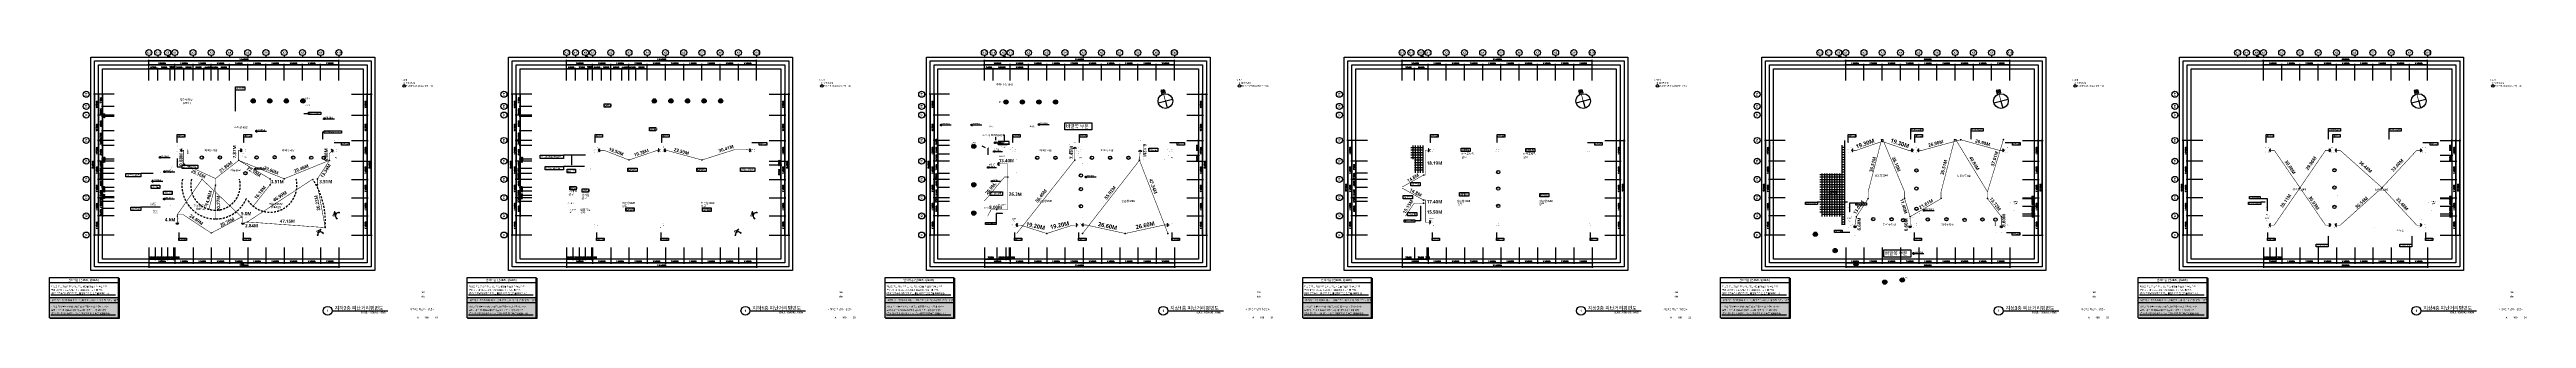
# Model space of a CAD drawing. Header units: millimetres. Extents: x 7833 to 190005487, y 7641 to 455456909.
# Drawn here: x 7833 to 1502006, y 7641 to 169666 of the extents above; entities outside this region: 2.
import ezdxf
from ezdxf.enums import TextEntityAlignment as Align

# ---------------------------------------------------------------- set-up
doc = ezdxf.new("R2010")
doc.units = ezdxf.units.MM
doc.header["$LTSCALE"] = 200
doc.header["$MEASUREMENT"] = 0
doc.header["$PDSIZE"] = -10
doc.linetypes.add('HID', pattern=[2, 1.1, -0.9])
doc.layers.get('0').update_dxf_attribs({"linetype": 'CONTINUOUS'})
doc.layers.get('Defpoints').update_dxf_attribs({"color": 153, "linetype": 'CONTINUOUS'})
for name, color, linetype in [('8', 8, 'CONTINUOUS'), ('A-ANNO-TEXT2', 3, 'CONTINUOUS'), ('A-ANNO-TITL', 7, 'CONTINUOUS'), ('AA-XXXX-TXT1', 2, 'CONTINUOUS'), ('DIM', 1, 'CONTINUOUS'), ('SOL-창고', 8, 'CONTINUOUS'), ('SYM', 7, 'CONTINUOUS'), ('T1', 2, 'CONTINUOUS'), ('TEX', 3, 'CONTINUOUS'), ('X-SEC-종$0$A-ST-AXIS-BUB', 7, 'CONTINUOUS'), ('도로레벨', 5, 'CONTINUOUS'), ('방수', 8, 'CONTINUOUS'), ('자전거거치대', 5, 'CONTINUOUS'), ('전면공지', 98, 'CONTINUOUS'), ('지적', 7, 'CONTINUOUS'), ('피난거리 계단 50', 130, 'HID'), ('피난거리 저면 100', 10, 'HID')]:
    doc.layers.add(name, color=color, linetype=linetype)
doc.layers.add('A-XXXX-SYMB', color=7, linetype='CONTINUOUS', lineweight=25)
doc.layers.add('XR-평면도$0$A-SSXK-LEAD', color=7, linetype='CONTINUOUS', lineweight=25)
doc.layers.add('Defpoint', color=161, linetype='CONTINUOUS', plot=False)
doc.layers.add('면적', color=210, linetype='CONTINUOUS', plot=False)
doc.styles.add('SH_대대리576', font='')
doc.styles.get("Standard").update_dxf_attribs({"font": 'SIMPLEX.shx'})
doc.styles.get('SH_대대리576').set_extended_font_data('NanumGothic', bold=True)
doc.dimstyles.new('SHP 600', dxfattribs={"dimscale": 300, "dimtxt": 3.5, "dimasz": 1, "dimexe": 2, "dimexo": 2, "dimgap": 1, "dimtad": 1, "dimdec": 0, "dimzin": 0, "dimdsep": 46, "dimtxsty": 'Standard', "dimblk": 'DIMDOT', "dimcen": 0.09, "dimclrt": 3, "dimadec": 0, "dimazin": 1, "dimtfac": 1, "dimtdec": 0, "dimtix": 1, "dimtmove": 2, "dimatfit": 0, "dimldrblk": 'DIMDOT', "dimfxl": 1, "dimtolj": 1, "dimtzin": 0, "dimarcsym": 0})

# ---------------------------------------------------------------- blocks, each defined once
blk = doc.blocks.new('DIMDOT')
at = {"color": 0}
blk.add_line((-2, 0), (2, 0), dxfattribs=at)
for radius in [0.5, 0.25]:
    blk.add_circle((0, 0), radius, dxfattribs=at)
blk = doc.blocks.new('*D1753')
at = {"color": 0, "lineweight": -2}
for p, q in [((319782, 151016), (319782, 163416)), ((434082, 162816), (320082, 162816)), ((434382, 151016), (434382, 163416))]:
    blk.add_line(p, q, dxfattribs=at)
at = {"layer": 'Defpoints', "color": 0}
for p in [(319782, 162816), (319782, 150416), (434382, 150416)]:
    blk.add_point(p, dxfattribs=at)
at = {"color": 0, "linetype": 'ByBlock', "lineweight": -2, "xscale": 300, "yscale": 300, "zscale": 300, "rotation": 180}
blk.add_blockref('DIMDOT', (319782, 162816), dxfattribs=at)
at = {"color": 0, "linetype": 'ByBlock', "lineweight": -2, "xscale": 300, "yscale": 300, "zscale": 300}
blk.add_blockref('DIMDOT', (434382, 162816), dxfattribs=at)
at = {"color": 3, "insert": (377082, 163642), "char_height": 1050, "attachment_point": 5}
blk.add_mtext('\\A1;114600', dxfattribs=at)
blk = doc.blocks.new('*D1754')
at = {"color": 0, "lineweight": -2}
for p, q in [((335382, 151016), (335382, 161016)), ((346082, 160416), (335682, 160416)), ((346382, 151016), (346382, 161016))]:
    blk.add_line(p, q, dxfattribs=at)
at = {"layer": 'Defpoints', "color": 0}
for p in [(335382, 160416), (335382, 150416), (346382, 150416)]:
    blk.add_point(p, dxfattribs=at)
at = {"color": 0, "linetype": 'ByBlock', "lineweight": -2, "xscale": 300, "yscale": 300, "zscale": 300, "rotation": 180}
blk.add_blockref('DIMDOT', (335382, 160416), dxfattribs=at)
at = {"color": 0, "linetype": 'ByBlock', "lineweight": -2, "xscale": 300, "yscale": 300, "zscale": 300}
blk.add_blockref('DIMDOT', (346382, 160416), dxfattribs=at)
at = {"color": 3, "insert": (340882, 161242), "char_height": 1050, "attachment_point": 5}
blk.add_mtext('\\A1;11000', dxfattribs=at)
blk = doc.blocks.new('*D1755')
at = {"color": 0, "lineweight": -2}
for p, q in [((346382, 151016), (346382, 161016)), ((357082, 160416), (346682, 160416)), ((357382, 151016), (357382, 161016))]:
    blk.add_line(p, q, dxfattribs=at)
at = {"layer": 'Defpoints', "color": 0}
for p in [(346382, 160416), (346382, 150416), (357382, 150416)]:
    blk.add_point(p, dxfattribs=at)
at = {"color": 0, "linetype": 'ByBlock', "lineweight": -2, "xscale": 300, "yscale": 300, "zscale": 300, "rotation": 180}
blk.add_blockref('DIMDOT', (346382, 160416), dxfattribs=at)
at = {"color": 0, "linetype": 'ByBlock', "lineweight": -2, "xscale": 300, "yscale": 300, "zscale": 300}
blk.add_blockref('DIMDOT', (357382, 160416), dxfattribs=at)
at = {"color": 3, "insert": (351882, 161242), "char_height": 1050, "attachment_point": 5}
blk.add_mtext('\\A1;11000', dxfattribs=at)
blk = doc.blocks.new('*D1756')
at = {"color": 0, "lineweight": -2}
for p, q in [((357382, 151016), (357382, 161016)), ((368082, 160416), (357682, 160416)), ((368382, 151016), (368382, 161016))]:
    blk.add_line(p, q, dxfattribs=at)
at = {"layer": 'Defpoints', "color": 0}
for p in [(357382, 160416), (357382, 150416), (368382, 150416)]:
    blk.add_point(p, dxfattribs=at)
at = {"color": 0, "linetype": 'ByBlock', "lineweight": -2, "xscale": 300, "yscale": 300, "zscale": 300, "rotation": 180}
blk.add_blockref('DIMDOT', (357382, 160416), dxfattribs=at)
at = {"color": 0, "linetype": 'ByBlock', "lineweight": -2, "xscale": 300, "yscale": 300, "zscale": 300}
blk.add_blockref('DIMDOT', (368382, 160416), dxfattribs=at)
at = {"color": 3, "insert": (362882, 161242), "char_height": 1050, "attachment_point": 5}
blk.add_mtext('\\A1;11000', dxfattribs=at)
blk = doc.blocks.new('*D1757')
at = {"color": 0, "lineweight": -2}
for p, q in [((368382, 151016), (368382, 161016)), ((379082, 160416), (368682, 160416)), ((379382, 151016), (379382, 161016))]:
    blk.add_line(p, q, dxfattribs=at)
at = {"layer": 'Defpoints', "color": 0}
for p in [(368382, 160416), (368382, 150416), (379382, 150416)]:
    blk.add_point(p, dxfattribs=at)
at = {"color": 0, "linetype": 'ByBlock', "lineweight": -2, "xscale": 300, "yscale": 300, "zscale": 300, "rotation": 180}
blk.add_blockref('DIMDOT', (368382, 160416), dxfattribs=at)
at = {"color": 0, "linetype": 'ByBlock', "lineweight": -2, "xscale": 300, "yscale": 300, "zscale": 300}
blk.add_blockref('DIMDOT', (379382, 160416), dxfattribs=at)
at = {"color": 3, "insert": (373882, 161242), "char_height": 1050, "attachment_point": 5}
blk.add_mtext('\\A1;11000', dxfattribs=at)
blk = doc.blocks.new('*D1758')
at = {"color": 0, "lineweight": -2}
for p, q in [((379382, 151016), (379382, 161016)), ((390082, 160416), (379682, 160416)), ((390382, 151016), (390382, 161016))]:
    blk.add_line(p, q, dxfattribs=at)
at = {"layer": 'Defpoints', "color": 0}
for p in [(379382, 160416), (379382, 150416), (390382, 150416)]:
    blk.add_point(p, dxfattribs=at)
at = {"color": 0, "linetype": 'ByBlock', "lineweight": -2, "xscale": 300, "yscale": 300, "zscale": 300, "rotation": 180}
blk.add_blockref('DIMDOT', (379382, 160416), dxfattribs=at)
at = {"color": 0, "linetype": 'ByBlock', "lineweight": -2, "xscale": 300, "yscale": 300, "zscale": 300}
blk.add_blockref('DIMDOT', (390382, 160416), dxfattribs=at)
at = {"color": 3, "insert": (384882, 161242), "char_height": 1050, "attachment_point": 5}
blk.add_mtext('\\A1;11000', dxfattribs=at)
blk = doc.blocks.new('*D1759')
at = {"color": 0, "lineweight": -2}
for p, q in [((390382, 151016), (390382, 161016)), ((401082, 160416), (390682, 160416)), ((401382, 151016), (401382, 161016))]:
    blk.add_line(p, q, dxfattribs=at)
at = {"layer": 'Defpoints', "color": 0}
for p in [(390382, 160416), (390382, 150416), (401382, 150416)]:
    blk.add_point(p, dxfattribs=at)
at = {"color": 0, "linetype": 'ByBlock', "lineweight": -2, "xscale": 300, "yscale": 300, "zscale": 300, "rotation": 180}
blk.add_blockref('DIMDOT', (390382, 160416), dxfattribs=at)
at = {"color": 0, "linetype": 'ByBlock', "lineweight": -2, "xscale": 300, "yscale": 300, "zscale": 300}
blk.add_blockref('DIMDOT', (401382, 160416), dxfattribs=at)
at = {"color": 3, "insert": (395882, 161242), "char_height": 1050, "attachment_point": 5}
blk.add_mtext('\\A1;11000', dxfattribs=at)
blk = doc.blocks.new('*D1760')
at = {"color": 0, "lineweight": -2}
for p, q in [((401382, 151016), (401382, 161016)), ((412082, 160416), (401682, 160416)), ((412382, 151016), (412382, 161016))]:
    blk.add_line(p, q, dxfattribs=at)
at = {"layer": 'Defpoints', "color": 0}
for p in [(401382, 160416), (401382, 150416), (412382, 150416)]:
    blk.add_point(p, dxfattribs=at)
at = {"color": 0, "linetype": 'ByBlock', "lineweight": -2, "xscale": 300, "yscale": 300, "zscale": 300, "rotation": 180}
blk.add_blockref('DIMDOT', (401382, 160416), dxfattribs=at)
at = {"color": 0, "linetype": 'ByBlock', "lineweight": -2, "xscale": 300, "yscale": 300, "zscale": 300}
blk.add_blockref('DIMDOT', (412382, 160416), dxfattribs=at)
at = {"color": 3, "insert": (406882, 161242), "char_height": 1050, "attachment_point": 5}
blk.add_mtext('\\A1;11000', dxfattribs=at)
blk = doc.blocks.new('*D1761')
at = {"color": 0, "lineweight": -2}
for p, q in [((412382, 151016), (412382, 161016)), ((423082, 160416), (412682, 160416)), ((423382, 151016), (423382, 161016))]:
    blk.add_line(p, q, dxfattribs=at)
at = {"layer": 'Defpoints', "color": 0}
for p in [(412382, 160416), (412382, 150416), (423382, 150416)]:
    blk.add_point(p, dxfattribs=at)
at = {"color": 0, "linetype": 'ByBlock', "lineweight": -2, "xscale": 300, "yscale": 300, "zscale": 300, "rotation": 180}
blk.add_blockref('DIMDOT', (412382, 160416), dxfattribs=at)
at = {"color": 0, "linetype": 'ByBlock', "lineweight": -2, "xscale": 300, "yscale": 300, "zscale": 300}
blk.add_blockref('DIMDOT', (423382, 160416), dxfattribs=at)
at = {"color": 3, "insert": (417882, 161242), "char_height": 1050, "attachment_point": 5}
blk.add_mtext('\\A1;11000', dxfattribs=at)
blk = doc.blocks.new('*D1762')
at = {"color": 0, "lineweight": -2}
for p, q in [((423382, 151016), (423382, 161016)), ((434082, 160416), (423682, 160416)), ((434382, 151016), (434382, 161016))]:
    blk.add_line(p, q, dxfattribs=at)
at = {"layer": 'Defpoints', "color": 0}
for p in [(423382, 160416), (423382, 150416), (434382, 150416)]:
    blk.add_point(p, dxfattribs=at)
at = {"color": 0, "linetype": 'ByBlock', "lineweight": -2, "xscale": 300, "yscale": 300, "zscale": 300, "rotation": 180}
blk.add_blockref('DIMDOT', (423382, 160416), dxfattribs=at)
at = {"color": 0, "linetype": 'ByBlock', "lineweight": -2, "xscale": 300, "yscale": 300, "zscale": 300}
blk.add_blockref('DIMDOT', (434382, 160416), dxfattribs=at)
at = {"color": 3, "insert": (428882, 161242), "char_height": 1050, "attachment_point": 5}
blk.add_mtext('\\A1;11000', dxfattribs=at)
blk = doc.blocks.new('*D1763')
at = {"color": 0, "lineweight": -2}
for p, q in [((319782, 151016), (319782, 161016)), ((335082, 160416), (320082, 160416)), ((335382, 151016), (335382, 161016))]:
    blk.add_line(p, q, dxfattribs=at)
at = {"layer": 'Defpoints', "color": 0}
for p in [(319782, 160416), (319782, 150416), (335382, 150416)]:
    blk.add_point(p, dxfattribs=at)
at = {"color": 0, "linetype": 'ByBlock', "lineweight": -2, "xscale": 300, "yscale": 300, "zscale": 300, "rotation": 180}
blk.add_blockref('DIMDOT', (319782, 160416), dxfattribs=at)
at = {"color": 0, "linetype": 'ByBlock', "lineweight": -2, "xscale": 300, "yscale": 300, "zscale": 300}
blk.add_blockref('DIMDOT', (335382, 160416), dxfattribs=at)
at = {"color": 3, "insert": (327582, 161242), "char_height": 1050, "attachment_point": 5}
blk.add_mtext('\\A1;15600', dxfattribs=at)
blk = doc.blocks.new('*D1764')
at = {"color": 0, "lineweight": -2}
for p, q in [((319782, 151016), (319782, 158616)), ((324782, 158016), (320082, 158016)), ((325082, 151016), (325082, 158616))]:
    blk.add_line(p, q, dxfattribs=at)
at = {"layer": 'Defpoints', "color": 0}
for p in [(319782, 158016), (319782, 150416), (325082, 150416)]:
    blk.add_point(p, dxfattribs=at)
at = {"color": 0, "linetype": 'ByBlock', "lineweight": -2, "xscale": 300, "yscale": 300, "zscale": 300, "rotation": 180}
blk.add_blockref('DIMDOT', (319782, 158016), dxfattribs=at)
at = {"color": 0, "linetype": 'ByBlock', "lineweight": -2, "xscale": 300, "yscale": 300, "zscale": 300}
blk.add_blockref('DIMDOT', (325082, 158016), dxfattribs=at)
at = {"color": 3, "insert": (322432, 158842), "char_height": 1050, "attachment_point": 5}
blk.add_mtext('\\A1;5300', dxfattribs=at)
blk = doc.blocks.new('*D1765')
at = {"color": 0, "lineweight": -2}
for p, q in [((325082, 151016), (325082, 158616)), ((332282, 158016), (325382, 158016)), ((332582, 151016), (332582, 158616))]:
    blk.add_line(p, q, dxfattribs=at)
at = {"layer": 'Defpoints', "color": 0}
for p in [(325082, 158016), (325082, 150416), (332582, 150416)]:
    blk.add_point(p, dxfattribs=at)
at = {"color": 0, "linetype": 'ByBlock', "lineweight": -2, "xscale": 300, "yscale": 300, "zscale": 300, "rotation": 180}
blk.add_blockref('DIMDOT', (325082, 158016), dxfattribs=at)
at = {"color": 0, "linetype": 'ByBlock', "lineweight": -2, "xscale": 300, "yscale": 300, "zscale": 300}
blk.add_blockref('DIMDOT', (332582, 158016), dxfattribs=at)
at = {"color": 3, "insert": (328832, 158842), "char_height": 1050, "attachment_point": 5}
blk.add_mtext('\\A1;7500', dxfattribs=at)
blk = doc.blocks.new('*D1766')
at = {"color": 0, "lineweight": -2}
for p, q in [((332582, 151016), (332582, 158616)), ((335082, 158016), (332882, 158016)), ((335382, 151016), (335382, 158616))]:
    blk.add_line(p, q, dxfattribs=at)
at = {"layer": 'Defpoints', "color": 0}
for p in [(332582, 158016), (332582, 150416), (335382, 150416)]:
    blk.add_point(p, dxfattribs=at)
at = {"color": 0, "linetype": 'ByBlock', "lineweight": -2, "xscale": 300, "yscale": 300, "zscale": 300, "rotation": 180}
blk.add_blockref('DIMDOT', (332582, 158016), dxfattribs=at)
at = {"color": 0, "linetype": 'ByBlock', "lineweight": -2, "xscale": 300, "yscale": 300, "zscale": 300}
blk.add_blockref('DIMDOT', (335382, 158016), dxfattribs=at)
at = {"color": 3, "insert": (333982, 158917), "char_height": 1050, "attachment_point": 5}
blk.add_mtext('\\A1;2800', dxfattribs=at)
blk = doc.blocks.new('*D1767')
at = {"color": 0, "lineweight": -2}
for p, q in [((335382, 151016), (335382, 158616)), ((340482, 158016), (335682, 158016)), ((340782, 151016), (340782, 158616))]:
    blk.add_line(p, q, dxfattribs=at)
at = {"layer": 'Defpoints', "color": 0}
for p in [(335382, 158016), (335382, 150416), (340782, 150416)]:
    blk.add_point(p, dxfattribs=at)
at = {"color": 0, "linetype": 'ByBlock', "lineweight": -2, "xscale": 300, "yscale": 300, "zscale": 300, "rotation": 180}
blk.add_blockref('DIMDOT', (335382, 158016), dxfattribs=at)
at = {"color": 0, "linetype": 'ByBlock', "lineweight": -2, "xscale": 300, "yscale": 300, "zscale": 300}
blk.add_blockref('DIMDOT', (340782, 158016), dxfattribs=at)
at = {"color": 3, "insert": (338082, 158842), "char_height": 1050, "attachment_point": 5}
blk.add_mtext('\\A1;5400', dxfattribs=at)
blk = doc.blocks.new('*D1768')
at = {"color": 0, "lineweight": -2}
for p, q in [((340782, 151016), (340782, 158616)), ((346082, 158016), (341082, 158016)), ((346382, 151016), (346382, 158616))]:
    blk.add_line(p, q, dxfattribs=at)
at = {"layer": 'Defpoints', "color": 0}
for p in [(340782, 158016), (340782, 150416), (346382, 150416)]:
    blk.add_point(p, dxfattribs=at)
at = {"color": 0, "linetype": 'ByBlock', "lineweight": -2, "xscale": 300, "yscale": 300, "zscale": 300, "rotation": 180}
blk.add_blockref('DIMDOT', (340782, 158016), dxfattribs=at)
at = {"color": 0, "linetype": 'ByBlock', "lineweight": -2, "xscale": 300, "yscale": 300, "zscale": 300}
blk.add_blockref('DIMDOT', (346382, 158016), dxfattribs=at)
at = {"color": 3, "insert": (343582, 158842), "char_height": 1050, "attachment_point": 5}
blk.add_mtext('\\A1;5600', dxfattribs=at)
blk = doc.blocks.new('*D1769')
at = {"color": 0, "lineweight": -2}
for p, q in [((346382, 151016), (346382, 158616)), ((352682, 158016), (346682, 158016)), ((352982, 151016), (352982, 158616))]:
    blk.add_line(p, q, dxfattribs=at)
at = {"layer": 'Defpoints', "color": 0}
for p in [(346382, 158016), (346382, 150416), (352982, 150416)]:
    blk.add_point(p, dxfattribs=at)
at = {"color": 0, "linetype": 'ByBlock', "lineweight": -2, "xscale": 300, "yscale": 300, "zscale": 300, "rotation": 180}
blk.add_blockref('DIMDOT', (346382, 158016), dxfattribs=at)
at = {"color": 0, "linetype": 'ByBlock', "lineweight": -2, "xscale": 300, "yscale": 300, "zscale": 300}
blk.add_blockref('DIMDOT', (352982, 158016), dxfattribs=at)
at = {"color": 3, "insert": (349682, 158842), "char_height": 1050, "attachment_point": 5}
blk.add_mtext('\\A1;6600', dxfattribs=at)
blk = doc.blocks.new('*D1770')
at = {"color": 0, "lineweight": -2}
for p, q in [((352982, 151016), (352982, 158616)), ((357082, 158016), (353282, 158016)), ((357382, 151016), (357382, 158616))]:
    blk.add_line(p, q, dxfattribs=at)
at = {"layer": 'Defpoints', "color": 0}
for p in [(352982, 158016), (352982, 150416), (357382, 150416)]:
    blk.add_point(p, dxfattribs=at)
at = {"color": 0, "linetype": 'ByBlock', "lineweight": -2, "xscale": 300, "yscale": 300, "zscale": 300, "rotation": 180}
blk.add_blockref('DIMDOT', (352982, 158016), dxfattribs=at)
at = {"color": 0, "linetype": 'ByBlock', "lineweight": -2, "xscale": 300, "yscale": 300, "zscale": 300}
blk.add_blockref('DIMDOT', (357382, 158016), dxfattribs=at)
at = {"color": 3, "insert": (355182, 158842), "char_height": 1050, "attachment_point": 5}
blk.add_mtext('\\A1;4400', dxfattribs=at)
blk = doc.blocks.new('*D1771')
at = {"color": 0, "lineweight": -2}
for p, q in [((357382, 151016), (357382, 158616)), ((361182, 158016), (357682, 158016)), ((361482, 151016), (361482, 158616))]:
    blk.add_line(p, q, dxfattribs=at)
at = {"layer": 'Defpoints', "color": 0}
for p in [(357382, 158016), (357382, 150416), (361482, 150416)]:
    blk.add_point(p, dxfattribs=at)
at = {"color": 0, "linetype": 'ByBlock', "lineweight": -2, "xscale": 300, "yscale": 300, "zscale": 300, "rotation": 180}
blk.add_blockref('DIMDOT', (357382, 158016), dxfattribs=at)
at = {"color": 0, "linetype": 'ByBlock', "lineweight": -2, "xscale": 300, "yscale": 300, "zscale": 300}
blk.add_blockref('DIMDOT', (361482, 158016), dxfattribs=at)
at = {"color": 3, "insert": (359432, 158842), "char_height": 1050, "attachment_point": 5}
blk.add_mtext('\\A1;4100', dxfattribs=at)
blk = doc.blocks.new('*D1772')
at = {"color": 0, "lineweight": -2}
for p, q in [((361482, 151016), (361482, 158616)), ((368082, 158016), (361782, 158016)), ((368382, 151016), (368382, 158616))]:
    blk.add_line(p, q, dxfattribs=at)
at = {"layer": 'Defpoints', "color": 0}
for p in [(361482, 158016), (361482, 150416), (368382, 150416)]:
    blk.add_point(p, dxfattribs=at)
at = {"color": 0, "linetype": 'ByBlock', "lineweight": -2, "xscale": 300, "yscale": 300, "zscale": 300, "rotation": 180}
blk.add_blockref('DIMDOT', (361482, 158016), dxfattribs=at)
at = {"color": 0, "linetype": 'ByBlock', "lineweight": -2, "xscale": 300, "yscale": 300, "zscale": 300}
blk.add_blockref('DIMDOT', (368382, 158016), dxfattribs=at)
at = {"color": 3, "insert": (364932, 158842), "char_height": 1050, "attachment_point": 5}
blk.add_mtext('\\A1;6900', dxfattribs=at)
blk = doc.blocks.new('X-SEC-종$0$A-ST-AXIS-BUB-1')
at = {"layer": 'X-SEC-종$0$A-ST-AXIS-BUB'}
blk.add_line((0, 350), (0, 0), dxfattribs=at)
blk.add_circle((0, 950), 600, dxfattribs=at)
blk = doc.blocks.new('A$C75C439D1')
at = {"layer": 'X-SEC-종$0$A-ST-AXIS-BUB'}
blk.add_line((1800, 1050, -103000), (1800, 525, -103000), dxfattribs=at)
at = {"layer": 'X-SEC-종$0$A-ST-AXIS-BUB', "elevation": -103000}
blk.add_lwpolyline([(3323, 0), (3323, 525), (1800, 525)], dxfattribs=at)
at = {"layer": 'X-SEC-종$0$A-ST-AXIS-BUB'}
blk.add_circle((1800, 2850, -103000), 1800, dxfattribs=at)
blk = doc.blocks.new('*D1773')
at = {"color": 0, "lineweight": -2}
for p, q in [((571782, 151016), (571782, 163416)), ((686082, 162816), (572082, 162816)), ((686382, 151016), (686382, 163416))]:
    blk.add_line(p, q, dxfattribs=at)
at = {"layer": 'Defpoints', "color": 0}
for p in [(571782, 162816), (571782, 150416), (686382, 150416)]:
    blk.add_point(p, dxfattribs=at)
at = {"color": 0, "linetype": 'ByBlock', "lineweight": -2, "xscale": 300, "yscale": 300, "zscale": 300, "rotation": 180}
blk.add_blockref('DIMDOT', (571782, 162816), dxfattribs=at)
at = {"color": 0, "linetype": 'ByBlock', "lineweight": -2, "xscale": 300, "yscale": 300, "zscale": 300}
blk.add_blockref('DIMDOT', (686382, 162816), dxfattribs=at)
at = {"color": 3, "insert": (629082, 163642), "char_height": 1050, "attachment_point": 5}
blk.add_mtext('\\A1;114600', dxfattribs=at)
blk = doc.blocks.new('*D1774')
at = {"color": 0, "lineweight": -2}
for p, q in [((587382, 151016), (587382, 161016)), ((598082, 160416), (587682, 160416)), ((598382, 151016), (598382, 161016))]:
    blk.add_line(p, q, dxfattribs=at)
at = {"layer": 'Defpoints', "color": 0}
for p in [(587382, 160416), (587382, 150416), (598382, 150416)]:
    blk.add_point(p, dxfattribs=at)
at = {"color": 0, "linetype": 'ByBlock', "lineweight": -2, "xscale": 300, "yscale": 300, "zscale": 300, "rotation": 180}
blk.add_blockref('DIMDOT', (587382, 160416), dxfattribs=at)
at = {"color": 0, "linetype": 'ByBlock', "lineweight": -2, "xscale": 300, "yscale": 300, "zscale": 300}
blk.add_blockref('DIMDOT', (598382, 160416), dxfattribs=at)
at = {"color": 3, "insert": (592882, 161242), "char_height": 1050, "attachment_point": 5}
blk.add_mtext('\\A1;11000', dxfattribs=at)
blk = doc.blocks.new('*D1775')
at = {"color": 0, "lineweight": -2}
for p, q in [((598382, 151016), (598382, 161016)), ((609082, 160416), (598682, 160416)), ((609382, 151016), (609382, 161016))]:
    blk.add_line(p, q, dxfattribs=at)
at = {"layer": 'Defpoints', "color": 0}
for p in [(598382, 160416), (598382, 150416), (609382, 150416)]:
    blk.add_point(p, dxfattribs=at)
at = {"color": 0, "linetype": 'ByBlock', "lineweight": -2, "xscale": 300, "yscale": 300, "zscale": 300, "rotation": 180}
blk.add_blockref('DIMDOT', (598382, 160416), dxfattribs=at)
at = {"color": 0, "linetype": 'ByBlock', "lineweight": -2, "xscale": 300, "yscale": 300, "zscale": 300}
blk.add_blockref('DIMDOT', (609382, 160416), dxfattribs=at)
at = {"color": 3, "insert": (603882, 161242), "char_height": 1050, "attachment_point": 5}
blk.add_mtext('\\A1;11000', dxfattribs=at)
blk = doc.blocks.new('*D1776')
at = {"color": 0, "lineweight": -2}
for p, q in [((609382, 151016), (609382, 161016)), ((620082, 160416), (609682, 160416)), ((620382, 151016), (620382, 161016))]:
    blk.add_line(p, q, dxfattribs=at)
at = {"layer": 'Defpoints', "color": 0}
for p in [(609382, 160416), (609382, 150416), (620382, 150416)]:
    blk.add_point(p, dxfattribs=at)
at = {"color": 0, "linetype": 'ByBlock', "lineweight": -2, "xscale": 300, "yscale": 300, "zscale": 300, "rotation": 180}
blk.add_blockref('DIMDOT', (609382, 160416), dxfattribs=at)
at = {"color": 0, "linetype": 'ByBlock', "lineweight": -2, "xscale": 300, "yscale": 300, "zscale": 300}
blk.add_blockref('DIMDOT', (620382, 160416), dxfattribs=at)
at = {"color": 3, "insert": (614882, 161242), "char_height": 1050, "attachment_point": 5}
blk.add_mtext('\\A1;11000', dxfattribs=at)
blk = doc.blocks.new('*D1777')
at = {"color": 0, "lineweight": -2}
for p, q in [((620382, 151016), (620382, 161016)), ((631082, 160416), (620682, 160416)), ((631382, 151016), (631382, 161016))]:
    blk.add_line(p, q, dxfattribs=at)
at = {"layer": 'Defpoints', "color": 0}
for p in [(620382, 160416), (620382, 150416), (631382, 150416)]:
    blk.add_point(p, dxfattribs=at)
at = {"color": 0, "linetype": 'ByBlock', "lineweight": -2, "xscale": 300, "yscale": 300, "zscale": 300, "rotation": 180}
blk.add_blockref('DIMDOT', (620382, 160416), dxfattribs=at)
at = {"color": 0, "linetype": 'ByBlock', "lineweight": -2, "xscale": 300, "yscale": 300, "zscale": 300}
blk.add_blockref('DIMDOT', (631382, 160416), dxfattribs=at)
at = {"color": 3, "insert": (625882, 161242), "char_height": 1050, "attachment_point": 5}
blk.add_mtext('\\A1;11000', dxfattribs=at)
blk = doc.blocks.new('*D1778')
at = {"color": 0, "lineweight": -2}
for p, q in [((631382, 151016), (631382, 161016)), ((642082, 160416), (631682, 160416)), ((642382, 151016), (642382, 161016))]:
    blk.add_line(p, q, dxfattribs=at)
at = {"layer": 'Defpoints', "color": 0}
for p in [(631382, 160416), (631382, 150416), (642382, 150416)]:
    blk.add_point(p, dxfattribs=at)
at = {"color": 0, "linetype": 'ByBlock', "lineweight": -2, "xscale": 300, "yscale": 300, "zscale": 300, "rotation": 180}
blk.add_blockref('DIMDOT', (631382, 160416), dxfattribs=at)
at = {"color": 0, "linetype": 'ByBlock', "lineweight": -2, "xscale": 300, "yscale": 300, "zscale": 300}
blk.add_blockref('DIMDOT', (642382, 160416), dxfattribs=at)
at = {"color": 3, "insert": (636882, 161242), "char_height": 1050, "attachment_point": 5}
blk.add_mtext('\\A1;11000', dxfattribs=at)
blk = doc.blocks.new('*D1779')
at = {"color": 0, "lineweight": -2}
for p, q in [((642382, 151016), (642382, 161016)), ((653082, 160416), (642682, 160416)), ((653382, 151016), (653382, 161016))]:
    blk.add_line(p, q, dxfattribs=at)
at = {"layer": 'Defpoints', "color": 0}
for p in [(642382, 160416), (642382, 150416), (653382, 150416)]:
    blk.add_point(p, dxfattribs=at)
at = {"color": 0, "linetype": 'ByBlock', "lineweight": -2, "xscale": 300, "yscale": 300, "zscale": 300, "rotation": 180}
blk.add_blockref('DIMDOT', (642382, 160416), dxfattribs=at)
at = {"color": 0, "linetype": 'ByBlock', "lineweight": -2, "xscale": 300, "yscale": 300, "zscale": 300}
blk.add_blockref('DIMDOT', (653382, 160416), dxfattribs=at)
at = {"color": 3, "insert": (647882, 161242), "char_height": 1050, "attachment_point": 5}
blk.add_mtext('\\A1;11000', dxfattribs=at)
blk = doc.blocks.new('*D1780')
at = {"color": 0, "lineweight": -2}
for p, q in [((653382, 151016), (653382, 161016)), ((664082, 160416), (653682, 160416)), ((664382, 151016), (664382, 161016))]:
    blk.add_line(p, q, dxfattribs=at)
at = {"layer": 'Defpoints', "color": 0}
for p in [(653382, 160416), (653382, 150416), (664382, 150416)]:
    blk.add_point(p, dxfattribs=at)
at = {"color": 0, "linetype": 'ByBlock', "lineweight": -2, "xscale": 300, "yscale": 300, "zscale": 300, "rotation": 180}
blk.add_blockref('DIMDOT', (653382, 160416), dxfattribs=at)
at = {"color": 0, "linetype": 'ByBlock', "lineweight": -2, "xscale": 300, "yscale": 300, "zscale": 300}
blk.add_blockref('DIMDOT', (664382, 160416), dxfattribs=at)
at = {"color": 3, "insert": (658882, 161242), "char_height": 1050, "attachment_point": 5}
blk.add_mtext('\\A1;11000', dxfattribs=at)
blk = doc.blocks.new('*D1781')
at = {"color": 0, "lineweight": -2}
for p, q in [((664382, 151016), (664382, 161016)), ((675082, 160416), (664682, 160416)), ((675382, 151016), (675382, 161016))]:
    blk.add_line(p, q, dxfattribs=at)
at = {"layer": 'Defpoints', "color": 0}
for p in [(664382, 160416), (664382, 150416), (675382, 150416)]:
    blk.add_point(p, dxfattribs=at)
at = {"color": 0, "linetype": 'ByBlock', "lineweight": -2, "xscale": 300, "yscale": 300, "zscale": 300, "rotation": 180}
blk.add_blockref('DIMDOT', (664382, 160416), dxfattribs=at)
at = {"color": 0, "linetype": 'ByBlock', "lineweight": -2, "xscale": 300, "yscale": 300, "zscale": 300}
blk.add_blockref('DIMDOT', (675382, 160416), dxfattribs=at)
at = {"color": 3, "insert": (669882, 161242), "char_height": 1050, "attachment_point": 5}
blk.add_mtext('\\A1;11000', dxfattribs=at)
blk = doc.blocks.new('*D1782')
at = {"color": 0, "lineweight": -2}
for p, q in [((675382, 151016), (675382, 161016)), ((686082, 160416), (675682, 160416)), ((686382, 151016), (686382, 161016))]:
    blk.add_line(p, q, dxfattribs=at)
at = {"layer": 'Defpoints', "color": 0}
for p in [(675382, 160416), (675382, 150416), (686382, 150416)]:
    blk.add_point(p, dxfattribs=at)
at = {"color": 0, "linetype": 'ByBlock', "lineweight": -2, "xscale": 300, "yscale": 300, "zscale": 300, "rotation": 180}
blk.add_blockref('DIMDOT', (675382, 160416), dxfattribs=at)
at = {"color": 0, "linetype": 'ByBlock', "lineweight": -2, "xscale": 300, "yscale": 300, "zscale": 300}
blk.add_blockref('DIMDOT', (686382, 160416), dxfattribs=at)
at = {"color": 3, "insert": (680882, 161242), "char_height": 1050, "attachment_point": 5}
blk.add_mtext('\\A1;11000', dxfattribs=at)
blk = doc.blocks.new('*D1783')
at = {"color": 0, "lineweight": -2}
for p, q in [((571782, 151016), (571782, 161016)), ((587082, 160416), (572082, 160416)), ((587382, 151016), (587382, 161016))]:
    blk.add_line(p, q, dxfattribs=at)
at = {"layer": 'Defpoints', "color": 0}
for p in [(571782, 160416), (571782, 150416), (587382, 150416)]:
    blk.add_point(p, dxfattribs=at)
at = {"color": 0, "linetype": 'ByBlock', "lineweight": -2, "xscale": 300, "yscale": 300, "zscale": 300, "rotation": 180}
blk.add_blockref('DIMDOT', (571782, 160416), dxfattribs=at)
at = {"color": 0, "linetype": 'ByBlock', "lineweight": -2, "xscale": 300, "yscale": 300, "zscale": 300}
blk.add_blockref('DIMDOT', (587382, 160416), dxfattribs=at)
at = {"color": 3, "insert": (579582, 161242), "char_height": 1050, "attachment_point": 5}
blk.add_mtext('\\A1;15600', dxfattribs=at)
blk = doc.blocks.new('*D1784')
at = {"color": 0, "lineweight": -2}
for p, q in [((571782, 151016), (571782, 158616)), ((576782, 158016), (572082, 158016)), ((577082, 151016), (577082, 158616))]:
    blk.add_line(p, q, dxfattribs=at)
at = {"layer": 'Defpoints', "color": 0}
for p in [(571782, 158016), (571782, 150416), (577082, 150416)]:
    blk.add_point(p, dxfattribs=at)
at = {"color": 0, "linetype": 'ByBlock', "lineweight": -2, "xscale": 300, "yscale": 300, "zscale": 300, "rotation": 180}
blk.add_blockref('DIMDOT', (571782, 158016), dxfattribs=at)
at = {"color": 0, "linetype": 'ByBlock', "lineweight": -2, "xscale": 300, "yscale": 300, "zscale": 300}
blk.add_blockref('DIMDOT', (577082, 158016), dxfattribs=at)
at = {"color": 3, "insert": (574432, 158842), "char_height": 1050, "attachment_point": 5}
blk.add_mtext('\\A1;5300', dxfattribs=at)
blk = doc.blocks.new('*D1785')
at = {"color": 0, "lineweight": -2}
for p, q in [((577082, 151016), (577082, 158616)), ((587082, 158016), (577382, 158016)), ((587382, 151016), (587382, 158616))]:
    blk.add_line(p, q, dxfattribs=at)
at = {"layer": 'Defpoints', "color": 0}
for p in [(577082, 158016), (577082, 150416), (587382, 150416)]:
    blk.add_point(p, dxfattribs=at)
at = {"color": 0, "linetype": 'ByBlock', "lineweight": -2, "xscale": 300, "yscale": 300, "zscale": 300, "rotation": 180}
blk.add_blockref('DIMDOT', (577082, 158016), dxfattribs=at)
at = {"color": 0, "linetype": 'ByBlock', "lineweight": -2, "xscale": 300, "yscale": 300, "zscale": 300}
blk.add_blockref('DIMDOT', (587382, 158016), dxfattribs=at)
at = {"color": 3, "insert": (582232, 158842), "char_height": 1050, "attachment_point": 5}
blk.add_mtext('\\A1;10300', dxfattribs=at)
blk = doc.blocks.new('*D1786')
at = {"color": 0, "lineweight": -2}
for p, q in [((587382, 151016), (587382, 158616)), ((598082, 158016), (587682, 158016)), ((598382, 151016), (598382, 158616))]:
    blk.add_line(p, q, dxfattribs=at)
at = {"layer": 'Defpoints', "color": 0}
for p in [(587382, 158016), (587382, 150416), (598382, 150416)]:
    blk.add_point(p, dxfattribs=at)
at = {"color": 0, "linetype": 'ByBlock', "lineweight": -2, "xscale": 300, "yscale": 300, "zscale": 300, "rotation": 180}
blk.add_blockref('DIMDOT', (587382, 158016), dxfattribs=at)
at = {"color": 0, "linetype": 'ByBlock', "lineweight": -2, "xscale": 300, "yscale": 300, "zscale": 300}
blk.add_blockref('DIMDOT', (598382, 158016), dxfattribs=at)
at = {"color": 3, "insert": (592882, 158842), "char_height": 1050, "attachment_point": 5}
blk.add_mtext('\\A1;11000', dxfattribs=at)
blk = doc.blocks.new('*D1787')
at = {"color": 0, "lineweight": -2}
for p, q in [((823782, 151016), (823782, 163416)), ((938082, 162816), (824082, 162816)), ((938382, 151016), (938382, 163416))]:
    blk.add_line(p, q, dxfattribs=at)
at = {"layer": 'Defpoints', "color": 0}
for p in [(823782, 162816), (823782, 150416), (938382, 150416)]:
    blk.add_point(p, dxfattribs=at)
at = {"color": 0, "linetype": 'ByBlock', "lineweight": -2, "xscale": 300, "yscale": 300, "zscale": 300, "rotation": 180}
blk.add_blockref('DIMDOT', (823782, 162816), dxfattribs=at)
at = {"color": 0, "linetype": 'ByBlock', "lineweight": -2, "xscale": 300, "yscale": 300, "zscale": 300}
blk.add_blockref('DIMDOT', (938382, 162816), dxfattribs=at)
at = {"color": 3, "insert": (881082, 163642), "char_height": 1050, "attachment_point": 5}
blk.add_mtext('\\A1;114600', dxfattribs=at)
blk = doc.blocks.new('*D1788')
at = {"color": 0, "lineweight": -2}
for p, q in [((839382, 151016), (839382, 161016)), ((850082, 160416), (839682, 160416)), ((850382, 151016), (850382, 161016))]:
    blk.add_line(p, q, dxfattribs=at)
at = {"layer": 'Defpoints', "color": 0}
for p in [(839382, 160416), (839382, 150416), (850382, 150416)]:
    blk.add_point(p, dxfattribs=at)
at = {"color": 0, "linetype": 'ByBlock', "lineweight": -2, "xscale": 300, "yscale": 300, "zscale": 300, "rotation": 180}
blk.add_blockref('DIMDOT', (839382, 160416), dxfattribs=at)
at = {"color": 0, "linetype": 'ByBlock', "lineweight": -2, "xscale": 300, "yscale": 300, "zscale": 300}
blk.add_blockref('DIMDOT', (850382, 160416), dxfattribs=at)
at = {"color": 3, "insert": (844882, 161242), "char_height": 1050, "attachment_point": 5}
blk.add_mtext('\\A1;11000', dxfattribs=at)
blk = doc.blocks.new('*D1789')
at = {"color": 0, "lineweight": -2}
for p, q in [((850382, 151016), (850382, 161016)), ((861082, 160416), (850682, 160416)), ((861382, 151016), (861382, 161016))]:
    blk.add_line(p, q, dxfattribs=at)
at = {"layer": 'Defpoints', "color": 0}
for p in [(850382, 160416), (850382, 150416), (861382, 150416)]:
    blk.add_point(p, dxfattribs=at)
at = {"color": 0, "linetype": 'ByBlock', "lineweight": -2, "xscale": 300, "yscale": 300, "zscale": 300, "rotation": 180}
blk.add_blockref('DIMDOT', (850382, 160416), dxfattribs=at)
at = {"color": 0, "linetype": 'ByBlock', "lineweight": -2, "xscale": 300, "yscale": 300, "zscale": 300}
blk.add_blockref('DIMDOT', (861382, 160416), dxfattribs=at)
at = {"color": 3, "insert": (855882, 161242), "char_height": 1050, "attachment_point": 5}
blk.add_mtext('\\A1;11000', dxfattribs=at)
blk = doc.blocks.new('*D1790')
at = {"color": 0, "lineweight": -2}
for p, q in [((861382, 151016), (861382, 161016)), ((872082, 160416), (861682, 160416)), ((872382, 151016), (872382, 161016))]:
    blk.add_line(p, q, dxfattribs=at)
at = {"layer": 'Defpoints', "color": 0}
for p in [(861382, 160416), (861382, 150416), (872382, 150416)]:
    blk.add_point(p, dxfattribs=at)
at = {"color": 0, "linetype": 'ByBlock', "lineweight": -2, "xscale": 300, "yscale": 300, "zscale": 300, "rotation": 180}
blk.add_blockref('DIMDOT', (861382, 160416), dxfattribs=at)
at = {"color": 0, "linetype": 'ByBlock', "lineweight": -2, "xscale": 300, "yscale": 300, "zscale": 300}
blk.add_blockref('DIMDOT', (872382, 160416), dxfattribs=at)
at = {"color": 3, "insert": (866882, 161242), "char_height": 1050, "attachment_point": 5}
blk.add_mtext('\\A1;11000', dxfattribs=at)
blk = doc.blocks.new('*D1791')
at = {"color": 0, "lineweight": -2}
for p, q in [((872382, 151016), (872382, 161016)), ((883082, 160416), (872682, 160416)), ((883382, 151016), (883382, 161016))]:
    blk.add_line(p, q, dxfattribs=at)
at = {"layer": 'Defpoints', "color": 0}
for p in [(872382, 160416), (872382, 150416), (883382, 150416)]:
    blk.add_point(p, dxfattribs=at)
at = {"color": 0, "linetype": 'ByBlock', "lineweight": -2, "xscale": 300, "yscale": 300, "zscale": 300, "rotation": 180}
blk.add_blockref('DIMDOT', (872382, 160416), dxfattribs=at)
at = {"color": 0, "linetype": 'ByBlock', "lineweight": -2, "xscale": 300, "yscale": 300, "zscale": 300}
blk.add_blockref('DIMDOT', (883382, 160416), dxfattribs=at)
at = {"color": 3, "insert": (877882, 161242), "char_height": 1050, "attachment_point": 5}
blk.add_mtext('\\A1;11000', dxfattribs=at)
blk = doc.blocks.new('*D1792')
at = {"color": 0, "lineweight": -2}
for p, q in [((883382, 151016), (883382, 161016)), ((894082, 160416), (883682, 160416)), ((894382, 151016), (894382, 161016))]:
    blk.add_line(p, q, dxfattribs=at)
at = {"layer": 'Defpoints', "color": 0}
for p in [(883382, 160416), (883382, 150416), (894382, 150416)]:
    blk.add_point(p, dxfattribs=at)
at = {"color": 0, "linetype": 'ByBlock', "lineweight": -2, "xscale": 300, "yscale": 300, "zscale": 300, "rotation": 180}
blk.add_blockref('DIMDOT', (883382, 160416), dxfattribs=at)
at = {"color": 0, "linetype": 'ByBlock', "lineweight": -2, "xscale": 300, "yscale": 300, "zscale": 300}
blk.add_blockref('DIMDOT', (894382, 160416), dxfattribs=at)
at = {"color": 3, "insert": (888882, 161242), "char_height": 1050, "attachment_point": 5}
blk.add_mtext('\\A1;11000', dxfattribs=at)
blk = doc.blocks.new('*D1793')
at = {"color": 0, "lineweight": -2}
for p, q in [((894382, 151016), (894382, 161016)), ((905082, 160416), (894682, 160416)), ((905382, 151016), (905382, 161016))]:
    blk.add_line(p, q, dxfattribs=at)
at = {"layer": 'Defpoints', "color": 0}
for p in [(894382, 160416), (894382, 150416), (905382, 150416)]:
    blk.add_point(p, dxfattribs=at)
at = {"color": 0, "linetype": 'ByBlock', "lineweight": -2, "xscale": 300, "yscale": 300, "zscale": 300, "rotation": 180}
blk.add_blockref('DIMDOT', (894382, 160416), dxfattribs=at)
at = {"color": 0, "linetype": 'ByBlock', "lineweight": -2, "xscale": 300, "yscale": 300, "zscale": 300}
blk.add_blockref('DIMDOT', (905382, 160416), dxfattribs=at)
at = {"color": 3, "insert": (899882, 161242), "char_height": 1050, "attachment_point": 5}
blk.add_mtext('\\A1;11000', dxfattribs=at)
blk = doc.blocks.new('*D1794')
at = {"color": 0, "lineweight": -2}
for p, q in [((905382, 151016), (905382, 161016)), ((916082, 160416), (905682, 160416)), ((916382, 151016), (916382, 161016))]:
    blk.add_line(p, q, dxfattribs=at)
at = {"layer": 'Defpoints', "color": 0}
for p in [(905382, 160416), (905382, 150416), (916382, 150416)]:
    blk.add_point(p, dxfattribs=at)
at = {"color": 0, "linetype": 'ByBlock', "lineweight": -2, "xscale": 300, "yscale": 300, "zscale": 300, "rotation": 180}
blk.add_blockref('DIMDOT', (905382, 160416), dxfattribs=at)
at = {"color": 0, "linetype": 'ByBlock', "lineweight": -2, "xscale": 300, "yscale": 300, "zscale": 300}
blk.add_blockref('DIMDOT', (916382, 160416), dxfattribs=at)
at = {"color": 3, "insert": (910882, 161242), "char_height": 1050, "attachment_point": 5}
blk.add_mtext('\\A1;11000', dxfattribs=at)
blk = doc.blocks.new('*D1795')
at = {"color": 0, "lineweight": -2}
for p, q in [((916382, 151016), (916382, 161016)), ((927082, 160416), (916682, 160416)), ((927382, 151016), (927382, 161016))]:
    blk.add_line(p, q, dxfattribs=at)
at = {"layer": 'Defpoints', "color": 0}
for p in [(916382, 160416), (916382, 150416), (927382, 150416)]:
    blk.add_point(p, dxfattribs=at)
at = {"color": 0, "linetype": 'ByBlock', "lineweight": -2, "xscale": 300, "yscale": 300, "zscale": 300, "rotation": 180}
blk.add_blockref('DIMDOT', (916382, 160416), dxfattribs=at)
at = {"color": 0, "linetype": 'ByBlock', "lineweight": -2, "xscale": 300, "yscale": 300, "zscale": 300}
blk.add_blockref('DIMDOT', (927382, 160416), dxfattribs=at)
at = {"color": 3, "insert": (921882, 161242), "char_height": 1050, "attachment_point": 5}
blk.add_mtext('\\A1;11000', dxfattribs=at)
blk = doc.blocks.new('*D1796')
at = {"color": 0, "lineweight": -2}
for p, q in [((927382, 151016), (927382, 161016)), ((938082, 160416), (927682, 160416)), ((938382, 151016), (938382, 161016))]:
    blk.add_line(p, q, dxfattribs=at)
at = {"layer": 'Defpoints', "color": 0}
for p in [(927382, 160416), (927382, 150416), (938382, 150416)]:
    blk.add_point(p, dxfattribs=at)
at = {"color": 0, "linetype": 'ByBlock', "lineweight": -2, "xscale": 300, "yscale": 300, "zscale": 300, "rotation": 180}
blk.add_blockref('DIMDOT', (927382, 160416), dxfattribs=at)
at = {"color": 0, "linetype": 'ByBlock', "lineweight": -2, "xscale": 300, "yscale": 300, "zscale": 300}
blk.add_blockref('DIMDOT', (938382, 160416), dxfattribs=at)
at = {"color": 3, "insert": (932882, 161242), "char_height": 1050, "attachment_point": 5}
blk.add_mtext('\\A1;11000', dxfattribs=at)
blk = doc.blocks.new('*D1797')
at = {"color": 0, "lineweight": -2}
for p, q in [((823782, 151016), (823782, 161016)), ((839082, 160416), (824082, 160416)), ((839382, 151016), (839382, 161016))]:
    blk.add_line(p, q, dxfattribs=at)
at = {"layer": 'Defpoints', "color": 0}
for p in [(823782, 160416), (823782, 150416), (839382, 150416)]:
    blk.add_point(p, dxfattribs=at)
at = {"color": 0, "linetype": 'ByBlock', "lineweight": -2, "xscale": 300, "yscale": 300, "zscale": 300, "rotation": 180}
blk.add_blockref('DIMDOT', (823782, 160416), dxfattribs=at)
at = {"color": 0, "linetype": 'ByBlock', "lineweight": -2, "xscale": 300, "yscale": 300, "zscale": 300}
blk.add_blockref('DIMDOT', (839382, 160416), dxfattribs=at)
at = {"color": 3, "insert": (831582, 161242), "char_height": 1050, "attachment_point": 5}
blk.add_mtext('\\A1;15600', dxfattribs=at)
blk = doc.blocks.new('*D1798')
at = {"color": 0, "lineweight": -2}
for p, q in [((823782, 151016), (823782, 158616)), ((830982, 158016), (824082, 158016)), ((831282, 151016), (831282, 158616))]:
    blk.add_line(p, q, dxfattribs=at)
at = {"layer": 'Defpoints', "color": 0}
for p in [(823782, 158016), (823782, 150416), (831282, 150416)]:
    blk.add_point(p, dxfattribs=at)
at = {"color": 0, "linetype": 'ByBlock', "lineweight": -2, "xscale": 300, "yscale": 300, "zscale": 300, "rotation": 180}
blk.add_blockref('DIMDOT', (823782, 158016), dxfattribs=at)
at = {"color": 0, "linetype": 'ByBlock', "lineweight": -2, "xscale": 300, "yscale": 300, "zscale": 300}
blk.add_blockref('DIMDOT', (831282, 158016), dxfattribs=at)
at = {"color": 3, "insert": (827532, 158842), "char_height": 1050, "attachment_point": 5}
blk.add_mtext('\\A1;7500', dxfattribs=at)
blk = doc.blocks.new('*D1799')
at = {"color": 0, "lineweight": -2}
for p, q in [((831282, 151016), (831282, 158616)), ((839082, 158016), (831582, 158016)), ((839382, 151016), (839382, 158616))]:
    blk.add_line(p, q, dxfattribs=at)
at = {"layer": 'Defpoints', "color": 0}
for p in [(831282, 158016), (831282, 150416), (839382, 150416)]:
    blk.add_point(p, dxfattribs=at)
at = {"color": 0, "linetype": 'ByBlock', "lineweight": -2, "xscale": 300, "yscale": 300, "zscale": 300, "rotation": 180}
blk.add_blockref('DIMDOT', (831282, 158016), dxfattribs=at)
at = {"color": 0, "linetype": 'ByBlock', "lineweight": -2, "xscale": 300, "yscale": 300, "zscale": 300}
blk.add_blockref('DIMDOT', (839382, 158016), dxfattribs=at)
at = {"color": 3, "insert": (835332, 158842), "char_height": 1050, "attachment_point": 5}
blk.add_mtext('\\A1;8100', dxfattribs=at)
blk = doc.blocks.new('*D1800')
at = {"color": 0, "lineweight": -2}
for p, q in [((1091382, 151016), (1091382, 163416)), ((1190082, 162816), (1091682, 162816)), ((1190382, 151016), (1190382, 163416))]:
    blk.add_line(p, q, dxfattribs=at)
at = {"layer": 'Defpoints', "color": 0}
for p in [(1091382, 162816), (1091382, 150416), (1190382, 150416)]:
    blk.add_point(p, dxfattribs=at)
at = {"color": 0, "linetype": 'ByBlock', "lineweight": -2, "xscale": 300, "yscale": 300, "zscale": 300, "rotation": 180}
blk.add_blockref('DIMDOT', (1091382, 162816), dxfattribs=at)
at = {"color": 0, "linetype": 'ByBlock', "lineweight": -2, "xscale": 300, "yscale": 300, "zscale": 300}
blk.add_blockref('DIMDOT', (1190382, 162816), dxfattribs=at)
at = {"color": 3, "insert": (1140882, 163642), "char_height": 1050, "attachment_point": 5}
blk.add_mtext('\\A1;99000', dxfattribs=at)
blk = doc.blocks.new('*D1801')
at = {"color": 0, "lineweight": -2}
for p, q in [((1091382, 151016), (1091382, 161016)), ((1102082, 160416), (1091682, 160416)), ((1102382, 151016), (1102382, 161016))]:
    blk.add_line(p, q, dxfattribs=at)
at = {"layer": 'Defpoints', "color": 0}
for p in [(1091382, 160416), (1091382, 150416), (1102382, 150416)]:
    blk.add_point(p, dxfattribs=at)
at = {"color": 0, "linetype": 'ByBlock', "lineweight": -2, "xscale": 300, "yscale": 300, "zscale": 300, "rotation": 180}
blk.add_blockref('DIMDOT', (1091382, 160416), dxfattribs=at)
at = {"color": 0, "linetype": 'ByBlock', "lineweight": -2, "xscale": 300, "yscale": 300, "zscale": 300}
blk.add_blockref('DIMDOT', (1102382, 160416), dxfattribs=at)
at = {"color": 3, "insert": (1096882, 161242), "char_height": 1050, "attachment_point": 5}
blk.add_mtext('\\A1;11000', dxfattribs=at)
blk = doc.blocks.new('*D1802')
at = {"color": 0, "lineweight": -2}
for p, q in [((1102382, 151016), (1102382, 161016)), ((1113082, 160416), (1102682, 160416)), ((1113382, 151016), (1113382, 161016))]:
    blk.add_line(p, q, dxfattribs=at)
at = {"layer": 'Defpoints', "color": 0}
for p in [(1102382, 160416), (1102382, 150416), (1113382, 150416)]:
    blk.add_point(p, dxfattribs=at)
at = {"color": 0, "linetype": 'ByBlock', "lineweight": -2, "xscale": 300, "yscale": 300, "zscale": 300, "rotation": 180}
blk.add_blockref('DIMDOT', (1102382, 160416), dxfattribs=at)
at = {"color": 0, "linetype": 'ByBlock', "lineweight": -2, "xscale": 300, "yscale": 300, "zscale": 300}
blk.add_blockref('DIMDOT', (1113382, 160416), dxfattribs=at)
at = {"color": 3, "insert": (1107882, 161242), "char_height": 1050, "attachment_point": 5}
blk.add_mtext('\\A1;11000', dxfattribs=at)
blk = doc.blocks.new('*D1803')
at = {"color": 0, "lineweight": -2}
for p, q in [((1113382, 151016), (1113382, 161016)), ((1124082, 160416), (1113682, 160416)), ((1124382, 151016), (1124382, 161016))]:
    blk.add_line(p, q, dxfattribs=at)
at = {"layer": 'Defpoints', "color": 0}
for p in [(1113382, 160416), (1113382, 150416), (1124382, 150416)]:
    blk.add_point(p, dxfattribs=at)
at = {"color": 0, "linetype": 'ByBlock', "lineweight": -2, "xscale": 300, "yscale": 300, "zscale": 300, "rotation": 180}
blk.add_blockref('DIMDOT', (1113382, 160416), dxfattribs=at)
at = {"color": 0, "linetype": 'ByBlock', "lineweight": -2, "xscale": 300, "yscale": 300, "zscale": 300}
blk.add_blockref('DIMDOT', (1124382, 160416), dxfattribs=at)
at = {"color": 3, "insert": (1118882, 161242), "char_height": 1050, "attachment_point": 5}
blk.add_mtext('\\A1;11000', dxfattribs=at)
blk = doc.blocks.new('*D1804')
at = {"color": 0, "lineweight": -2}
for p, q in [((1124382, 151016), (1124382, 161016)), ((1135082, 160416), (1124682, 160416)), ((1135382, 151016), (1135382, 161016))]:
    blk.add_line(p, q, dxfattribs=at)
at = {"layer": 'Defpoints', "color": 0}
for p in [(1124382, 160416), (1124382, 150416), (1135382, 150416)]:
    blk.add_point(p, dxfattribs=at)
at = {"color": 0, "linetype": 'ByBlock', "lineweight": -2, "xscale": 300, "yscale": 300, "zscale": 300, "rotation": 180}
blk.add_blockref('DIMDOT', (1124382, 160416), dxfattribs=at)
at = {"color": 0, "linetype": 'ByBlock', "lineweight": -2, "xscale": 300, "yscale": 300, "zscale": 300}
blk.add_blockref('DIMDOT', (1135382, 160416), dxfattribs=at)
at = {"color": 3, "insert": (1129882, 161242), "char_height": 1050, "attachment_point": 5}
blk.add_mtext('\\A1;11000', dxfattribs=at)
blk = doc.blocks.new('*D1805')
at = {"color": 0, "lineweight": -2}
for p, q in [((1135382, 151016), (1135382, 161016)), ((1146082, 160416), (1135682, 160416)), ((1146382, 151016), (1146382, 161016))]:
    blk.add_line(p, q, dxfattribs=at)
at = {"layer": 'Defpoints', "color": 0}
for p in [(1135382, 160416), (1135382, 150416), (1146382, 150416)]:
    blk.add_point(p, dxfattribs=at)
at = {"color": 0, "linetype": 'ByBlock', "lineweight": -2, "xscale": 300, "yscale": 300, "zscale": 300, "rotation": 180}
blk.add_blockref('DIMDOT', (1135382, 160416), dxfattribs=at)
at = {"color": 0, "linetype": 'ByBlock', "lineweight": -2, "xscale": 300, "yscale": 300, "zscale": 300}
blk.add_blockref('DIMDOT', (1146382, 160416), dxfattribs=at)
at = {"color": 3, "insert": (1140882, 161242), "char_height": 1050, "attachment_point": 5}
blk.add_mtext('\\A1;11000', dxfattribs=at)
blk = doc.blocks.new('*D1806')
at = {"color": 0, "lineweight": -2}
for p, q in [((1146382, 151016), (1146382, 161016)), ((1157082, 160416), (1146682, 160416)), ((1157382, 151016), (1157382, 161016))]:
    blk.add_line(p, q, dxfattribs=at)
at = {"layer": 'Defpoints', "color": 0}
for p in [(1146382, 160416), (1146382, 150416), (1157382, 150416)]:
    blk.add_point(p, dxfattribs=at)
at = {"color": 0, "linetype": 'ByBlock', "lineweight": -2, "xscale": 300, "yscale": 300, "zscale": 300, "rotation": 180}
blk.add_blockref('DIMDOT', (1146382, 160416), dxfattribs=at)
at = {"color": 0, "linetype": 'ByBlock', "lineweight": -2, "xscale": 300, "yscale": 300, "zscale": 300}
blk.add_blockref('DIMDOT', (1157382, 160416), dxfattribs=at)
at = {"color": 3, "insert": (1151882, 161242), "char_height": 1050, "attachment_point": 5}
blk.add_mtext('\\A1;11000', dxfattribs=at)
blk = doc.blocks.new('*D1807')
at = {"color": 0, "lineweight": -2}
for p, q in [((1157382, 151016), (1157382, 161016)), ((1168082, 160416), (1157682, 160416)), ((1168382, 151016), (1168382, 161016))]:
    blk.add_line(p, q, dxfattribs=at)
at = {"layer": 'Defpoints', "color": 0}
for p in [(1157382, 160416), (1157382, 150416), (1168382, 150416)]:
    blk.add_point(p, dxfattribs=at)
at = {"color": 0, "linetype": 'ByBlock', "lineweight": -2, "xscale": 300, "yscale": 300, "zscale": 300, "rotation": 180}
blk.add_blockref('DIMDOT', (1157382, 160416), dxfattribs=at)
at = {"color": 0, "linetype": 'ByBlock', "lineweight": -2, "xscale": 300, "yscale": 300, "zscale": 300}
blk.add_blockref('DIMDOT', (1168382, 160416), dxfattribs=at)
at = {"color": 3, "insert": (1162882, 161242), "char_height": 1050, "attachment_point": 5}
blk.add_mtext('\\A1;11000', dxfattribs=at)
blk = doc.blocks.new('*D1808')
at = {"color": 0, "lineweight": -2}
for p, q in [((1168382, 151016), (1168382, 161016)), ((1179082, 160416), (1168682, 160416)), ((1179382, 151016), (1179382, 161016))]:
    blk.add_line(p, q, dxfattribs=at)
at = {"layer": 'Defpoints', "color": 0}
for p in [(1168382, 160416), (1168382, 150416), (1179382, 150416)]:
    blk.add_point(p, dxfattribs=at)
at = {"color": 0, "linetype": 'ByBlock', "lineweight": -2, "xscale": 300, "yscale": 300, "zscale": 300, "rotation": 180}
blk.add_blockref('DIMDOT', (1168382, 160416), dxfattribs=at)
at = {"color": 0, "linetype": 'ByBlock', "lineweight": -2, "xscale": 300, "yscale": 300, "zscale": 300}
blk.add_blockref('DIMDOT', (1179382, 160416), dxfattribs=at)
at = {"color": 3, "insert": (1173882, 161242), "char_height": 1050, "attachment_point": 5}
blk.add_mtext('\\A1;11000', dxfattribs=at)
blk = doc.blocks.new('*D1809')
at = {"color": 0, "lineweight": -2}
for p, q in [((1179382, 151016), (1179382, 161016)), ((1190082, 160416), (1179682, 160416)), ((1190382, 151016), (1190382, 161016))]:
    blk.add_line(p, q, dxfattribs=at)
at = {"layer": 'Defpoints', "color": 0}
for p in [(1179382, 160416), (1179382, 150416), (1190382, 150416)]:
    blk.add_point(p, dxfattribs=at)
at = {"color": 0, "linetype": 'ByBlock', "lineweight": -2, "xscale": 300, "yscale": 300, "zscale": 300, "rotation": 180}
blk.add_blockref('DIMDOT', (1179382, 160416), dxfattribs=at)
at = {"color": 0, "linetype": 'ByBlock', "lineweight": -2, "xscale": 300, "yscale": 300, "zscale": 300}
blk.add_blockref('DIMDOT', (1190382, 160416), dxfattribs=at)
at = {"color": 3, "insert": (1184882, 161242), "char_height": 1050, "attachment_point": 5}
blk.add_mtext('\\A1;11000', dxfattribs=at)
blk = doc.blocks.new('*D1810')
at = {"color": 0, "lineweight": -2}
for p, q in [((1343382, 151016), (1343382, 163416)), ((1442082, 162816), (1343682, 162816)), ((1442382, 151016), (1442382, 163416))]:
    blk.add_line(p, q, dxfattribs=at)
at = {"layer": 'Defpoints', "color": 0}
for p in [(1343382, 162816), (1343382, 150416), (1442382, 150416)]:
    blk.add_point(p, dxfattribs=at)
at = {"color": 0, "linetype": 'ByBlock', "lineweight": -2, "xscale": 300, "yscale": 300, "zscale": 300, "rotation": 180}
blk.add_blockref('DIMDOT', (1343382, 162816), dxfattribs=at)
at = {"color": 0, "linetype": 'ByBlock', "lineweight": -2, "xscale": 300, "yscale": 300, "zscale": 300}
blk.add_blockref('DIMDOT', (1442382, 162816), dxfattribs=at)
at = {"color": 3, "insert": (1392882, 163642), "char_height": 1050, "attachment_point": 5}
blk.add_mtext('\\A1;99000', dxfattribs=at)
blk = doc.blocks.new('*D1811')
at = {"color": 0, "lineweight": -2}
for p, q in [((1343382, 151016), (1343382, 161016)), ((1354082, 160416), (1343682, 160416)), ((1354382, 151016), (1354382, 161016))]:
    blk.add_line(p, q, dxfattribs=at)
at = {"layer": 'Defpoints', "color": 0}
for p in [(1343382, 160416), (1343382, 150416), (1354382, 150416)]:
    blk.add_point(p, dxfattribs=at)
at = {"color": 0, "linetype": 'ByBlock', "lineweight": -2, "xscale": 300, "yscale": 300, "zscale": 300, "rotation": 180}
blk.add_blockref('DIMDOT', (1343382, 160416), dxfattribs=at)
at = {"color": 0, "linetype": 'ByBlock', "lineweight": -2, "xscale": 300, "yscale": 300, "zscale": 300}
blk.add_blockref('DIMDOT', (1354382, 160416), dxfattribs=at)
at = {"color": 3, "insert": (1348882, 161242), "char_height": 1050, "attachment_point": 5}
blk.add_mtext('\\A1;11000', dxfattribs=at)
blk = doc.blocks.new('*D1812')
at = {"color": 0, "lineweight": -2}
for p, q in [((1354382, 151016), (1354382, 161016)), ((1365082, 160416), (1354682, 160416)), ((1365382, 151016), (1365382, 161016))]:
    blk.add_line(p, q, dxfattribs=at)
at = {"layer": 'Defpoints', "color": 0}
for p in [(1354382, 160416), (1354382, 150416), (1365382, 150416)]:
    blk.add_point(p, dxfattribs=at)
at = {"color": 0, "linetype": 'ByBlock', "lineweight": -2, "xscale": 300, "yscale": 300, "zscale": 300, "rotation": 180}
blk.add_blockref('DIMDOT', (1354382, 160416), dxfattribs=at)
at = {"color": 0, "linetype": 'ByBlock', "lineweight": -2, "xscale": 300, "yscale": 300, "zscale": 300}
blk.add_blockref('DIMDOT', (1365382, 160416), dxfattribs=at)
at = {"color": 3, "insert": (1359882, 161242), "char_height": 1050, "attachment_point": 5}
blk.add_mtext('\\A1;11000', dxfattribs=at)
blk = doc.blocks.new('*D1813')
at = {"color": 0, "lineweight": -2}
for p, q in [((1365382, 151016), (1365382, 161016)), ((1376082, 160416), (1365682, 160416)), ((1376382, 151016), (1376382, 161016))]:
    blk.add_line(p, q, dxfattribs=at)
at = {"layer": 'Defpoints', "color": 0}
for p in [(1365382, 160416), (1365382, 150416), (1376382, 150416)]:
    blk.add_point(p, dxfattribs=at)
at = {"color": 0, "linetype": 'ByBlock', "lineweight": -2, "xscale": 300, "yscale": 300, "zscale": 300, "rotation": 180}
blk.add_blockref('DIMDOT', (1365382, 160416), dxfattribs=at)
at = {"color": 0, "linetype": 'ByBlock', "lineweight": -2, "xscale": 300, "yscale": 300, "zscale": 300}
blk.add_blockref('DIMDOT', (1376382, 160416), dxfattribs=at)
at = {"color": 3, "insert": (1370882, 161242), "char_height": 1050, "attachment_point": 5}
blk.add_mtext('\\A1;11000', dxfattribs=at)
blk = doc.blocks.new('*D1814')
at = {"color": 0, "lineweight": -2}
for p, q in [((1376382, 151016), (1376382, 161016)), ((1387082, 160416), (1376682, 160416)), ((1387382, 151016), (1387382, 161016))]:
    blk.add_line(p, q, dxfattribs=at)
at = {"layer": 'Defpoints', "color": 0}
for p in [(1376382, 160416), (1376382, 150416), (1387382, 150416)]:
    blk.add_point(p, dxfattribs=at)
at = {"color": 0, "linetype": 'ByBlock', "lineweight": -2, "xscale": 300, "yscale": 300, "zscale": 300, "rotation": 180}
blk.add_blockref('DIMDOT', (1376382, 160416), dxfattribs=at)
at = {"color": 0, "linetype": 'ByBlock', "lineweight": -2, "xscale": 300, "yscale": 300, "zscale": 300}
blk.add_blockref('DIMDOT', (1387382, 160416), dxfattribs=at)
at = {"color": 3, "insert": (1381882, 161242), "char_height": 1050, "attachment_point": 5}
blk.add_mtext('\\A1;11000', dxfattribs=at)
blk = doc.blocks.new('*D1815')
at = {"color": 0, "lineweight": -2}
for p, q in [((1387382, 151016), (1387382, 161016)), ((1398082, 160416), (1387682, 160416)), ((1398382, 151016), (1398382, 161016))]:
    blk.add_line(p, q, dxfattribs=at)
at = {"layer": 'Defpoints', "color": 0}
for p in [(1387382, 160416), (1387382, 150416), (1398382, 150416)]:
    blk.add_point(p, dxfattribs=at)
at = {"color": 0, "linetype": 'ByBlock', "lineweight": -2, "xscale": 300, "yscale": 300, "zscale": 300, "rotation": 180}
blk.add_blockref('DIMDOT', (1387382, 160416), dxfattribs=at)
at = {"color": 0, "linetype": 'ByBlock', "lineweight": -2, "xscale": 300, "yscale": 300, "zscale": 300}
blk.add_blockref('DIMDOT', (1398382, 160416), dxfattribs=at)
at = {"color": 3, "insert": (1392882, 161242), "char_height": 1050, "attachment_point": 5}
blk.add_mtext('\\A1;11000', dxfattribs=at)
blk = doc.blocks.new('*D1816')
at = {"color": 0, "lineweight": -2}
for p, q in [((1398382, 151016), (1398382, 161016)), ((1409082, 160416), (1398682, 160416)), ((1409382, 151016), (1409382, 161016))]:
    blk.add_line(p, q, dxfattribs=at)
at = {"layer": 'Defpoints', "color": 0}
for p in [(1398382, 160416), (1398382, 150416), (1409382, 150416)]:
    blk.add_point(p, dxfattribs=at)
at = {"color": 0, "linetype": 'ByBlock', "lineweight": -2, "xscale": 300, "yscale": 300, "zscale": 300, "rotation": 180}
blk.add_blockref('DIMDOT', (1398382, 160416), dxfattribs=at)
at = {"color": 0, "linetype": 'ByBlock', "lineweight": -2, "xscale": 300, "yscale": 300, "zscale": 300}
blk.add_blockref('DIMDOT', (1409382, 160416), dxfattribs=at)
at = {"color": 3, "insert": (1403882, 161242), "char_height": 1050, "attachment_point": 5}
blk.add_mtext('\\A1;11000', dxfattribs=at)
blk = doc.blocks.new('*D1817')
at = {"color": 0, "lineweight": -2}
for p, q in [((1409382, 151016), (1409382, 161016)), ((1420082, 160416), (1409682, 160416)), ((1420382, 151016), (1420382, 161016))]:
    blk.add_line(p, q, dxfattribs=at)
at = {"layer": 'Defpoints', "color": 0}
for p in [(1409382, 160416), (1409382, 150416), (1420382, 150416)]:
    blk.add_point(p, dxfattribs=at)
at = {"color": 0, "linetype": 'ByBlock', "lineweight": -2, "xscale": 300, "yscale": 300, "zscale": 300, "rotation": 180}
blk.add_blockref('DIMDOT', (1409382, 160416), dxfattribs=at)
at = {"color": 0, "linetype": 'ByBlock', "lineweight": -2, "xscale": 300, "yscale": 300, "zscale": 300}
blk.add_blockref('DIMDOT', (1420382, 160416), dxfattribs=at)
at = {"color": 3, "insert": (1414882, 161242), "char_height": 1050, "attachment_point": 5}
blk.add_mtext('\\A1;11000', dxfattribs=at)
blk = doc.blocks.new('*D1818')
at = {"color": 0, "lineweight": -2}
for p, q in [((1420382, 151016), (1420382, 161016)), ((1431082, 160416), (1420682, 160416)), ((1431382, 151016), (1431382, 161016))]:
    blk.add_line(p, q, dxfattribs=at)
at = {"layer": 'Defpoints', "color": 0}
for p in [(1420382, 160416), (1420382, 150416), (1431382, 150416)]:
    blk.add_point(p, dxfattribs=at)
at = {"color": 0, "linetype": 'ByBlock', "lineweight": -2, "xscale": 300, "yscale": 300, "zscale": 300, "rotation": 180}
blk.add_blockref('DIMDOT', (1420382, 160416), dxfattribs=at)
at = {"color": 0, "linetype": 'ByBlock', "lineweight": -2, "xscale": 300, "yscale": 300, "zscale": 300}
blk.add_blockref('DIMDOT', (1431382, 160416), dxfattribs=at)
at = {"color": 3, "insert": (1425882, 161242), "char_height": 1050, "attachment_point": 5}
blk.add_mtext('\\A1;11000', dxfattribs=at)
blk = doc.blocks.new('*D1819')
at = {"color": 0, "lineweight": -2}
for p, q in [((1431382, 151016), (1431382, 161016)), ((1442082, 160416), (1431682, 160416)), ((1442382, 151016), (1442382, 161016))]:
    blk.add_line(p, q, dxfattribs=at)
at = {"layer": 'Defpoints', "color": 0}
for p in [(1431382, 160416), (1431382, 150416), (1442382, 150416)]:
    blk.add_point(p, dxfattribs=at)
at = {"color": 0, "linetype": 'ByBlock', "lineweight": -2, "xscale": 300, "yscale": 300, "zscale": 300, "rotation": 180}
blk.add_blockref('DIMDOT', (1431382, 160416), dxfattribs=at)
at = {"color": 0, "linetype": 'ByBlock', "lineweight": -2, "xscale": 300, "yscale": 300, "zscale": 300}
blk.add_blockref('DIMDOT', (1442382, 160416), dxfattribs=at)
at = {"color": 3, "insert": (1436882, 161242), "char_height": 1050, "attachment_point": 5}
blk.add_mtext('\\A1;11000', dxfattribs=at)
blk = doc.blocks.new('*D1820')
at = {"color": 0, "lineweight": -2}
for p, q in [((298782, 142716), (286382, 142716)), ((286982, 142416), (286982, 58216)), ((298782, 57916), (286382, 57916))]:
    blk.add_line(p, q, dxfattribs=at)
at = {"layer": 'Defpoints', "color": 0}
for p in [(299382, 142716), (286982, 57916), (299382, 57916)]:
    blk.add_point(p, dxfattribs=at)
at = {"color": 0, "linetype": 'ByBlock', "lineweight": -2, "xscale": 300, "yscale": 300, "zscale": 300}
for p, rotation in [((286982, 142716), 90), ((286982, 57916), 270)]:
    blk.add_blockref('DIMDOT', p, dxfattribs=dict(at, rotation=rotation))
at = {"color": 3, "insert": (286156, 100316), "char_height": 1050, "attachment_point": 5, "rotation": 90}
blk.add_mtext('\\A1;84800', dxfattribs=at)
blk = doc.blocks.new('*D1821')
at = {"color": 0, "lineweight": -2}
for p, q in [((298782, 69416), (288782, 69416)), ((289382, 69116), (289382, 58216)), ((298782, 57916), (288782, 57916))]:
    blk.add_line(p, q, dxfattribs=at)
at = {"layer": 'Defpoints', "color": 0}
for p in [(299382, 69416), (289382, 57916), (299382, 57916)]:
    blk.add_point(p, dxfattribs=at)
at = {"color": 0, "linetype": 'ByBlock', "lineweight": -2, "xscale": 300, "yscale": 300, "zscale": 300}
for p, rotation in [((289382, 69416), 90), ((289382, 57916), 270)]:
    blk.add_blockref('DIMDOT', p, dxfattribs=dict(at, rotation=rotation))
at = {"color": 3, "insert": (288556, 63666), "char_height": 1050, "attachment_point": 5, "rotation": 90}
blk.add_mtext('\\A1;11500', dxfattribs=at)
blk = doc.blocks.new('*D1822')
at = {"color": 0, "lineweight": -2}
for p, q in [((298782, 80416), (288782, 80416)), ((289382, 80116), (289382, 69716)), ((298782, 69416), (288782, 69416))]:
    blk.add_line(p, q, dxfattribs=at)
at = {"layer": 'Defpoints', "color": 0}
for p in [(299382, 80416), (289382, 69416), (299382, 69416)]:
    blk.add_point(p, dxfattribs=at)
at = {"color": 0, "linetype": 'ByBlock', "lineweight": -2, "xscale": 300, "yscale": 300, "zscale": 300}
for p, rotation in [((289382, 80416), 90), ((289382, 69416), 270)]:
    blk.add_blockref('DIMDOT', p, dxfattribs=dict(at, rotation=rotation))
at = {"color": 3, "insert": (288556, 74916), "char_height": 1050, "attachment_point": 5, "rotation": 90}
blk.add_mtext('\\A1;11000', dxfattribs=at)
blk = doc.blocks.new('*D1823')
at = {"color": 0, "lineweight": -2}
for p, q in [((298782, 91416), (288782, 91416)), ((289382, 91116), (289382, 80716)), ((298782, 80416), (288782, 80416))]:
    blk.add_line(p, q, dxfattribs=at)
at = {"layer": 'Defpoints', "color": 0}
for p in [(299382, 91416), (289382, 80416), (299382, 80416)]:
    blk.add_point(p, dxfattribs=at)
at = {"color": 0, "linetype": 'ByBlock', "lineweight": -2, "xscale": 300, "yscale": 300, "zscale": 300}
for p, rotation in [((289382, 91416), 90), ((289382, 80416), 270)]:
    blk.add_blockref('DIMDOT', p, dxfattribs=dict(at, rotation=rotation))
at = {"color": 3, "insert": (288556, 85916), "char_height": 1050, "attachment_point": 5, "rotation": 90}
blk.add_mtext('\\A1;11000', dxfattribs=at)
blk = doc.blocks.new('*D1824')
at = {"color": 0, "lineweight": -2}
for p, q in [((298782, 102416), (288782, 102416)), ((298782, 91416), (288782, 91416)), ((289382, 102116), (289382, 91716))]:
    blk.add_line(p, q, dxfattribs=at)
at = {"layer": 'Defpoints', "color": 0}
for p in [(289382, 91416), (299382, 102416), (299382, 91416)]:
    blk.add_point(p, dxfattribs=at)
at = {"color": 0, "linetype": 'ByBlock', "lineweight": -2, "xscale": 300, "yscale": 300, "zscale": 300}
for p, rotation in [((289382, 102416), 90), ((289382, 91416), 270)]:
    blk.add_blockref('DIMDOT', p, dxfattribs=dict(at, rotation=rotation))
at = {"color": 3, "insert": (288556, 96916), "char_height": 1050, "attachment_point": 5, "rotation": 90}
blk.add_mtext('\\A1;11000', dxfattribs=at)
blk = doc.blocks.new('*D1825')
at = {"color": 0, "lineweight": -2}
for p, q in [((298782, 114916), (288782, 114916)), ((289382, 114616), (289382, 102716)), ((298782, 102416), (288782, 102416))]:
    blk.add_line(p, q, dxfattribs=at)
at = {"layer": 'Defpoints', "color": 0}
for p in [(299382, 114916), (289382, 102416), (299382, 102416)]:
    blk.add_point(p, dxfattribs=at)
at = {"color": 0, "linetype": 'ByBlock', "lineweight": -2, "xscale": 300, "yscale": 300, "zscale": 300}
for p, rotation in [((289382, 114916), 90), ((289382, 102416), 270)]:
    blk.add_blockref('DIMDOT', p, dxfattribs=dict(at, rotation=rotation))
at = {"color": 3, "insert": (288556, 108666), "char_height": 1050, "attachment_point": 5, "rotation": 90}
blk.add_mtext('\\A1;12500', dxfattribs=at)
blk = doc.blocks.new('*D1826')
at = {"color": 0, "lineweight": -2}
for p, q in [((298782, 130216), (288782, 130216)), ((289382, 129916), (289382, 115216)), ((298782, 114916), (288782, 114916))]:
    blk.add_line(p, q, dxfattribs=at)
at = {"layer": 'Defpoints', "color": 0}
for p in [(299382, 130216), (289382, 114916), (299382, 114916)]:
    blk.add_point(p, dxfattribs=at)
at = {"color": 0, "linetype": 'ByBlock', "lineweight": -2, "xscale": 300, "yscale": 300, "zscale": 300}
for p, rotation in [((289382, 130216), 90), ((289382, 114916), 270)]:
    blk.add_blockref('DIMDOT', p, dxfattribs=dict(at, rotation=rotation))
at = {"color": 3, "insert": (288556, 122566), "char_height": 1050, "attachment_point": 5, "rotation": 90}
blk.add_mtext('\\A1;15300', dxfattribs=at)
blk = doc.blocks.new('*D1827')
at = {"color": 0, "lineweight": -2}
for p, q in [((298782, 142716), (288782, 142716)), ((289382, 142416), (289382, 130516)), ((298782, 130216), (288782, 130216))]:
    blk.add_line(p, q, dxfattribs=at)
at = {"layer": 'Defpoints', "color": 0}
for p in [(299382, 142716), (289382, 130216), (299382, 130216)]:
    blk.add_point(p, dxfattribs=at)
at = {"color": 0, "linetype": 'ByBlock', "lineweight": -2, "xscale": 300, "yscale": 300, "zscale": 300}
for p, rotation in [((289382, 142716), 90), ((289382, 130216), 270)]:
    blk.add_blockref('DIMDOT', p, dxfattribs=dict(at, rotation=rotation))
at = {"color": 3, "insert": (288556, 136466), "char_height": 1050, "attachment_point": 5, "rotation": 90}
blk.add_mtext('\\A1;12500', dxfattribs=at)
blk = doc.blocks.new('*D1828')
at = {"color": 0, "lineweight": -2}
for p, q in [((298782, 135416), (291182, 135416)), ((291782, 135116), (291782, 129716)), ((298782, 129416), (291182, 129416))]:
    blk.add_line(p, q, dxfattribs=at)
at = {"layer": 'Defpoints', "color": 0}
for p in [(299382, 135416), (291782, 129416), (299382, 129416)]:
    blk.add_point(p, dxfattribs=at)
at = {"color": 0, "linetype": 'ByBlock', "lineweight": -2, "xscale": 300, "yscale": 300, "zscale": 300}
for p, rotation in [((291782, 135416), 90), ((291782, 129416), 270)]:
    blk.add_blockref('DIMDOT', p, dxfattribs=dict(at, rotation=rotation))
at = {"color": 3, "insert": (290956, 132416), "char_height": 1050, "attachment_point": 5, "rotation": 90}
blk.add_mtext('\\A1;6000', dxfattribs=at)
blk = doc.blocks.new('*D1829')
at = {"color": 0, "lineweight": -2}
for p, q in [((298782, 129416), (291182, 129416)), ((298782, 120616), (291182, 120616)), ((291782, 129116), (291782, 120916))]:
    blk.add_line(p, q, dxfattribs=at)
at = {"layer": 'Defpoints', "color": 0}
for p in [(291782, 120616), (299382, 129416), (299382, 120616)]:
    blk.add_point(p, dxfattribs=at)
at = {"color": 0, "linetype": 'ByBlock', "lineweight": -2, "xscale": 300, "yscale": 300, "zscale": 300}
for p, rotation in [((291782, 129416), 90), ((291782, 120616), 270)]:
    blk.add_blockref('DIMDOT', p, dxfattribs=dict(at, rotation=rotation))
at = {"color": 3, "insert": (290956, 125016), "char_height": 1050, "attachment_point": 5, "rotation": 90}
blk.add_mtext('\\A1;8800', dxfattribs=at)
blk = doc.blocks.new('*D1830')
at = {"color": 0, "lineweight": -2}
for p, q in [((298782, 120616), (291182, 120616)), ((291782, 120316), (291782, 115216)), ((298782, 114916), (291182, 114916))]:
    blk.add_line(p, q, dxfattribs=at)
at = {"layer": 'Defpoints', "color": 0}
for p in [(299382, 120616), (291782, 114916), (299382, 114916)]:
    blk.add_point(p, dxfattribs=at)
at = {"color": 0, "linetype": 'ByBlock', "lineweight": -2, "xscale": 300, "yscale": 300, "zscale": 300}
for p, rotation in [((291782, 120616), 90), ((291782, 114916), 270)]:
    blk.add_blockref('DIMDOT', p, dxfattribs=dict(at, rotation=rotation))
at = {"color": 3, "insert": (290956, 117766), "char_height": 1050, "attachment_point": 5, "rotation": 90}
blk.add_mtext('\\A1;5700', dxfattribs=at)
blk = doc.blocks.new('*D1831')
at = {"color": 0, "lineweight": -2}
for p, q in [((298782, 114916), (291182, 114916)), ((298782, 111816), (291182, 111816)), ((291782, 114616), (291782, 112116))]:
    blk.add_line(p, q, dxfattribs=at)
at = {"layer": 'Defpoints', "color": 0}
for p in [(291782, 111816), (299382, 114916), (299382, 111816)]:
    blk.add_point(p, dxfattribs=at)
at = {"color": 0, "linetype": 'ByBlock', "lineweight": -2, "xscale": 300, "yscale": 300, "zscale": 300}
for p, rotation in [((291782, 114916), 90), ((291782, 111816), 270)]:
    blk.add_blockref('DIMDOT', p, dxfattribs=dict(at, rotation=rotation))
at = {"color": 3, "insert": (290881, 113966), "char_height": 1050, "attachment_point": 5, "rotation": 90}
blk.add_mtext('\\A1;3100', dxfattribs=at)
blk = doc.blocks.new('*D1832')
at = {"color": 0, "lineweight": -2}
for p, q in [((298782, 111816), (291182, 111816)), ((291782, 111516), (291782, 104016)), ((298782, 103716), (291182, 103716))]:
    blk.add_line(p, q, dxfattribs=at)
at = {"layer": 'Defpoints', "color": 0}
for p in [(299382, 111816), (291782, 103716), (299382, 103716)]:
    blk.add_point(p, dxfattribs=at)
at = {"color": 0, "linetype": 'ByBlock', "lineweight": -2, "xscale": 300, "yscale": 300, "zscale": 300}
for p, rotation in [((291782, 111816), 90), ((291782, 103716), 270)]:
    blk.add_blockref('DIMDOT', p, dxfattribs=dict(at, rotation=rotation))
at = {"color": 3, "insert": (290956, 107766), "char_height": 1050, "attachment_point": 5, "rotation": 90}
blk.add_mtext('\\A1;8100', dxfattribs=at)
blk = doc.blocks.new('*D1833')
at = {"color": 0, "lineweight": -2}
for p, q in [((298782, 103716), (291182, 103716)), ((298782, 102416), (291182, 102416)), ((291782, 103416), (291782, 102716))]:
    blk.add_line(p, q, dxfattribs=at)
at = {"layer": 'Defpoints', "color": 0}
for p in [(291782, 102416), (299382, 103716), (299382, 102416)]:
    blk.add_point(p, dxfattribs=at)
at = {"color": 0, "linetype": 'ByBlock', "lineweight": -2, "xscale": 300, "yscale": 300, "zscale": 300}
for p, rotation in [((291782, 103716), 90), ((291782, 102416), 270)]:
    blk.add_blockref('DIMDOT', p, dxfattribs=dict(at, rotation=rotation))
at = {"color": 3, "insert": (292867, 103066), "char_height": 1050, "attachment_point": 5, "rotation": 90}
blk.add_mtext('\\A1;1300', dxfattribs=at)
blk = doc.blocks.new('*D1834')
at = {"color": 0, "lineweight": -2}
for p, q in [((298782, 102416), (291182, 102416)), ((298782, 98016), (291182, 98016)), ((291782, 102116), (291782, 98316))]:
    blk.add_line(p, q, dxfattribs=at)
at = {"layer": 'Defpoints', "color": 0}
for p in [(291782, 98016), (299382, 102416), (299382, 98016)]:
    blk.add_point(p, dxfattribs=at)
at = {"color": 0, "linetype": 'ByBlock', "lineweight": -2, "xscale": 300, "yscale": 300, "zscale": 300}
for p, rotation in [((291782, 102416), 90), ((291782, 98016), 270)]:
    blk.add_blockref('DIMDOT', p, dxfattribs=dict(at, rotation=rotation))
at = {"color": 3, "insert": (290956, 100216), "char_height": 1050, "attachment_point": 5, "rotation": 90}
blk.add_mtext('\\A1;4400', dxfattribs=at)
blk = doc.blocks.new('*D1835')
at = {"color": 0, "lineweight": -2}
for p, q in [((298782, 98016), (291182, 98016)), ((298782, 94916), (291182, 94916)), ((291782, 97716), (291782, 95216))]:
    blk.add_line(p, q, dxfattribs=at)
at = {"layer": 'Defpoints', "color": 0}
for p in [(291782, 94916), (299382, 98016), (299382, 94916)]:
    blk.add_point(p, dxfattribs=at)
at = {"color": 0, "linetype": 'ByBlock', "lineweight": -2, "xscale": 300, "yscale": 300, "zscale": 300}
for p, rotation in [((291782, 98016), 90), ((291782, 94916), 270)]:
    blk.add_blockref('DIMDOT', p, dxfattribs=dict(at, rotation=rotation))
at = {"color": 3, "insert": (290881, 96466), "char_height": 1050, "attachment_point": 5, "rotation": 90}
blk.add_mtext('\\A1;3100', dxfattribs=at)
blk = doc.blocks.new('*D1836')
at = {"color": 0, "lineweight": -2}
for p, q in [((298782, 94916), (291182, 94916)), ((298782, 91416), (291182, 91416)), ((291782, 94616), (291782, 91716))]:
    blk.add_line(p, q, dxfattribs=at)
at = {"layer": 'Defpoints', "color": 0}
for p in [(291782, 91416), (299382, 94916), (299382, 91416)]:
    blk.add_point(p, dxfattribs=at)
at = {"color": 0, "linetype": 'ByBlock', "lineweight": -2, "xscale": 300, "yscale": 300, "zscale": 300}
for p, rotation in [((291782, 94916), 90), ((291782, 91416), 270)]:
    blk.add_blockref('DIMDOT', p, dxfattribs=dict(at, rotation=rotation))
at = {"color": 3, "insert": (290881, 93166), "char_height": 1050, "attachment_point": 5, "rotation": 90}
blk.add_mtext('\\A1;3500', dxfattribs=at)
blk = doc.blocks.new('*D1837')
at = {"color": 0, "lineweight": -2}
for p, q in [((298782, 91416), (291182, 91416)), ((291782, 91116), (291782, 86816)), ((298782, 86516), (291182, 86516))]:
    blk.add_line(p, q, dxfattribs=at)
at = {"layer": 'Defpoints', "color": 0}
for p in [(299382, 91416), (291782, 86516), (299382, 86516)]:
    blk.add_point(p, dxfattribs=at)
at = {"color": 0, "linetype": 'ByBlock', "lineweight": -2, "xscale": 300, "yscale": 300, "zscale": 300}
for p, rotation in [((291782, 91416), 90), ((291782, 86516), 270)]:
    blk.add_blockref('DIMDOT', p, dxfattribs=dict(at, rotation=rotation))
at = {"color": 3, "insert": (290956, 88966), "char_height": 1050, "attachment_point": 5, "rotation": 90}
blk.add_mtext('\\A1;4900', dxfattribs=at)
blk = doc.blocks.new('*D1838')
at = {"color": 0, "lineweight": -2}
for p, q in [((298782, 86516), (291182, 86516)), ((298782, 84316), (291182, 84316)), ((291782, 86216), (291782, 84616))]:
    blk.add_line(p, q, dxfattribs=at)
at = {"layer": 'Defpoints', "color": 0}
for p in [(291782, 84316), (299382, 86516), (299382, 84316)]:
    blk.add_point(p, dxfattribs=at)
at = {"color": 0, "linetype": 'ByBlock', "lineweight": -2, "xscale": 300, "yscale": 300, "zscale": 300}
for p, rotation in [((291782, 86516), 90), ((291782, 84316), 270)]:
    blk.add_blockref('DIMDOT', p, dxfattribs=dict(at, rotation=rotation))
at = {"color": 3, "insert": (292692, 85416), "char_height": 1050, "attachment_point": 5, "rotation": 90}
blk.add_mtext('\\A1;2200', dxfattribs=at)
blk = doc.blocks.new('*D1839')
at = {"color": 0, "lineweight": -2}
for p, q in [((298782, 84316), (291182, 84316)), ((298782, 81816), (291182, 81816)), ((291782, 84016), (291782, 82116))]:
    blk.add_line(p, q, dxfattribs=at)
at = {"layer": 'Defpoints', "color": 0}
for p in [(291782, 81816), (299382, 84316), (299382, 81816)]:
    blk.add_point(p, dxfattribs=at)
at = {"color": 0, "linetype": 'ByBlock', "lineweight": -2, "xscale": 300, "yscale": 300, "zscale": 300}
for p, rotation in [((291782, 84316), 90), ((291782, 81816), 270)]:
    blk.add_blockref('DIMDOT', p, dxfattribs=dict(at, rotation=rotation))
at = {"color": 3, "insert": (290881, 83066), "char_height": 1050, "attachment_point": 5, "rotation": 90}
blk.add_mtext('\\A1;2500', dxfattribs=at)
blk = doc.blocks.new('*D1840')
at = {"color": 0, "lineweight": -2}
for p, q in [((298782, 81816), (291182, 81816)), ((298782, 80416), (291182, 80416)), ((291782, 81516), (291782, 80716))]:
    blk.add_line(p, q, dxfattribs=at)
at = {"layer": 'Defpoints', "color": 0}
for p in [(291782, 80416), (299382, 81816), (299382, 80416)]:
    blk.add_point(p, dxfattribs=at)
at = {"color": 0, "linetype": 'ByBlock', "lineweight": -2, "xscale": 300, "yscale": 300, "zscale": 300}
for p, rotation in [((291782, 81816), 90), ((291782, 80416), 270)]:
    blk.add_blockref('DIMDOT', p, dxfattribs=dict(at, rotation=rotation))
at = {"color": 3, "insert": (292713, 81116), "char_height": 1050, "attachment_point": 5, "rotation": 90}
blk.add_mtext('\\A1;1400', dxfattribs=at)
blk = doc.blocks.new('*D1841')
at = {"color": 0, "lineweight": -2}
for p, q in [((298782, 80416), (291182, 80416)), ((298782, 78116), (291182, 78116)), ((291782, 80116), (291782, 78416))]:
    blk.add_line(p, q, dxfattribs=at)
at = {"layer": 'Defpoints', "color": 0}
for p in [(291782, 78116), (299382, 80416), (299382, 78116)]:
    blk.add_point(p, dxfattribs=at)
at = {"color": 0, "linetype": 'ByBlock', "lineweight": -2, "xscale": 300, "yscale": 300, "zscale": 300}
for p, rotation in [((291782, 80416), 90), ((291782, 78116), 270)]:
    blk.add_blockref('DIMDOT', p, dxfattribs=dict(at, rotation=rotation))
at = {"color": 3, "insert": (290881, 79266), "char_height": 1050, "attachment_point": 5, "rotation": 90}
blk.add_mtext('\\A1;2300', dxfattribs=at)
blk = doc.blocks.new('*D1842')
at = {"color": 0, "lineweight": -2}
for p, q in [((298782, 78116), (291182, 78116)), ((291782, 77816), (291782, 69716)), ((298782, 69416), (291182, 69416))]:
    blk.add_line(p, q, dxfattribs=at)
at = {"layer": 'Defpoints', "color": 0}
for p in [(299382, 78116), (291782, 69416), (299382, 69416)]:
    blk.add_point(p, dxfattribs=at)
at = {"color": 0, "linetype": 'ByBlock', "lineweight": -2, "xscale": 300, "yscale": 300, "zscale": 300}
for p, rotation in [((291782, 78116), 90), ((291782, 69416), 270)]:
    blk.add_blockref('DIMDOT', p, dxfattribs=dict(at, rotation=rotation))
at = {"color": 3, "insert": (290956, 73766), "char_height": 1050, "attachment_point": 5, "rotation": 90}
blk.add_mtext('\\A1;8700', dxfattribs=at)
blk = doc.blocks.new('*D1843')
at = {"color": 0, "lineweight": -2}
for p, q in [((298782, 142716), (291182, 142716)), ((298782, 135416), (291182, 135416)), ((291782, 142416), (291782, 135716))]:
    blk.add_line(p, q, dxfattribs=at)
at = {"layer": 'Defpoints', "color": 0}
for p in [(291782, 135416), (299382, 142716), (299382, 135416)]:
    blk.add_point(p, dxfattribs=at)
at = {"color": 0, "linetype": 'ByBlock', "lineweight": -2, "xscale": 300, "yscale": 300, "zscale": 300}
for p, rotation in [((291782, 142716), 90), ((291782, 135416), 270)]:
    blk.add_blockref('DIMDOT', p, dxfattribs=dict(at, rotation=rotation))
at = {"color": 3, "insert": (290956, 139066), "char_height": 1050, "attachment_point": 5, "rotation": 90}
blk.add_mtext('\\A1;7300', dxfattribs=at)
blk = doc.blocks.new('*D1844')
at = {"color": 0, "lineweight": -2}
for p, q in [((550782, 142716), (538382, 142716)), ((538982, 142416), (538982, 58216)), ((550782, 57916), (538382, 57916))]:
    blk.add_line(p, q, dxfattribs=at)
at = {"layer": 'Defpoints', "color": 0}
for p in [(551382, 142716), (538982, 57916), (551382, 57916)]:
    blk.add_point(p, dxfattribs=at)
at = {"color": 0, "linetype": 'ByBlock', "lineweight": -2, "xscale": 300, "yscale": 300, "zscale": 300}
for p, rotation in [((538982, 142716), 90), ((538982, 57916), 270)]:
    blk.add_blockref('DIMDOT', p, dxfattribs=dict(at, rotation=rotation))
at = {"color": 3, "insert": (538156, 100316), "char_height": 1050, "attachment_point": 5, "rotation": 90}
blk.add_mtext('\\A1;84800', dxfattribs=at)
blk = doc.blocks.new('*D1845')
at = {"color": 0, "lineweight": -2}
for p, q in [((550782, 69416), (540782, 69416)), ((541382, 69116), (541382, 58216)), ((550782, 57916), (540782, 57916))]:
    blk.add_line(p, q, dxfattribs=at)
at = {"layer": 'Defpoints', "color": 0}
for p in [(551382, 69416), (541382, 57916), (551382, 57916)]:
    blk.add_point(p, dxfattribs=at)
at = {"color": 0, "linetype": 'ByBlock', "lineweight": -2, "xscale": 300, "yscale": 300, "zscale": 300}
for p, rotation in [((541382, 69416), 90), ((541382, 57916), 270)]:
    blk.add_blockref('DIMDOT', p, dxfattribs=dict(at, rotation=rotation))
at = {"color": 3, "insert": (540556, 63666), "char_height": 1050, "attachment_point": 5, "rotation": 90}
blk.add_mtext('\\A1;11500', dxfattribs=at)
blk = doc.blocks.new('*D1846')
at = {"color": 0, "lineweight": -2}
for p, q in [((550782, 80416), (540782, 80416)), ((541382, 80116), (541382, 69716)), ((550782, 69416), (540782, 69416))]:
    blk.add_line(p, q, dxfattribs=at)
at = {"layer": 'Defpoints', "color": 0}
for p in [(551382, 80416), (541382, 69416), (551382, 69416)]:
    blk.add_point(p, dxfattribs=at)
at = {"color": 0, "linetype": 'ByBlock', "lineweight": -2, "xscale": 300, "yscale": 300, "zscale": 300}
for p, rotation in [((541382, 80416), 90), ((541382, 69416), 270)]:
    blk.add_blockref('DIMDOT', p, dxfattribs=dict(at, rotation=rotation))
at = {"color": 3, "insert": (540556, 74916), "char_height": 1050, "attachment_point": 5, "rotation": 90}
blk.add_mtext('\\A1;11000', dxfattribs=at)
blk = doc.blocks.new('*D1847')
at = {"color": 0, "lineweight": -2}
for p, q in [((550782, 91416), (540782, 91416)), ((541382, 91116), (541382, 80716)), ((550782, 80416), (540782, 80416))]:
    blk.add_line(p, q, dxfattribs=at)
at = {"layer": 'Defpoints', "color": 0}
for p in [(551382, 91416), (541382, 80416), (551382, 80416)]:
    blk.add_point(p, dxfattribs=at)
at = {"color": 0, "linetype": 'ByBlock', "lineweight": -2, "xscale": 300, "yscale": 300, "zscale": 300}
for p, rotation in [((541382, 91416), 90), ((541382, 80416), 270)]:
    blk.add_blockref('DIMDOT', p, dxfattribs=dict(at, rotation=rotation))
at = {"color": 3, "insert": (540556, 85916), "char_height": 1050, "attachment_point": 5, "rotation": 90}
blk.add_mtext('\\A1;11000', dxfattribs=at)
blk = doc.blocks.new('*D1848')
at = {"color": 0, "lineweight": -2}
for p, q in [((550782, 102416), (540782, 102416)), ((550782, 91416), (540782, 91416)), ((541382, 102116), (541382, 91716))]:
    blk.add_line(p, q, dxfattribs=at)
at = {"layer": 'Defpoints', "color": 0}
for p in [(541382, 91416), (551382, 102416), (551382, 91416)]:
    blk.add_point(p, dxfattribs=at)
at = {"color": 0, "linetype": 'ByBlock', "lineweight": -2, "xscale": 300, "yscale": 300, "zscale": 300}
for p, rotation in [((541382, 102416), 90), ((541382, 91416), 270)]:
    blk.add_blockref('DIMDOT', p, dxfattribs=dict(at, rotation=rotation))
at = {"color": 3, "insert": (540556, 96916), "char_height": 1050, "attachment_point": 5, "rotation": 90}
blk.add_mtext('\\A1;11000', dxfattribs=at)
blk = doc.blocks.new('*D1849')
at = {"color": 0, "lineweight": -2}
for p, q in [((550782, 114916), (540782, 114916)), ((541382, 114616), (541382, 102716)), ((550782, 102416), (540782, 102416))]:
    blk.add_line(p, q, dxfattribs=at)
at = {"layer": 'Defpoints', "color": 0}
for p in [(551382, 114916), (541382, 102416), (551382, 102416)]:
    blk.add_point(p, dxfattribs=at)
at = {"color": 0, "linetype": 'ByBlock', "lineweight": -2, "xscale": 300, "yscale": 300, "zscale": 300}
for p, rotation in [((541382, 114916), 90), ((541382, 102416), 270)]:
    blk.add_blockref('DIMDOT', p, dxfattribs=dict(at, rotation=rotation))
at = {"color": 3, "insert": (540556, 108666), "char_height": 1050, "attachment_point": 5, "rotation": 90}
blk.add_mtext('\\A1;12500', dxfattribs=at)
blk = doc.blocks.new('*D1850')
at = {"color": 0, "lineweight": -2}
for p, q in [((550782, 130216), (540782, 130216)), ((541382, 129916), (541382, 115216)), ((550782, 114916), (540782, 114916))]:
    blk.add_line(p, q, dxfattribs=at)
at = {"layer": 'Defpoints', "color": 0}
for p in [(551382, 130216), (541382, 114916), (551382, 114916)]:
    blk.add_point(p, dxfattribs=at)
at = {"color": 0, "linetype": 'ByBlock', "lineweight": -2, "xscale": 300, "yscale": 300, "zscale": 300}
for p, rotation in [((541382, 130216), 90), ((541382, 114916), 270)]:
    blk.add_blockref('DIMDOT', p, dxfattribs=dict(at, rotation=rotation))
at = {"color": 3, "insert": (540556, 122566), "char_height": 1050, "attachment_point": 5, "rotation": 90}
blk.add_mtext('\\A1;15300', dxfattribs=at)
blk = doc.blocks.new('*D1851')
at = {"color": 0, "lineweight": -2}
for p, q in [((550782, 142716), (540782, 142716)), ((541382, 142416), (541382, 130516)), ((550782, 130216), (540782, 130216))]:
    blk.add_line(p, q, dxfattribs=at)
at = {"layer": 'Defpoints', "color": 0}
for p in [(551382, 142716), (541382, 130216), (551382, 130216)]:
    blk.add_point(p, dxfattribs=at)
at = {"color": 0, "linetype": 'ByBlock', "lineweight": -2, "xscale": 300, "yscale": 300, "zscale": 300}
for p, rotation in [((541382, 142716), 90), ((541382, 130216), 270)]:
    blk.add_blockref('DIMDOT', p, dxfattribs=dict(at, rotation=rotation))
at = {"color": 3, "insert": (540556, 136466), "char_height": 1050, "attachment_point": 5, "rotation": 90}
blk.add_mtext('\\A1;12500', dxfattribs=at)
blk = doc.blocks.new('*D1852')
at = {"color": 0, "lineweight": -2}
for p, q in [((550782, 114916), (543182, 114916)), ((550782, 111816), (543182, 111816)), ((543782, 114616), (543782, 112116))]:
    blk.add_line(p, q, dxfattribs=at)
at = {"layer": 'Defpoints', "color": 0}
for p in [(543782, 111816), (551382, 114916), (551382, 111816)]:
    blk.add_point(p, dxfattribs=at)
at = {"color": 0, "linetype": 'ByBlock', "lineweight": -2, "xscale": 300, "yscale": 300, "zscale": 300}
for p, rotation in [((543782, 114916), 90), ((543782, 111816), 270)]:
    blk.add_blockref('DIMDOT', p, dxfattribs=dict(at, rotation=rotation))
at = {"color": 3, "insert": (542881, 113966), "char_height": 1050, "attachment_point": 5, "rotation": 90}
blk.add_mtext('\\A1;3100', dxfattribs=at)
blk = doc.blocks.new('*D1853')
at = {"color": 0, "lineweight": -2}
for p, q in [((550782, 111816), (543182, 111816)), ((550782, 106716), (543182, 106716)), ((543782, 111516), (543782, 107016))]:
    blk.add_line(p, q, dxfattribs=at)
at = {"layer": 'Defpoints', "color": 0}
for p in [(543782, 106716), (551382, 111816), (551382, 106716)]:
    blk.add_point(p, dxfattribs=at)
at = {"color": 0, "linetype": 'ByBlock', "lineweight": -2, "xscale": 300, "yscale": 300, "zscale": 300}
for p, rotation in [((543782, 111816), 90), ((543782, 106716), 270)]:
    blk.add_blockref('DIMDOT', p, dxfattribs=dict(at, rotation=rotation))
at = {"color": 3, "insert": (542956, 109266), "char_height": 1050, "attachment_point": 5, "rotation": 90}
blk.add_mtext('\\A1;5100', dxfattribs=at)
blk = doc.blocks.new('*D1854')
at = {"color": 0, "lineweight": -2}
for p, q in [((550782, 106716), (543182, 106716)), ((543782, 106416), (543782, 102716)), ((550782, 102416), (543182, 102416))]:
    blk.add_line(p, q, dxfattribs=at)
at = {"layer": 'Defpoints', "color": 0}
for p in [(551382, 106716), (543782, 102416), (551382, 102416)]:
    blk.add_point(p, dxfattribs=at)
at = {"color": 0, "linetype": 'ByBlock', "lineweight": -2, "xscale": 300, "yscale": 300, "zscale": 300}
for p, rotation in [((543782, 106716), 90), ((543782, 102416), 270)]:
    blk.add_blockref('DIMDOT', p, dxfattribs=dict(at, rotation=rotation))
at = {"color": 3, "insert": (542956, 104566), "char_height": 1050, "attachment_point": 5, "rotation": 90}
blk.add_mtext('\\A1;4300', dxfattribs=at)
blk = doc.blocks.new('*D1855')
at = {"color": 0, "lineweight": -2}
for p, q in [((550782, 102416), (543182, 102416)), ((550782, 94916), (543182, 94916)), ((543782, 102116), (543782, 95216))]:
    blk.add_line(p, q, dxfattribs=at)
at = {"layer": 'Defpoints', "color": 0}
for p in [(543782, 94916), (551382, 102416), (551382, 94916)]:
    blk.add_point(p, dxfattribs=at)
at = {"color": 0, "linetype": 'ByBlock', "lineweight": -2, "xscale": 300, "yscale": 300, "zscale": 300}
for p, rotation in [((543782, 102416), 90), ((543782, 94916), 270)]:
    blk.add_blockref('DIMDOT', p, dxfattribs=dict(at, rotation=rotation))
at = {"color": 3, "insert": (542956, 98666), "char_height": 1050, "attachment_point": 5, "rotation": 90}
blk.add_mtext('\\A1;7500', dxfattribs=at)
blk = doc.blocks.new('*D1856')
at = {"color": 0, "lineweight": -2}
for p, q in [((550782, 94916), (543182, 94916)), ((550782, 91416), (543182, 91416)), ((543782, 94616), (543782, 91716))]:
    blk.add_line(p, q, dxfattribs=at)
at = {"layer": 'Defpoints', "color": 0}
for p in [(543782, 91416), (551382, 94916), (551382, 91416)]:
    blk.add_point(p, dxfattribs=at)
at = {"color": 0, "linetype": 'ByBlock', "lineweight": -2, "xscale": 300, "yscale": 300, "zscale": 300}
for p, rotation in [((543782, 94916), 90), ((543782, 91416), 270)]:
    blk.add_blockref('DIMDOT', p, dxfattribs=dict(at, rotation=rotation))
at = {"color": 3, "insert": (542881, 93166), "char_height": 1050, "attachment_point": 5, "rotation": 90}
blk.add_mtext('\\A1;3500', dxfattribs=at)
blk = doc.blocks.new('*D1857')
at = {"color": 0, "lineweight": -2}
for p, q in [((550782, 91416), (543182, 91416)), ((543782, 91116), (543782, 86816)), ((550782, 86516), (543182, 86516))]:
    blk.add_line(p, q, dxfattribs=at)
at = {"layer": 'Defpoints', "color": 0}
for p in [(551382, 91416), (543782, 86516), (551382, 86516)]:
    blk.add_point(p, dxfattribs=at)
at = {"color": 0, "linetype": 'ByBlock', "lineweight": -2, "xscale": 300, "yscale": 300, "zscale": 300}
for p, rotation in [((543782, 91416), 90), ((543782, 86516), 270)]:
    blk.add_blockref('DIMDOT', p, dxfattribs=dict(at, rotation=rotation))
at = {"color": 3, "insert": (542956, 88966), "char_height": 1050, "attachment_point": 5, "rotation": 90}
blk.add_mtext('\\A1;4900', dxfattribs=at)
blk = doc.blocks.new('*D1858')
at = {"color": 0, "lineweight": -2}
for p, q in [((550782, 86516), (543182, 86516)), ((550782, 80416), (543182, 80416)), ((543782, 86216), (543782, 80716))]:
    blk.add_line(p, q, dxfattribs=at)
at = {"layer": 'Defpoints', "color": 0}
for p in [(543782, 80416), (551382, 86516), (551382, 80416)]:
    blk.add_point(p, dxfattribs=at)
at = {"color": 0, "linetype": 'ByBlock', "lineweight": -2, "xscale": 300, "yscale": 300, "zscale": 300}
for p, rotation in [((543782, 86516), 90), ((543782, 80416), 270)]:
    blk.add_blockref('DIMDOT', p, dxfattribs=dict(at, rotation=rotation))
at = {"color": 3, "insert": (542956, 83466), "char_height": 1050, "attachment_point": 5, "rotation": 90}
blk.add_mtext('\\A1;6100', dxfattribs=at)
blk = doc.blocks.new('*D1859')
at = {"color": 0, "lineweight": -2}
for p, q in [((550782, 80416), (543182, 80416)), ((550782, 78116), (543182, 78116)), ((543782, 80116), (543782, 78416))]:
    blk.add_line(p, q, dxfattribs=at)
at = {"layer": 'Defpoints', "color": 0}
for p in [(543782, 78116), (551382, 80416), (551382, 78116)]:
    blk.add_point(p, dxfattribs=at)
at = {"color": 0, "linetype": 'ByBlock', "lineweight": -2, "xscale": 300, "yscale": 300, "zscale": 300}
for p, rotation in [((543782, 80416), 90), ((543782, 78116), 270)]:
    blk.add_blockref('DIMDOT', p, dxfattribs=dict(at, rotation=rotation))
at = {"color": 3, "insert": (542881, 79266), "char_height": 1050, "attachment_point": 5, "rotation": 90}
blk.add_mtext('\\A1;2300', dxfattribs=at)
blk = doc.blocks.new('*D1860')
at = {"color": 0, "lineweight": -2}
for p, q in [((550782, 78116), (543182, 78116)), ((543782, 77816), (543782, 69716)), ((550782, 69416), (543182, 69416))]:
    blk.add_line(p, q, dxfattribs=at)
at = {"layer": 'Defpoints', "color": 0}
for p in [(551382, 78116), (543782, 69416), (551382, 69416)]:
    blk.add_point(p, dxfattribs=at)
at = {"color": 0, "linetype": 'ByBlock', "lineweight": -2, "xscale": 300, "yscale": 300, "zscale": 300}
for p, rotation in [((543782, 78116), 90), ((543782, 69416), 270)]:
    blk.add_blockref('DIMDOT', p, dxfattribs=dict(at, rotation=rotation))
at = {"color": 3, "insert": (542956, 73766), "char_height": 1050, "attachment_point": 5, "rotation": 90}
blk.add_mtext('\\A1;8700', dxfattribs=at)
blk = doc.blocks.new('*D1861')
at = {"color": 0, "lineweight": -2}
for p, q in [((802782, 114916), (790382, 114916)), ((790982, 114616), (790982, 58216)), ((802782, 57916), (790382, 57916))]:
    blk.add_line(p, q, dxfattribs=at)
at = {"layer": 'Defpoints', "color": 0}
for p in [(803382, 114916), (790982, 57916), (803382, 57916)]:
    blk.add_point(p, dxfattribs=at)
at = {"color": 0, "linetype": 'ByBlock', "lineweight": -2, "xscale": 300, "yscale": 300, "zscale": 300}
for p, rotation in [((790982, 114916), 90), ((790982, 57916), 270)]:
    blk.add_blockref('DIMDOT', p, dxfattribs=dict(at, rotation=rotation))
at = {"color": 3, "insert": (790156, 86416), "char_height": 1050, "attachment_point": 5, "rotation": 90}
blk.add_mtext('\\A1;57000', dxfattribs=at)
blk = doc.blocks.new('*D1862')
at = {"color": 0, "lineweight": -2}
for p, q in [((802782, 69416), (792782, 69416)), ((793382, 69116), (793382, 58216)), ((802782, 57916), (792782, 57916))]:
    blk.add_line(p, q, dxfattribs=at)
at = {"layer": 'Defpoints', "color": 0}
for p in [(803382, 69416), (793382, 57916), (803382, 57916)]:
    blk.add_point(p, dxfattribs=at)
at = {"color": 0, "linetype": 'ByBlock', "lineweight": -2, "xscale": 300, "yscale": 300, "zscale": 300}
for p, rotation in [((793382, 69416), 90), ((793382, 57916), 270)]:
    blk.add_blockref('DIMDOT', p, dxfattribs=dict(at, rotation=rotation))
at = {"color": 3, "insert": (792556, 63666), "char_height": 1050, "attachment_point": 5, "rotation": 90}
blk.add_mtext('\\A1;11500', dxfattribs=at)
blk = doc.blocks.new('*D1863')
at = {"color": 0, "lineweight": -2}
for p, q in [((802782, 80416), (792782, 80416)), ((793382, 80116), (793382, 69716)), ((802782, 69416), (792782, 69416))]:
    blk.add_line(p, q, dxfattribs=at)
at = {"layer": 'Defpoints', "color": 0}
for p in [(803382, 80416), (793382, 69416), (803382, 69416)]:
    blk.add_point(p, dxfattribs=at)
at = {"color": 0, "linetype": 'ByBlock', "lineweight": -2, "xscale": 300, "yscale": 300, "zscale": 300}
for p, rotation in [((793382, 80416), 90), ((793382, 69416), 270)]:
    blk.add_blockref('DIMDOT', p, dxfattribs=dict(at, rotation=rotation))
at = {"color": 3, "insert": (792556, 74916), "char_height": 1050, "attachment_point": 5, "rotation": 90}
blk.add_mtext('\\A1;11000', dxfattribs=at)
blk = doc.blocks.new('*D1864')
at = {"color": 0, "lineweight": -2}
for p, q in [((802782, 91416), (792782, 91416)), ((793382, 91116), (793382, 80716)), ((802782, 80416), (792782, 80416))]:
    blk.add_line(p, q, dxfattribs=at)
at = {"layer": 'Defpoints', "color": 0}
for p in [(803382, 91416), (793382, 80416), (803382, 80416)]:
    blk.add_point(p, dxfattribs=at)
at = {"color": 0, "linetype": 'ByBlock', "lineweight": -2, "xscale": 300, "yscale": 300, "zscale": 300}
for p, rotation in [((793382, 91416), 90), ((793382, 80416), 270)]:
    blk.add_blockref('DIMDOT', p, dxfattribs=dict(at, rotation=rotation))
at = {"color": 3, "insert": (792556, 85916), "char_height": 1050, "attachment_point": 5, "rotation": 90}
blk.add_mtext('\\A1;11000', dxfattribs=at)
blk = doc.blocks.new('*D1865')
at = {"color": 0, "lineweight": -2}
for p, q in [((802782, 102416), (792782, 102416)), ((802782, 91416), (792782, 91416)), ((793382, 102116), (793382, 91716))]:
    blk.add_line(p, q, dxfattribs=at)
at = {"layer": 'Defpoints', "color": 0}
for p in [(793382, 91416), (803382, 102416), (803382, 91416)]:
    blk.add_point(p, dxfattribs=at)
at = {"color": 0, "linetype": 'ByBlock', "lineweight": -2, "xscale": 300, "yscale": 300, "zscale": 300}
for p, rotation in [((793382, 102416), 90), ((793382, 91416), 270)]:
    blk.add_blockref('DIMDOT', p, dxfattribs=dict(at, rotation=rotation))
at = {"color": 3, "insert": (792556, 96916), "char_height": 1050, "attachment_point": 5, "rotation": 90}
blk.add_mtext('\\A1;11000', dxfattribs=at)
blk = doc.blocks.new('*D1866')
at = {"color": 0, "lineweight": -2}
for p, q in [((802782, 114916), (792782, 114916)), ((793382, 114616), (793382, 102716)), ((802782, 102416), (792782, 102416))]:
    blk.add_line(p, q, dxfattribs=at)
at = {"layer": 'Defpoints', "color": 0}
for p in [(803382, 114916), (793382, 102416), (803382, 102416)]:
    blk.add_point(p, dxfattribs=at)
at = {"color": 0, "linetype": 'ByBlock', "lineweight": -2, "xscale": 300, "yscale": 300, "zscale": 300}
for p, rotation in [((793382, 114916), 90), ((793382, 102416), 270)]:
    blk.add_blockref('DIMDOT', p, dxfattribs=dict(at, rotation=rotation))
at = {"color": 3, "insert": (792556, 108666), "char_height": 1050, "attachment_point": 5, "rotation": 90}
blk.add_mtext('\\A1;12500', dxfattribs=at)
blk = doc.blocks.new('*D1867')
at = {"color": 0, "lineweight": -2}
for p, q in [((802782, 102416), (795182, 102416)), ((802782, 95116), (795182, 95116)), ((795782, 102116), (795782, 95416))]:
    blk.add_line(p, q, dxfattribs=at)
at = {"layer": 'Defpoints', "color": 0}
for p in [(795782, 95116), (803382, 102416), (803382, 95116)]:
    blk.add_point(p, dxfattribs=at)
at = {"color": 0, "linetype": 'ByBlock', "lineweight": -2, "xscale": 300, "yscale": 300, "zscale": 300}
for p, rotation in [((795782, 102416), 90), ((795782, 95116), 270)]:
    blk.add_blockref('DIMDOT', p, dxfattribs=dict(at, rotation=rotation))
at = {"color": 3, "insert": (794956, 98766), "char_height": 1050, "attachment_point": 5, "rotation": 90}
blk.add_mtext('\\A1;7300', dxfattribs=at)
blk = doc.blocks.new('*D1868')
at = {"color": 0, "lineweight": -2}
for p, q in [((802782, 95116), (795182, 95116)), ((802782, 91416), (795182, 91416)), ((795782, 94816), (795782, 91716))]:
    blk.add_line(p, q, dxfattribs=at)
at = {"layer": 'Defpoints', "color": 0}
for p in [(795782, 91416), (803382, 95116), (803382, 91416)]:
    blk.add_point(p, dxfattribs=at)
at = {"color": 0, "linetype": 'ByBlock', "lineweight": -2, "xscale": 300, "yscale": 300, "zscale": 300}
for p, rotation in [((795782, 95116), 90), ((795782, 91416), 270)]:
    blk.add_blockref('DIMDOT', p, dxfattribs=dict(at, rotation=rotation))
at = {"color": 3, "insert": (794956, 93266), "char_height": 1050, "attachment_point": 5, "rotation": 90}
blk.add_mtext('\\A1;3700', dxfattribs=at)
blk = doc.blocks.new('*D1869')
at = {"color": 0, "lineweight": -2}
for p, q in [((802782, 91416), (795182, 91416)), ((795782, 91116), (795782, 86816)), ((802782, 86516), (795182, 86516))]:
    blk.add_line(p, q, dxfattribs=at)
at = {"layer": 'Defpoints', "color": 0}
for p in [(803382, 91416), (795782, 86516), (803382, 86516)]:
    blk.add_point(p, dxfattribs=at)
at = {"color": 0, "linetype": 'ByBlock', "lineweight": -2, "xscale": 300, "yscale": 300, "zscale": 300}
for p, rotation in [((795782, 91416), 90), ((795782, 86516), 270)]:
    blk.add_blockref('DIMDOT', p, dxfattribs=dict(at, rotation=rotation))
at = {"color": 3, "insert": (794956, 88966), "char_height": 1050, "attachment_point": 5, "rotation": 90}
blk.add_mtext('\\A1;4900', dxfattribs=at)
blk = doc.blocks.new('*D1870')
at = {"color": 0, "lineweight": -2}
for p, q in [((802782, 86516), (795182, 86516)), ((802782, 80416), (795182, 80416)), ((795782, 86216), (795782, 80716))]:
    blk.add_line(p, q, dxfattribs=at)
at = {"layer": 'Defpoints', "color": 0}
for p in [(795782, 80416), (803382, 86516), (803382, 80416)]:
    blk.add_point(p, dxfattribs=at)
at = {"color": 0, "linetype": 'ByBlock', "lineweight": -2, "xscale": 300, "yscale": 300, "zscale": 300}
for p, rotation in [((795782, 86516), 90), ((795782, 80416), 270)]:
    blk.add_blockref('DIMDOT', p, dxfattribs=dict(at, rotation=rotation))
at = {"color": 3, "insert": (794956, 83466), "char_height": 1050, "attachment_point": 5, "rotation": 90}
blk.add_mtext('\\A1;6100', dxfattribs=at)
blk = doc.blocks.new('*D1871')
at = {"color": 0, "lineweight": -2}
for p, q in [((802782, 80416), (795182, 80416)), ((802782, 78116), (795182, 78116)), ((795782, 80116), (795782, 78416))]:
    blk.add_line(p, q, dxfattribs=at)
at = {"layer": 'Defpoints', "color": 0}
for p in [(795782, 78116), (803382, 80416), (803382, 78116)]:
    blk.add_point(p, dxfattribs=at)
at = {"color": 0, "linetype": 'ByBlock', "lineweight": -2, "xscale": 300, "yscale": 300, "zscale": 300}
for p, rotation in [((795782, 80416), 90), ((795782, 78116), 270)]:
    blk.add_blockref('DIMDOT', p, dxfattribs=dict(at, rotation=rotation))
at = {"color": 3, "insert": (794881, 79266), "char_height": 1050, "attachment_point": 5, "rotation": 90}
blk.add_mtext('\\A1;2300', dxfattribs=at)
blk = doc.blocks.new('*D1872')
at = {"color": 0, "lineweight": -2}
for p, q in [((802782, 78116), (795182, 78116)), ((795782, 77816), (795782, 69716)), ((802782, 69416), (795182, 69416))]:
    blk.add_line(p, q, dxfattribs=at)
at = {"layer": 'Defpoints', "color": 0}
for p in [(803382, 78116), (795782, 69416), (803382, 69416)]:
    blk.add_point(p, dxfattribs=at)
at = {"color": 0, "linetype": 'ByBlock', "lineweight": -2, "xscale": 300, "yscale": 300, "zscale": 300}
for p, rotation in [((795782, 78116), 90), ((795782, 69416), 270)]:
    blk.add_blockref('DIMDOT', p, dxfattribs=dict(at, rotation=rotation))
at = {"color": 3, "insert": (794956, 73766), "char_height": 1050, "attachment_point": 5, "rotation": 90}
blk.add_mtext('\\A1;8700', dxfattribs=at)
blk = doc.blocks.new('*D1873')
at = {"color": 0, "lineweight": -2}
for p, q in [((1054782, 114916), (1042382, 114916)), ((1042982, 114616), (1042982, 58216)), ((1054782, 57916), (1042382, 57916))]:
    blk.add_line(p, q, dxfattribs=at)
at = {"layer": 'Defpoints', "color": 0}
for p in [(1055382, 114916), (1042982, 57916), (1055382, 57916)]:
    blk.add_point(p, dxfattribs=at)
at = {"color": 0, "linetype": 'ByBlock', "lineweight": -2, "xscale": 300, "yscale": 300, "zscale": 300}
for p, rotation in [((1042982, 114916), 90), ((1042982, 57916), 270)]:
    blk.add_blockref('DIMDOT', p, dxfattribs=dict(at, rotation=rotation))
at = {"color": 3, "insert": (1042156, 86416), "char_height": 1050, "attachment_point": 5, "rotation": 90}
blk.add_mtext('\\A1;57000', dxfattribs=at)
blk = doc.blocks.new('*D1874')
at = {"color": 0, "lineweight": -2}
for p, q in [((1054782, 69416), (1044782, 69416)), ((1045382, 69116), (1045382, 58216)), ((1054782, 57916), (1044782, 57916))]:
    blk.add_line(p, q, dxfattribs=at)
at = {"layer": 'Defpoints', "color": 0}
for p in [(1055382, 69416), (1045382, 57916), (1055382, 57916)]:
    blk.add_point(p, dxfattribs=at)
at = {"color": 0, "linetype": 'ByBlock', "lineweight": -2, "xscale": 300, "yscale": 300, "zscale": 300}
for p, rotation in [((1045382, 69416), 90), ((1045382, 57916), 270)]:
    blk.add_blockref('DIMDOT', p, dxfattribs=dict(at, rotation=rotation))
at = {"color": 3, "insert": (1044556, 63666), "char_height": 1050, "attachment_point": 5, "rotation": 90}
blk.add_mtext('\\A1;11500', dxfattribs=at)
blk = doc.blocks.new('*D1875')
at = {"color": 0, "lineweight": -2}
for p, q in [((1054782, 80416), (1044782, 80416)), ((1045382, 80116), (1045382, 69716)), ((1054782, 69416), (1044782, 69416))]:
    blk.add_line(p, q, dxfattribs=at)
at = {"layer": 'Defpoints', "color": 0}
for p in [(1055382, 80416), (1045382, 69416), (1055382, 69416)]:
    blk.add_point(p, dxfattribs=at)
at = {"color": 0, "linetype": 'ByBlock', "lineweight": -2, "xscale": 300, "yscale": 300, "zscale": 300}
for p, rotation in [((1045382, 80416), 90), ((1045382, 69416), 270)]:
    blk.add_blockref('DIMDOT', p, dxfattribs=dict(at, rotation=rotation))
at = {"color": 3, "insert": (1044556, 74916), "char_height": 1050, "attachment_point": 5, "rotation": 90}
blk.add_mtext('\\A1;11000', dxfattribs=at)
blk = doc.blocks.new('*D1876')
at = {"color": 0, "lineweight": -2}
for p, q in [((1054782, 91416), (1044782, 91416)), ((1045382, 91116), (1045382, 80716)), ((1054782, 80416), (1044782, 80416))]:
    blk.add_line(p, q, dxfattribs=at)
at = {"layer": 'Defpoints', "color": 0}
for p in [(1055382, 91416), (1045382, 80416), (1055382, 80416)]:
    blk.add_point(p, dxfattribs=at)
at = {"color": 0, "linetype": 'ByBlock', "lineweight": -2, "xscale": 300, "yscale": 300, "zscale": 300}
for p, rotation in [((1045382, 91416), 90), ((1045382, 80416), 270)]:
    blk.add_blockref('DIMDOT', p, dxfattribs=dict(at, rotation=rotation))
at = {"color": 3, "insert": (1044556, 85916), "char_height": 1050, "attachment_point": 5, "rotation": 90}
blk.add_mtext('\\A1;11000', dxfattribs=at)
blk = doc.blocks.new('*D1877')
at = {"color": 0, "lineweight": -2}
for p, q in [((1054782, 102416), (1044782, 102416)), ((1054782, 91416), (1044782, 91416)), ((1045382, 102116), (1045382, 91716))]:
    blk.add_line(p, q, dxfattribs=at)
at = {"layer": 'Defpoints', "color": 0}
for p in [(1045382, 91416), (1055382, 102416), (1055382, 91416)]:
    blk.add_point(p, dxfattribs=at)
at = {"color": 0, "linetype": 'ByBlock', "lineweight": -2, "xscale": 300, "yscale": 300, "zscale": 300}
for p, rotation in [((1045382, 102416), 90), ((1045382, 91416), 270)]:
    blk.add_blockref('DIMDOT', p, dxfattribs=dict(at, rotation=rotation))
at = {"color": 3, "insert": (1044556, 96916), "char_height": 1050, "attachment_point": 5, "rotation": 90}
blk.add_mtext('\\A1;11000', dxfattribs=at)
blk = doc.blocks.new('*D1878')
at = {"color": 0, "lineweight": -2}
for p, q in [((1054782, 114916), (1044782, 114916)), ((1045382, 114616), (1045382, 102716)), ((1054782, 102416), (1044782, 102416))]:
    blk.add_line(p, q, dxfattribs=at)
at = {"layer": 'Defpoints', "color": 0}
for p in [(1055382, 114916), (1045382, 102416), (1055382, 102416)]:
    blk.add_point(p, dxfattribs=at)
at = {"color": 0, "linetype": 'ByBlock', "lineweight": -2, "xscale": 300, "yscale": 300, "zscale": 300}
for p, rotation in [((1045382, 114916), 90), ((1045382, 102416), 270)]:
    blk.add_blockref('DIMDOT', p, dxfattribs=dict(at, rotation=rotation))
at = {"color": 3, "insert": (1044556, 108666), "char_height": 1050, "attachment_point": 5, "rotation": 90}
blk.add_mtext('\\A1;12500', dxfattribs=at)
blk = doc.blocks.new('*D1879')
at = {"color": 0, "lineweight": -2}
for p, q in [((1306782, 114916), (1294382, 114916)), ((1294982, 114616), (1294982, 58216)), ((1306782, 57916), (1294382, 57916))]:
    blk.add_line(p, q, dxfattribs=at)
at = {"layer": 'Defpoints', "color": 0}
for p in [(1307382, 114916), (1294982, 57916), (1307382, 57916)]:
    blk.add_point(p, dxfattribs=at)
at = {"color": 0, "linetype": 'ByBlock', "lineweight": -2, "xscale": 300, "yscale": 300, "zscale": 300}
for p, rotation in [((1294982, 114916), 90), ((1294982, 57916), 270)]:
    blk.add_blockref('DIMDOT', p, dxfattribs=dict(at, rotation=rotation))
at = {"color": 3, "insert": (1294156, 86416), "char_height": 1050, "attachment_point": 5, "rotation": 90}
blk.add_mtext('\\A1;57000', dxfattribs=at)
blk = doc.blocks.new('*D1880')
at = {"color": 0, "lineweight": -2}
for p, q in [((1306782, 69416), (1296782, 69416)), ((1297382, 69116), (1297382, 58216)), ((1306782, 57916), (1296782, 57916))]:
    blk.add_line(p, q, dxfattribs=at)
at = {"layer": 'Defpoints', "color": 0}
for p in [(1307382, 69416), (1297382, 57916), (1307382, 57916)]:
    blk.add_point(p, dxfattribs=at)
at = {"color": 0, "linetype": 'ByBlock', "lineweight": -2, "xscale": 300, "yscale": 300, "zscale": 300}
for p, rotation in [((1297382, 69416), 90), ((1297382, 57916), 270)]:
    blk.add_blockref('DIMDOT', p, dxfattribs=dict(at, rotation=rotation))
at = {"color": 3, "insert": (1296556, 63666), "char_height": 1050, "attachment_point": 5, "rotation": 90}
blk.add_mtext('\\A1;11500', dxfattribs=at)
blk = doc.blocks.new('*D1881')
at = {"color": 0, "lineweight": -2}
for p, q in [((1306782, 80416), (1296782, 80416)), ((1297382, 80116), (1297382, 69716)), ((1306782, 69416), (1296782, 69416))]:
    blk.add_line(p, q, dxfattribs=at)
at = {"layer": 'Defpoints', "color": 0}
for p in [(1307382, 80416), (1297382, 69416), (1307382, 69416)]:
    blk.add_point(p, dxfattribs=at)
at = {"color": 0, "linetype": 'ByBlock', "lineweight": -2, "xscale": 300, "yscale": 300, "zscale": 300}
for p, rotation in [((1297382, 80416), 90), ((1297382, 69416), 270)]:
    blk.add_blockref('DIMDOT', p, dxfattribs=dict(at, rotation=rotation))
at = {"color": 3, "insert": (1296556, 74916), "char_height": 1050, "attachment_point": 5, "rotation": 90}
blk.add_mtext('\\A1;11000', dxfattribs=at)
blk = doc.blocks.new('*D1882')
at = {"color": 0, "lineweight": -2}
for p, q in [((1306782, 91416), (1296782, 91416)), ((1297382, 91116), (1297382, 80716)), ((1306782, 80416), (1296782, 80416))]:
    blk.add_line(p, q, dxfattribs=at)
at = {"layer": 'Defpoints', "color": 0}
for p in [(1307382, 91416), (1297382, 80416), (1307382, 80416)]:
    blk.add_point(p, dxfattribs=at)
at = {"color": 0, "linetype": 'ByBlock', "lineweight": -2, "xscale": 300, "yscale": 300, "zscale": 300}
for p, rotation in [((1297382, 91416), 90), ((1297382, 80416), 270)]:
    blk.add_blockref('DIMDOT', p, dxfattribs=dict(at, rotation=rotation))
at = {"color": 3, "insert": (1296556, 85916), "char_height": 1050, "attachment_point": 5, "rotation": 90}
blk.add_mtext('\\A1;11000', dxfattribs=at)
blk = doc.blocks.new('*D1883')
at = {"color": 0, "lineweight": -2}
for p, q in [((1306782, 102416), (1296782, 102416)), ((1306782, 91416), (1296782, 91416)), ((1297382, 102116), (1297382, 91716))]:
    blk.add_line(p, q, dxfattribs=at)
at = {"layer": 'Defpoints', "color": 0}
for p in [(1297382, 91416), (1307382, 102416), (1307382, 91416)]:
    blk.add_point(p, dxfattribs=at)
at = {"color": 0, "linetype": 'ByBlock', "lineweight": -2, "xscale": 300, "yscale": 300, "zscale": 300}
for p, rotation in [((1297382, 102416), 90), ((1297382, 91416), 270)]:
    blk.add_blockref('DIMDOT', p, dxfattribs=dict(at, rotation=rotation))
at = {"color": 3, "insert": (1296556, 96916), "char_height": 1050, "attachment_point": 5, "rotation": 90}
blk.add_mtext('\\A1;11000', dxfattribs=at)
blk = doc.blocks.new('*D1884')
at = {"color": 0, "lineweight": -2}
for p, q in [((1306782, 114916), (1296782, 114916)), ((1297382, 114616), (1297382, 102716)), ((1306782, 102416), (1296782, 102416))]:
    blk.add_line(p, q, dxfattribs=at)
at = {"layer": 'Defpoints', "color": 0}
for p in [(1307382, 114916), (1297382, 102416), (1307382, 102416)]:
    blk.add_point(p, dxfattribs=at)
at = {"color": 0, "linetype": 'ByBlock', "lineweight": -2, "xscale": 300, "yscale": 300, "zscale": 300}
for p, rotation in [((1297382, 114916), 90), ((1297382, 102416), 270)]:
    blk.add_blockref('DIMDOT', p, dxfattribs=dict(at, rotation=rotation))
at = {"color": 3, "insert": (1296556, 108666), "char_height": 1050, "attachment_point": 5, "rotation": 90}
blk.add_mtext('\\A1;12500', dxfattribs=at)
blk = doc.blocks.new('A$C2E1A0DD2')
at = {"layer": 'A-XXXX-SYMB'}
h = blk.add_hatch(color=256, dxfattribs=at)
h.paths.add_polyline_path([(750, 1200, 0.41421356), (300, 750), (750, 750)])
h.paths.add_polyline_path([(1200, 750), (750, 750), (750, 300, 0.41421356)])
for p, q in [((0, 750), (1500, 750)), ((750, 1500), (750, 0))]:
    blk.add_line(p, q, dxfattribs=at)
blk.add_circle((750, 750), 450, dxfattribs=at)
blk = doc.blocks.new('A$C33BE775C')
at = {"layer": 'A-XXXX-SYMB'}
blk.add_line((1250, 625), (5743, 625), dxfattribs=at)
at = {"layer": 'A-XXXX-SYMB', "xscale": 0.8333333333333334, "yscale": 0.8333333333333334, "zscale": 0.8333333333333334}
blk.add_blockref('A$C2E1A0DD2', (0, 0), dxfattribs=at)
blk = doc.blocks.new('A$C19A65A13')
at = {"layer": 'A-XXXX-SYMB'}
blk.add_line((1500, 750), (6891, 750), dxfattribs=at)
blk.add_blockref('A$C2E1A0DD2', (0, 0), dxfattribs=at)
blk = doc.blocks.new('dr-sy-018-D-M')
for p, q in [((-1, 16.4), (-2.5, 16.4)), ((-2.5, 16.4), (-2.5, 11.4)), ((-2.5, 11.4), (-1, 11.4)), ((-1, 16.4), (1, 12.8)), ((-1, 15.1), (1.1, 11.4)), ((-1, 11.4), (-1, 15.1)), ((1, 12.8), (1, 16.4)), ((1, 16.4), (2.5, 16.4)), ((2.5, 11.4), (1.1, 11.4)), ((2.5, 16.4), (2.5, 11.4)), ((-10.5, 0), (10.5, 0)), ((0, 0), (0, -10.5))]:
    blk.add_line(p, q)
at = {"const_width": 1}
blk.add_lwpolyline([(0, 10.5), (0, 0)], dxfattribs=at)
blk.add_circle((0, 0), 10.5)
blk = doc.blocks.new('*D1885')
at = {"color": 0, "lineweight": -2}
for p, q in [((46782, 142716), (34382, 142716)), ((34982, 142416), (34982, 58216)), ((46782, 57916), (34382, 57916))]:
    blk.add_line(p, q, dxfattribs=at)
at = {"layer": 'Defpoints', "color": 0}
for p in [(47382, 142716), (34982, 57916), (47382, 57916)]:
    blk.add_point(p, dxfattribs=at)
at = {"color": 0, "linetype": 'ByBlock', "lineweight": -2, "xscale": 300, "yscale": 300, "zscale": 300}
for p, rotation in [((34982, 142716), 90), ((34982, 57916), 270)]:
    blk.add_blockref('DIMDOT', p, dxfattribs=dict(at, rotation=rotation))
at = {"color": 3, "insert": (34156, 100316), "char_height": 1050, "attachment_point": 5, "rotation": 90}
blk.add_mtext('\\A1;84800', dxfattribs=at)
blk = doc.blocks.new('*D1886')
at = {"color": 0, "lineweight": -2}
for p, q in [((46782, 69416), (36782, 69416)), ((37382, 69116), (37382, 58216)), ((46782, 57916), (36782, 57916))]:
    blk.add_line(p, q, dxfattribs=at)
at = {"layer": 'Defpoints', "color": 0}
for p in [(47382, 69416), (37382, 57916), (47382, 57916)]:
    blk.add_point(p, dxfattribs=at)
at = {"color": 0, "linetype": 'ByBlock', "lineweight": -2, "xscale": 300, "yscale": 300, "zscale": 300}
for p, rotation in [((37382, 69416), 90), ((37382, 57916), 270)]:
    blk.add_blockref('DIMDOT', p, dxfattribs=dict(at, rotation=rotation))
at = {"color": 3, "insert": (36556, 63666), "char_height": 1050, "attachment_point": 5, "rotation": 90}
blk.add_mtext('\\A1;11500', dxfattribs=at)
blk = doc.blocks.new('*D1887')
at = {"color": 0, "lineweight": -2}
for p, q in [((46782, 80416), (36782, 80416)), ((37382, 80116), (37382, 69716)), ((46782, 69416), (36782, 69416))]:
    blk.add_line(p, q, dxfattribs=at)
at = {"layer": 'Defpoints', "color": 0}
for p in [(47382, 80416), (37382, 69416), (47382, 69416)]:
    blk.add_point(p, dxfattribs=at)
at = {"color": 0, "linetype": 'ByBlock', "lineweight": -2, "xscale": 300, "yscale": 300, "zscale": 300}
for p, rotation in [((37382, 80416), 90), ((37382, 69416), 270)]:
    blk.add_blockref('DIMDOT', p, dxfattribs=dict(at, rotation=rotation))
at = {"color": 3, "insert": (36556, 74916), "char_height": 1050, "attachment_point": 5, "rotation": 90}
blk.add_mtext('\\A1;11000', dxfattribs=at)
blk = doc.blocks.new('*D1888')
at = {"color": 0, "lineweight": -2}
for p, q in [((46782, 91416), (36782, 91416)), ((37382, 91116), (37382, 80716)), ((46782, 80416), (36782, 80416))]:
    blk.add_line(p, q, dxfattribs=at)
at = {"layer": 'Defpoints', "color": 0}
for p in [(47382, 91416), (37382, 80416), (47382, 80416)]:
    blk.add_point(p, dxfattribs=at)
at = {"color": 0, "linetype": 'ByBlock', "lineweight": -2, "xscale": 300, "yscale": 300, "zscale": 300}
for p, rotation in [((37382, 91416), 90), ((37382, 80416), 270)]:
    blk.add_blockref('DIMDOT', p, dxfattribs=dict(at, rotation=rotation))
at = {"color": 3, "insert": (36556, 85916), "char_height": 1050, "attachment_point": 5, "rotation": 90}
blk.add_mtext('\\A1;11000', dxfattribs=at)
blk = doc.blocks.new('*D1889')
at = {"color": 0, "lineweight": -2}
for p, q in [((46782, 102416), (36782, 102416)), ((46782, 91416), (36782, 91416)), ((37382, 102116), (37382, 91716))]:
    blk.add_line(p, q, dxfattribs=at)
at = {"layer": 'Defpoints', "color": 0}
for p in [(37382, 91416), (47382, 102416), (47382, 91416)]:
    blk.add_point(p, dxfattribs=at)
at = {"color": 0, "linetype": 'ByBlock', "lineweight": -2, "xscale": 300, "yscale": 300, "zscale": 300}
for p, rotation in [((37382, 102416), 90), ((37382, 91416), 270)]:
    blk.add_blockref('DIMDOT', p, dxfattribs=dict(at, rotation=rotation))
at = {"color": 3, "insert": (36556, 96916), "char_height": 1050, "attachment_point": 5, "rotation": 90}
blk.add_mtext('\\A1;11000', dxfattribs=at)
blk = doc.blocks.new('*D1890')
at = {"color": 0, "lineweight": -2}
for p, q in [((46782, 114916), (36782, 114916)), ((37382, 114616), (37382, 102716)), ((46782, 102416), (36782, 102416))]:
    blk.add_line(p, q, dxfattribs=at)
at = {"layer": 'Defpoints', "color": 0}
for p in [(47382, 114916), (37382, 102416), (47382, 102416)]:
    blk.add_point(p, dxfattribs=at)
at = {"color": 0, "linetype": 'ByBlock', "lineweight": -2, "xscale": 300, "yscale": 300, "zscale": 300}
for p, rotation in [((37382, 114916), 90), ((37382, 102416), 270)]:
    blk.add_blockref('DIMDOT', p, dxfattribs=dict(at, rotation=rotation))
at = {"color": 3, "insert": (36556, 108666), "char_height": 1050, "attachment_point": 5, "rotation": 90}
blk.add_mtext('\\A1;12500', dxfattribs=at)
blk = doc.blocks.new('*D1891')
at = {"color": 0, "lineweight": -2}
for p, q in [((46782, 130216), (36782, 130216)), ((37382, 129916), (37382, 115216)), ((46782, 114916), (36782, 114916))]:
    blk.add_line(p, q, dxfattribs=at)
at = {"layer": 'Defpoints', "color": 0}
for p in [(47382, 130216), (37382, 114916), (47382, 114916)]:
    blk.add_point(p, dxfattribs=at)
at = {"color": 0, "linetype": 'ByBlock', "lineweight": -2, "xscale": 300, "yscale": 300, "zscale": 300}
for p, rotation in [((37382, 130216), 90), ((37382, 114916), 270)]:
    blk.add_blockref('DIMDOT', p, dxfattribs=dict(at, rotation=rotation))
at = {"color": 3, "insert": (36556, 122566), "char_height": 1050, "attachment_point": 5, "rotation": 90}
blk.add_mtext('\\A1;15300', dxfattribs=at)
blk = doc.blocks.new('*D1892')
at = {"color": 0, "lineweight": -2}
for p, q in [((46782, 142716), (36782, 142716)), ((37382, 142416), (37382, 130516)), ((46782, 130216), (36782, 130216))]:
    blk.add_line(p, q, dxfattribs=at)
at = {"layer": 'Defpoints', "color": 0}
for p in [(47382, 142716), (37382, 130216), (47382, 130216)]:
    blk.add_point(p, dxfattribs=at)
at = {"color": 0, "linetype": 'ByBlock', "lineweight": -2, "xscale": 300, "yscale": 300, "zscale": 300}
for p, rotation in [((37382, 142716), 90), ((37382, 130216), 270)]:
    blk.add_blockref('DIMDOT', p, dxfattribs=dict(at, rotation=rotation))
at = {"color": 3, "insert": (36556, 136466), "char_height": 1050, "attachment_point": 5, "rotation": 90}
blk.add_mtext('\\A1;12500', dxfattribs=at)
blk = doc.blocks.new('*D1893')
at = {"color": 0, "lineweight": -2}
for p, q in [((46782, 135416), (39182, 135416)), ((39782, 135116), (39782, 129716)), ((46782, 129416), (39182, 129416))]:
    blk.add_line(p, q, dxfattribs=at)
at = {"layer": 'Defpoints', "color": 0}
for p in [(47382, 135416), (39782, 129416), (47382, 129416)]:
    blk.add_point(p, dxfattribs=at)
at = {"color": 0, "linetype": 'ByBlock', "lineweight": -2, "xscale": 300, "yscale": 300, "zscale": 300}
for p, rotation in [((39782, 135416), 90), ((39782, 129416), 270)]:
    blk.add_blockref('DIMDOT', p, dxfattribs=dict(at, rotation=rotation))
at = {"color": 3, "insert": (38956, 132416), "char_height": 1050, "attachment_point": 5, "rotation": 90}
blk.add_mtext('\\A1;6000', dxfattribs=at)
blk = doc.blocks.new('*D1894')
at = {"color": 0, "lineweight": -2}
for p, q in [((46782, 129416), (39182, 129416)), ((46782, 120616), (39182, 120616)), ((39782, 129116), (39782, 120916))]:
    blk.add_line(p, q, dxfattribs=at)
at = {"layer": 'Defpoints', "color": 0}
for p in [(39782, 120616), (47382, 129416), (47382, 120616)]:
    blk.add_point(p, dxfattribs=at)
at = {"color": 0, "linetype": 'ByBlock', "lineweight": -2, "xscale": 300, "yscale": 300, "zscale": 300}
for p, rotation in [((39782, 129416), 90), ((39782, 120616), 270)]:
    blk.add_blockref('DIMDOT', p, dxfattribs=dict(at, rotation=rotation))
at = {"color": 3, "insert": (38956, 125016), "char_height": 1050, "attachment_point": 5, "rotation": 90}
blk.add_mtext('\\A1;8800', dxfattribs=at)
blk = doc.blocks.new('*D1895')
at = {"color": 0, "lineweight": -2}
for p, q in [((46782, 120616), (39182, 120616)), ((39782, 120316), (39782, 115216)), ((46782, 114916), (39182, 114916))]:
    blk.add_line(p, q, dxfattribs=at)
at = {"layer": 'Defpoints', "color": 0}
for p in [(47382, 120616), (39782, 114916), (47382, 114916)]:
    blk.add_point(p, dxfattribs=at)
at = {"color": 0, "linetype": 'ByBlock', "lineweight": -2, "xscale": 300, "yscale": 300, "zscale": 300}
for p, rotation in [((39782, 120616), 90), ((39782, 114916), 270)]:
    blk.add_blockref('DIMDOT', p, dxfattribs=dict(at, rotation=rotation))
at = {"color": 3, "insert": (38956, 117766), "char_height": 1050, "attachment_point": 5, "rotation": 90}
blk.add_mtext('\\A1;5700', dxfattribs=at)
blk = doc.blocks.new('*D1896')
at = {"color": 0, "lineweight": -2}
for p, q in [((46782, 114916), (39182, 114916)), ((46782, 111816), (39182, 111816)), ((39782, 114616), (39782, 112116))]:
    blk.add_line(p, q, dxfattribs=at)
at = {"layer": 'Defpoints', "color": 0}
for p in [(39782, 111816), (47382, 114916), (47382, 111816)]:
    blk.add_point(p, dxfattribs=at)
at = {"color": 0, "linetype": 'ByBlock', "lineweight": -2, "xscale": 300, "yscale": 300, "zscale": 300}
for p, rotation in [((39782, 114916), 90), ((39782, 111816), 270)]:
    blk.add_blockref('DIMDOT', p, dxfattribs=dict(at, rotation=rotation))
at = {"color": 3, "insert": (38881, 113966), "char_height": 1050, "attachment_point": 5, "rotation": 90}
blk.add_mtext('\\A1;3100', dxfattribs=at)
blk = doc.blocks.new('*D1897')
at = {"color": 0, "lineweight": -2}
for p, q in [((46782, 111816), (39182, 111816)), ((39782, 111516), (39782, 104016)), ((46782, 103716), (39182, 103716))]:
    blk.add_line(p, q, dxfattribs=at)
at = {"layer": 'Defpoints', "color": 0}
for p in [(47382, 111816), (39782, 103716), (47382, 103716)]:
    blk.add_point(p, dxfattribs=at)
at = {"color": 0, "linetype": 'ByBlock', "lineweight": -2, "xscale": 300, "yscale": 300, "zscale": 300}
for p, rotation in [((39782, 111816), 90), ((39782, 103716), 270)]:
    blk.add_blockref('DIMDOT', p, dxfattribs=dict(at, rotation=rotation))
at = {"color": 3, "insert": (38956, 107766), "char_height": 1050, "attachment_point": 5, "rotation": 90}
blk.add_mtext('\\A1;8100', dxfattribs=at)
blk = doc.blocks.new('*D1898')
at = {"color": 0, "lineweight": -2}
for p, q in [((46782, 103716), (39182, 103716)), ((46782, 102416), (39182, 102416)), ((39782, 103416), (39782, 102716))]:
    blk.add_line(p, q, dxfattribs=at)
at = {"layer": 'Defpoints', "color": 0}
for p in [(39782, 102416), (47382, 103716), (47382, 102416)]:
    blk.add_point(p, dxfattribs=at)
at = {"color": 0, "linetype": 'ByBlock', "lineweight": -2, "xscale": 300, "yscale": 300, "zscale": 300}
for p, rotation in [((39782, 103716), 90), ((39782, 102416), 270)]:
    blk.add_blockref('DIMDOT', p, dxfattribs=dict(at, rotation=rotation))
at = {"color": 3, "insert": (40867, 103066), "char_height": 1050, "attachment_point": 5, "rotation": 90}
blk.add_mtext('\\A1;1300', dxfattribs=at)
blk = doc.blocks.new('*D1899')
at = {"color": 0, "lineweight": -2}
for p, q in [((46782, 102416), (39182, 102416)), ((46782, 98016), (39182, 98016)), ((39782, 102116), (39782, 98316))]:
    blk.add_line(p, q, dxfattribs=at)
at = {"layer": 'Defpoints', "color": 0}
for p in [(39782, 98016), (47382, 102416), (47382, 98016)]:
    blk.add_point(p, dxfattribs=at)
at = {"color": 0, "linetype": 'ByBlock', "lineweight": -2, "xscale": 300, "yscale": 300, "zscale": 300}
for p, rotation in [((39782, 102416), 90), ((39782, 98016), 270)]:
    blk.add_blockref('DIMDOT', p, dxfattribs=dict(at, rotation=rotation))
at = {"color": 3, "insert": (38956, 100216), "char_height": 1050, "attachment_point": 5, "rotation": 90}
blk.add_mtext('\\A1;4400', dxfattribs=at)
blk = doc.blocks.new('*D1900')
at = {"color": 0, "lineweight": -2}
for p, q in [((46782, 98016), (39182, 98016)), ((46782, 94916), (39182, 94916)), ((39782, 97716), (39782, 95216))]:
    blk.add_line(p, q, dxfattribs=at)
at = {"layer": 'Defpoints', "color": 0}
for p in [(39782, 94916), (47382, 98016), (47382, 94916)]:
    blk.add_point(p, dxfattribs=at)
at = {"color": 0, "linetype": 'ByBlock', "lineweight": -2, "xscale": 300, "yscale": 300, "zscale": 300}
for p, rotation in [((39782, 98016), 90), ((39782, 94916), 270)]:
    blk.add_blockref('DIMDOT', p, dxfattribs=dict(at, rotation=rotation))
at = {"color": 3, "insert": (38881, 96466), "char_height": 1050, "attachment_point": 5, "rotation": 90}
blk.add_mtext('\\A1;3100', dxfattribs=at)
blk = doc.blocks.new('*D1901')
at = {"color": 0, "lineweight": -2}
for p, q in [((46782, 94916), (39182, 94916)), ((46782, 91416), (39182, 91416)), ((39782, 94616), (39782, 91716))]:
    blk.add_line(p, q, dxfattribs=at)
at = {"layer": 'Defpoints', "color": 0}
for p in [(39782, 91416), (47382, 94916), (47382, 91416)]:
    blk.add_point(p, dxfattribs=at)
at = {"color": 0, "linetype": 'ByBlock', "lineweight": -2, "xscale": 300, "yscale": 300, "zscale": 300}
for p, rotation in [((39782, 94916), 90), ((39782, 91416), 270)]:
    blk.add_blockref('DIMDOT', p, dxfattribs=dict(at, rotation=rotation))
at = {"color": 3, "insert": (38881, 93166), "char_height": 1050, "attachment_point": 5, "rotation": 90}
blk.add_mtext('\\A1;3500', dxfattribs=at)
blk = doc.blocks.new('*D1902')
at = {"color": 0, "lineweight": -2}
for p, q in [((46782, 91416), (39182, 91416)), ((39782, 91116), (39782, 86816)), ((46782, 86516), (39182, 86516))]:
    blk.add_line(p, q, dxfattribs=at)
at = {"layer": 'Defpoints', "color": 0}
for p in [(47382, 91416), (39782, 86516), (47382, 86516)]:
    blk.add_point(p, dxfattribs=at)
at = {"color": 0, "linetype": 'ByBlock', "lineweight": -2, "xscale": 300, "yscale": 300, "zscale": 300}
for p, rotation in [((39782, 91416), 90), ((39782, 86516), 270)]:
    blk.add_blockref('DIMDOT', p, dxfattribs=dict(at, rotation=rotation))
at = {"color": 3, "insert": (38956, 88966), "char_height": 1050, "attachment_point": 5, "rotation": 90}
blk.add_mtext('\\A1;4900', dxfattribs=at)
blk = doc.blocks.new('*D1903')
at = {"color": 0, "lineweight": -2}
for p, q in [((46782, 86516), (39182, 86516)), ((46782, 84316), (39182, 84316)), ((39782, 86216), (39782, 84616))]:
    blk.add_line(p, q, dxfattribs=at)
at = {"layer": 'Defpoints', "color": 0}
for p in [(39782, 84316), (47382, 86516), (47382, 84316)]:
    blk.add_point(p, dxfattribs=at)
at = {"color": 0, "linetype": 'ByBlock', "lineweight": -2, "xscale": 300, "yscale": 300, "zscale": 300}
for p, rotation in [((39782, 86516), 90), ((39782, 84316), 270)]:
    blk.add_blockref('DIMDOT', p, dxfattribs=dict(at, rotation=rotation))
at = {"color": 3, "insert": (40692, 85416), "char_height": 1050, "attachment_point": 5, "rotation": 90}
blk.add_mtext('\\A1;2200', dxfattribs=at)
blk = doc.blocks.new('*D1904')
at = {"color": 0, "lineweight": -2}
for p, q in [((46782, 84316), (39182, 84316)), ((46782, 80916), (39182, 80916)), ((39782, 84016), (39782, 81216))]:
    blk.add_line(p, q, dxfattribs=at)
at = {"layer": 'Defpoints', "color": 0}
for p in [(39782, 80916), (47382, 84316), (47382, 80916)]:
    blk.add_point(p, dxfattribs=at)
at = {"color": 0, "linetype": 'ByBlock', "lineweight": -2, "xscale": 300, "yscale": 300, "zscale": 300}
for p, rotation in [((39782, 84316), 90), ((39782, 80916), 270)]:
    blk.add_blockref('DIMDOT', p, dxfattribs=dict(at, rotation=rotation))
at = {"color": 3, "insert": (38881, 83066), "char_height": 1050, "attachment_point": 5, "rotation": 90}
blk.add_mtext('\\A1;3400', dxfattribs=at)
blk = doc.blocks.new('*D1905')
at = {"color": 0, "lineweight": -2}
for p, q in [((46782, 80916), (39182, 80916)), ((46782, 80416), (39182, 80416)), ((39782, 81216), (39782, 81516)), ((39782, 80916), (39782, 80416)), ((39782, 80116), (39782, 79816))]:
    blk.add_line(p, q, dxfattribs=at)
at = {"layer": 'Defpoints', "color": 0}
for p in [(39782, 80416), (47382, 80916), (47382, 80416)]:
    blk.add_point(p, dxfattribs=at)
at = {"color": 0, "linetype": 'ByBlock', "lineweight": -2, "xscale": 300, "yscale": 300, "zscale": 300}
for p, rotation in [((39782, 80916), 270), ((39782, 80416), 90)]:
    blk.add_blockref('DIMDOT', p, dxfattribs=dict(at, rotation=rotation))
at = {"color": 3, "insert": (40713, 81116), "char_height": 1050, "attachment_point": 5, "rotation": 90}
blk.add_mtext('\\A1;500', dxfattribs=at)
blk = doc.blocks.new('*D1906')
at = {"color": 0, "lineweight": -2}
for p, q in [((46782, 80416), (39182, 80416)), ((46782, 78116), (39182, 78116)), ((39782, 80116), (39782, 78416))]:
    blk.add_line(p, q, dxfattribs=at)
at = {"layer": 'Defpoints', "color": 0}
for p in [(39782, 78116), (47382, 80416), (47382, 78116)]:
    blk.add_point(p, dxfattribs=at)
at = {"color": 0, "linetype": 'ByBlock', "lineweight": -2, "xscale": 300, "yscale": 300, "zscale": 300}
for p, rotation in [((39782, 80416), 90), ((39782, 78116), 270)]:
    blk.add_blockref('DIMDOT', p, dxfattribs=dict(at, rotation=rotation))
at = {"color": 3, "insert": (38881, 79266), "char_height": 1050, "attachment_point": 5, "rotation": 90}
blk.add_mtext('\\A1;2300', dxfattribs=at)
blk = doc.blocks.new('*D1907')
at = {"color": 0, "lineweight": -2}
for p, q in [((46782, 78116), (39182, 78116)), ((39782, 77816), (39782, 74116)), ((46782, 73816), (39182, 73816))]:
    blk.add_line(p, q, dxfattribs=at)
at = {"layer": 'Defpoints', "color": 0}
for p in [(47382, 78116), (39782, 73816), (47382, 73816)]:
    blk.add_point(p, dxfattribs=at)
at = {"color": 0, "linetype": 'ByBlock', "lineweight": -2, "xscale": 300, "yscale": 300, "zscale": 300}
for p, rotation in [((39782, 78116), 90), ((39782, 73816), 270)]:
    blk.add_blockref('DIMDOT', p, dxfattribs=dict(at, rotation=rotation))
at = {"color": 3, "insert": (38956, 75966), "char_height": 1050, "attachment_point": 5, "rotation": 90}
blk.add_mtext('\\A1;4300', dxfattribs=at)
blk = doc.blocks.new('*D1908')
at = {"color": 0, "lineweight": -2}
for p, q in [((46782, 142716), (39182, 142716)), ((46782, 135416), (39182, 135416)), ((39782, 142416), (39782, 135716))]:
    blk.add_line(p, q, dxfattribs=at)
at = {"layer": 'Defpoints', "color": 0}
for p in [(39782, 135416), (47382, 142716), (47382, 135416)]:
    blk.add_point(p, dxfattribs=at)
at = {"color": 0, "linetype": 'ByBlock', "lineweight": -2, "xscale": 300, "yscale": 300, "zscale": 300}
for p, rotation in [((39782, 142716), 90), ((39782, 135416), 270)]:
    blk.add_blockref('DIMDOT', p, dxfattribs=dict(at, rotation=rotation))
at = {"color": 3, "insert": (38956, 139066), "char_height": 1050, "attachment_point": 5, "rotation": 90}
blk.add_mtext('\\A1;7300', dxfattribs=at)
blk = doc.blocks.new('*D1909')
at = {"color": 0, "lineweight": -2}
for p, q in [((67782, 151016), (67782, 163416)), ((182082, 162816), (68082, 162816)), ((182382, 151016), (182382, 163416))]:
    blk.add_line(p, q, dxfattribs=at)
at = {"layer": 'Defpoints', "color": 0}
for p in [(67782, 162816), (67782, 150416), (182382, 150416)]:
    blk.add_point(p, dxfattribs=at)
at = {"color": 0, "linetype": 'ByBlock', "lineweight": -2, "xscale": 300, "yscale": 300, "zscale": 300, "rotation": 180}
blk.add_blockref('DIMDOT', (67782, 162816), dxfattribs=at)
at = {"color": 0, "linetype": 'ByBlock', "lineweight": -2, "xscale": 300, "yscale": 300, "zscale": 300}
blk.add_blockref('DIMDOT', (182382, 162816), dxfattribs=at)
at = {"color": 3, "insert": (125082, 163642), "char_height": 1050, "attachment_point": 5}
blk.add_mtext('\\A1;114600', dxfattribs=at)
blk = doc.blocks.new('*D1910')
at = {"color": 0, "lineweight": -2}
for p, q in [((83382, 151016), (83382, 161016)), ((94082, 160416), (83682, 160416)), ((94382, 151016), (94382, 161016))]:
    blk.add_line(p, q, dxfattribs=at)
at = {"layer": 'Defpoints', "color": 0}
for p in [(83382, 160416), (83382, 150416), (94382, 150416)]:
    blk.add_point(p, dxfattribs=at)
at = {"color": 0, "linetype": 'ByBlock', "lineweight": -2, "xscale": 300, "yscale": 300, "zscale": 300, "rotation": 180}
blk.add_blockref('DIMDOT', (83382, 160416), dxfattribs=at)
at = {"color": 0, "linetype": 'ByBlock', "lineweight": -2, "xscale": 300, "yscale": 300, "zscale": 300}
blk.add_blockref('DIMDOT', (94382, 160416), dxfattribs=at)
at = {"color": 3, "insert": (88882, 161242), "char_height": 1050, "attachment_point": 5}
blk.add_mtext('\\A1;11000', dxfattribs=at)
blk = doc.blocks.new('*D1911')
at = {"color": 0, "lineweight": -2}
for p, q in [((94382, 151016), (94382, 161016)), ((105082, 160416), (94682, 160416)), ((105382, 151016), (105382, 161016))]:
    blk.add_line(p, q, dxfattribs=at)
at = {"layer": 'Defpoints', "color": 0}
for p in [(94382, 160416), (94382, 150416), (105382, 150416)]:
    blk.add_point(p, dxfattribs=at)
at = {"color": 0, "linetype": 'ByBlock', "lineweight": -2, "xscale": 300, "yscale": 300, "zscale": 300, "rotation": 180}
blk.add_blockref('DIMDOT', (94382, 160416), dxfattribs=at)
at = {"color": 0, "linetype": 'ByBlock', "lineweight": -2, "xscale": 300, "yscale": 300, "zscale": 300}
blk.add_blockref('DIMDOT', (105382, 160416), dxfattribs=at)
at = {"color": 3, "insert": (99882, 161242), "char_height": 1050, "attachment_point": 5}
blk.add_mtext('\\A1;11000', dxfattribs=at)
blk = doc.blocks.new('*D1912')
at = {"color": 0, "lineweight": -2}
for p, q in [((105382, 151016), (105382, 161016)), ((116082, 160416), (105682, 160416)), ((116382, 151016), (116382, 161016))]:
    blk.add_line(p, q, dxfattribs=at)
at = {"layer": 'Defpoints', "color": 0}
for p in [(105382, 160416), (105382, 150416), (116382, 150416)]:
    blk.add_point(p, dxfattribs=at)
at = {"color": 0, "linetype": 'ByBlock', "lineweight": -2, "xscale": 300, "yscale": 300, "zscale": 300, "rotation": 180}
blk.add_blockref('DIMDOT', (105382, 160416), dxfattribs=at)
at = {"color": 0, "linetype": 'ByBlock', "lineweight": -2, "xscale": 300, "yscale": 300, "zscale": 300}
blk.add_blockref('DIMDOT', (116382, 160416), dxfattribs=at)
at = {"color": 3, "insert": (110882, 161242), "char_height": 1050, "attachment_point": 5}
blk.add_mtext('\\A1;11000', dxfattribs=at)
blk = doc.blocks.new('*D1913')
at = {"color": 0, "lineweight": -2}
for p, q in [((116382, 151016), (116382, 161016)), ((127082, 160416), (116682, 160416)), ((127382, 151016), (127382, 161016))]:
    blk.add_line(p, q, dxfattribs=at)
at = {"layer": 'Defpoints', "color": 0}
for p in [(116382, 160416), (116382, 150416), (127382, 150416)]:
    blk.add_point(p, dxfattribs=at)
at = {"color": 0, "linetype": 'ByBlock', "lineweight": -2, "xscale": 300, "yscale": 300, "zscale": 300, "rotation": 180}
blk.add_blockref('DIMDOT', (116382, 160416), dxfattribs=at)
at = {"color": 0, "linetype": 'ByBlock', "lineweight": -2, "xscale": 300, "yscale": 300, "zscale": 300}
blk.add_blockref('DIMDOT', (127382, 160416), dxfattribs=at)
at = {"color": 3, "insert": (121882, 161242), "char_height": 1050, "attachment_point": 5}
blk.add_mtext('\\A1;11000', dxfattribs=at)
blk = doc.blocks.new('*D1914')
at = {"color": 0, "lineweight": -2}
for p, q in [((127382, 151016), (127382, 161016)), ((138082, 160416), (127682, 160416)), ((138382, 151016), (138382, 161016))]:
    blk.add_line(p, q, dxfattribs=at)
at = {"layer": 'Defpoints', "color": 0}
for p in [(127382, 160416), (127382, 150416), (138382, 150416)]:
    blk.add_point(p, dxfattribs=at)
at = {"color": 0, "linetype": 'ByBlock', "lineweight": -2, "xscale": 300, "yscale": 300, "zscale": 300, "rotation": 180}
blk.add_blockref('DIMDOT', (127382, 160416), dxfattribs=at)
at = {"color": 0, "linetype": 'ByBlock', "lineweight": -2, "xscale": 300, "yscale": 300, "zscale": 300}
blk.add_blockref('DIMDOT', (138382, 160416), dxfattribs=at)
at = {"color": 3, "insert": (132882, 161242), "char_height": 1050, "attachment_point": 5}
blk.add_mtext('\\A1;11000', dxfattribs=at)
blk = doc.blocks.new('*D1915')
at = {"color": 0, "lineweight": -2}
for p, q in [((138382, 151016), (138382, 161016)), ((149082, 160416), (138682, 160416)), ((149382, 151016), (149382, 161016))]:
    blk.add_line(p, q, dxfattribs=at)
at = {"layer": 'Defpoints', "color": 0}
for p in [(138382, 160416), (138382, 150416), (149382, 150416)]:
    blk.add_point(p, dxfattribs=at)
at = {"color": 0, "linetype": 'ByBlock', "lineweight": -2, "xscale": 300, "yscale": 300, "zscale": 300, "rotation": 180}
blk.add_blockref('DIMDOT', (138382, 160416), dxfattribs=at)
at = {"color": 0, "linetype": 'ByBlock', "lineweight": -2, "xscale": 300, "yscale": 300, "zscale": 300}
blk.add_blockref('DIMDOT', (149382, 160416), dxfattribs=at)
at = {"color": 3, "insert": (143882, 161242), "char_height": 1050, "attachment_point": 5}
blk.add_mtext('\\A1;11000', dxfattribs=at)
blk = doc.blocks.new('*D1916')
at = {"color": 0, "lineweight": -2}
for p, q in [((149382, 151016), (149382, 161016)), ((160082, 160416), (149682, 160416)), ((160382, 151016), (160382, 161016))]:
    blk.add_line(p, q, dxfattribs=at)
at = {"layer": 'Defpoints', "color": 0}
for p in [(149382, 160416), (149382, 150416), (160382, 150416)]:
    blk.add_point(p, dxfattribs=at)
at = {"color": 0, "linetype": 'ByBlock', "lineweight": -2, "xscale": 300, "yscale": 300, "zscale": 300, "rotation": 180}
blk.add_blockref('DIMDOT', (149382, 160416), dxfattribs=at)
at = {"color": 0, "linetype": 'ByBlock', "lineweight": -2, "xscale": 300, "yscale": 300, "zscale": 300}
blk.add_blockref('DIMDOT', (160382, 160416), dxfattribs=at)
at = {"color": 3, "insert": (154882, 161242), "char_height": 1050, "attachment_point": 5}
blk.add_mtext('\\A1;11000', dxfattribs=at)
blk = doc.blocks.new('*D1917')
at = {"color": 0, "lineweight": -2}
for p, q in [((160382, 151016), (160382, 161016)), ((171082, 160416), (160682, 160416)), ((171382, 151016), (171382, 161016))]:
    blk.add_line(p, q, dxfattribs=at)
at = {"layer": 'Defpoints', "color": 0}
for p in [(160382, 160416), (160382, 150416), (171382, 150416)]:
    blk.add_point(p, dxfattribs=at)
at = {"color": 0, "linetype": 'ByBlock', "lineweight": -2, "xscale": 300, "yscale": 300, "zscale": 300, "rotation": 180}
blk.add_blockref('DIMDOT', (160382, 160416), dxfattribs=at)
at = {"color": 0, "linetype": 'ByBlock', "lineweight": -2, "xscale": 300, "yscale": 300, "zscale": 300}
blk.add_blockref('DIMDOT', (171382, 160416), dxfattribs=at)
at = {"color": 3, "insert": (165882, 161242), "char_height": 1050, "attachment_point": 5}
blk.add_mtext('\\A1;11000', dxfattribs=at)
blk = doc.blocks.new('*D1918')
at = {"color": 0, "lineweight": -2}
for p, q in [((171382, 151016), (171382, 161016)), ((182082, 160416), (171682, 160416)), ((182382, 151016), (182382, 161016))]:
    blk.add_line(p, q, dxfattribs=at)
at = {"layer": 'Defpoints', "color": 0}
for p in [(171382, 160416), (171382, 150416), (182382, 150416)]:
    blk.add_point(p, dxfattribs=at)
at = {"color": 0, "linetype": 'ByBlock', "lineweight": -2, "xscale": 300, "yscale": 300, "zscale": 300, "rotation": 180}
blk.add_blockref('DIMDOT', (171382, 160416), dxfattribs=at)
at = {"color": 0, "linetype": 'ByBlock', "lineweight": -2, "xscale": 300, "yscale": 300, "zscale": 300}
blk.add_blockref('DIMDOT', (182382, 160416), dxfattribs=at)
at = {"color": 3, "insert": (176882, 161242), "char_height": 1050, "attachment_point": 5}
blk.add_mtext('\\A1;11000', dxfattribs=at)
blk = doc.blocks.new('*D1919')
at = {"color": 0, "lineweight": -2}
for p, q in [((67782, 151016), (67782, 161016)), ((83082, 160416), (68082, 160416)), ((83382, 151016), (83382, 161016))]:
    blk.add_line(p, q, dxfattribs=at)
at = {"layer": 'Defpoints', "color": 0}
for p in [(67782, 160416), (67782, 150416), (83382, 150416)]:
    blk.add_point(p, dxfattribs=at)
at = {"color": 0, "linetype": 'ByBlock', "lineweight": -2, "xscale": 300, "yscale": 300, "zscale": 300, "rotation": 180}
blk.add_blockref('DIMDOT', (67782, 160416), dxfattribs=at)
at = {"color": 0, "linetype": 'ByBlock', "lineweight": -2, "xscale": 300, "yscale": 300, "zscale": 300}
blk.add_blockref('DIMDOT', (83382, 160416), dxfattribs=at)
at = {"color": 3, "insert": (75582, 161242), "char_height": 1050, "attachment_point": 5}
blk.add_mtext('\\A1;15600', dxfattribs=at)
blk = doc.blocks.new('*D1920')
at = {"color": 0, "lineweight": -2}
for p, q in [((67782, 151016), (67782, 158616)), ((72782, 158016), (68082, 158016)), ((73082, 151016), (73082, 158616))]:
    blk.add_line(p, q, dxfattribs=at)
at = {"layer": 'Defpoints', "color": 0}
for p in [(67782, 158016), (67782, 150416), (73082, 150416)]:
    blk.add_point(p, dxfattribs=at)
at = {"color": 0, "linetype": 'ByBlock', "lineweight": -2, "xscale": 300, "yscale": 300, "zscale": 300, "rotation": 180}
blk.add_blockref('DIMDOT', (67782, 158016), dxfattribs=at)
at = {"color": 0, "linetype": 'ByBlock', "lineweight": -2, "xscale": 300, "yscale": 300, "zscale": 300}
blk.add_blockref('DIMDOT', (73082, 158016), dxfattribs=at)
at = {"color": 3, "insert": (70432, 158842), "char_height": 1050, "attachment_point": 5}
blk.add_mtext('\\A1;5300', dxfattribs=at)
blk = doc.blocks.new('*D1921')
at = {"color": 0, "lineweight": -2}
for p, q in [((73082, 151016), (73082, 158616)), ((80282, 158016), (73382, 158016)), ((80582, 151016), (80582, 158616))]:
    blk.add_line(p, q, dxfattribs=at)
at = {"layer": 'Defpoints', "color": 0}
for p in [(73082, 158016), (73082, 150416), (80582, 150416)]:
    blk.add_point(p, dxfattribs=at)
at = {"color": 0, "linetype": 'ByBlock', "lineweight": -2, "xscale": 300, "yscale": 300, "zscale": 300, "rotation": 180}
blk.add_blockref('DIMDOT', (73082, 158016), dxfattribs=at)
at = {"color": 0, "linetype": 'ByBlock', "lineweight": -2, "xscale": 300, "yscale": 300, "zscale": 300}
blk.add_blockref('DIMDOT', (80582, 158016), dxfattribs=at)
at = {"color": 3, "insert": (76832, 158842), "char_height": 1050, "attachment_point": 5}
blk.add_mtext('\\A1;7500', dxfattribs=at)
blk = doc.blocks.new('*D1922')
at = {"color": 0, "lineweight": -2}
for p, q in [((80582, 151016), (80582, 158616)), ((83082, 158016), (80882, 158016)), ((83382, 151016), (83382, 158616))]:
    blk.add_line(p, q, dxfattribs=at)
at = {"layer": 'Defpoints', "color": 0}
for p in [(80582, 158016), (80582, 150416), (83382, 150416)]:
    blk.add_point(p, dxfattribs=at)
at = {"color": 0, "linetype": 'ByBlock', "lineweight": -2, "xscale": 300, "yscale": 300, "zscale": 300, "rotation": 180}
blk.add_blockref('DIMDOT', (80582, 158016), dxfattribs=at)
at = {"color": 0, "linetype": 'ByBlock', "lineweight": -2, "xscale": 300, "yscale": 300, "zscale": 300}
blk.add_blockref('DIMDOT', (83382, 158016), dxfattribs=at)
at = {"color": 3, "insert": (81982, 158917), "char_height": 1050, "attachment_point": 5}
blk.add_mtext('\\A1;2800', dxfattribs=at)
blk = doc.blocks.new('*D1923')
at = {"color": 0, "lineweight": -2}
for p, q in [((83382, 151016), (83382, 158616)), ((88482, 158016), (83682, 158016)), ((88782, 151016), (88782, 158616))]:
    blk.add_line(p, q, dxfattribs=at)
at = {"layer": 'Defpoints', "color": 0}
for p in [(83382, 158016), (83382, 150416), (88782, 150416)]:
    blk.add_point(p, dxfattribs=at)
at = {"color": 0, "linetype": 'ByBlock', "lineweight": -2, "xscale": 300, "yscale": 300, "zscale": 300, "rotation": 180}
blk.add_blockref('DIMDOT', (83382, 158016), dxfattribs=at)
at = {"color": 0, "linetype": 'ByBlock', "lineweight": -2, "xscale": 300, "yscale": 300, "zscale": 300}
blk.add_blockref('DIMDOT', (88782, 158016), dxfattribs=at)
at = {"color": 3, "insert": (86082, 158842), "char_height": 1050, "attachment_point": 5}
blk.add_mtext('\\A1;5400', dxfattribs=at)
blk = doc.blocks.new('*D1924')
at = {"color": 0, "lineweight": -2}
for p, q in [((88782, 151016), (88782, 158616)), ((94082, 158016), (89082, 158016)), ((94382, 151016), (94382, 158616))]:
    blk.add_line(p, q, dxfattribs=at)
at = {"layer": 'Defpoints', "color": 0}
for p in [(88782, 158016), (88782, 150416), (94382, 150416)]:
    blk.add_point(p, dxfattribs=at)
at = {"color": 0, "linetype": 'ByBlock', "lineweight": -2, "xscale": 300, "yscale": 300, "zscale": 300, "rotation": 180}
blk.add_blockref('DIMDOT', (88782, 158016), dxfattribs=at)
at = {"color": 0, "linetype": 'ByBlock', "lineweight": -2, "xscale": 300, "yscale": 300, "zscale": 300}
blk.add_blockref('DIMDOT', (94382, 158016), dxfattribs=at)
at = {"color": 3, "insert": (91582, 158842), "char_height": 1050, "attachment_point": 5}
blk.add_mtext('\\A1;5600', dxfattribs=at)
blk = doc.blocks.new('*D1925')
at = {"color": 0, "lineweight": -2}
for p, q in [((94382, 151016), (94382, 158616)), ((100682, 158016), (94682, 158016)), ((100982, 151016), (100982, 158616))]:
    blk.add_line(p, q, dxfattribs=at)
at = {"layer": 'Defpoints', "color": 0}
for p in [(94382, 158016), (94382, 150416), (100982, 150416)]:
    blk.add_point(p, dxfattribs=at)
at = {"color": 0, "linetype": 'ByBlock', "lineweight": -2, "xscale": 300, "yscale": 300, "zscale": 300, "rotation": 180}
blk.add_blockref('DIMDOT', (94382, 158016), dxfattribs=at)
at = {"color": 0, "linetype": 'ByBlock', "lineweight": -2, "xscale": 300, "yscale": 300, "zscale": 300}
blk.add_blockref('DIMDOT', (100982, 158016), dxfattribs=at)
at = {"color": 3, "insert": (97682, 158842), "char_height": 1050, "attachment_point": 5}
blk.add_mtext('\\A1;6600', dxfattribs=at)
blk = doc.blocks.new('*D1926')
at = {"color": 0, "lineweight": -2}
for p, q in [((100982, 151016), (100982, 158616)), ((105082, 158016), (101282, 158016)), ((105382, 151016), (105382, 158616))]:
    blk.add_line(p, q, dxfattribs=at)
at = {"layer": 'Defpoints', "color": 0}
for p in [(100982, 158016), (100982, 150416), (105382, 150416)]:
    blk.add_point(p, dxfattribs=at)
at = {"color": 0, "linetype": 'ByBlock', "lineweight": -2, "xscale": 300, "yscale": 300, "zscale": 300, "rotation": 180}
blk.add_blockref('DIMDOT', (100982, 158016), dxfattribs=at)
at = {"color": 0, "linetype": 'ByBlock', "lineweight": -2, "xscale": 300, "yscale": 300, "zscale": 300}
blk.add_blockref('DIMDOT', (105382, 158016), dxfattribs=at)
at = {"color": 3, "insert": (103182, 158842), "char_height": 1050, "attachment_point": 5}
blk.add_mtext('\\A1;4400', dxfattribs=at)
blk = doc.blocks.new('*D1927')
at = {"color": 0, "lineweight": -2}
for p, q in [((105382, 151016), (105382, 158616)), ((109182, 158016), (105682, 158016)), ((109482, 151016), (109482, 158616))]:
    blk.add_line(p, q, dxfattribs=at)
at = {"layer": 'Defpoints', "color": 0}
for p in [(105382, 158016), (105382, 150416), (109482, 150416)]:
    blk.add_point(p, dxfattribs=at)
at = {"color": 0, "linetype": 'ByBlock', "lineweight": -2, "xscale": 300, "yscale": 300, "zscale": 300, "rotation": 180}
blk.add_blockref('DIMDOT', (105382, 158016), dxfattribs=at)
at = {"color": 0, "linetype": 'ByBlock', "lineweight": -2, "xscale": 300, "yscale": 300, "zscale": 300}
blk.add_blockref('DIMDOT', (109482, 158016), dxfattribs=at)
at = {"color": 3, "insert": (107432, 158842), "char_height": 1050, "attachment_point": 5}
blk.add_mtext('\\A1;4100', dxfattribs=at)
blk = doc.blocks.new('*D1928')
at = {"color": 0, "lineweight": -2}
for p, q in [((109482, 151016), (109482, 158616)), ((116082, 158016), (109782, 158016)), ((116382, 151016), (116382, 158616))]:
    blk.add_line(p, q, dxfattribs=at)
at = {"layer": 'Defpoints', "color": 0}
for p in [(109482, 158016), (109482, 150416), (116382, 150416)]:
    blk.add_point(p, dxfattribs=at)
at = {"color": 0, "linetype": 'ByBlock', "lineweight": -2, "xscale": 300, "yscale": 300, "zscale": 300, "rotation": 180}
blk.add_blockref('DIMDOT', (109482, 158016), dxfattribs=at)
at = {"color": 0, "linetype": 'ByBlock', "lineweight": -2, "xscale": 300, "yscale": 300, "zscale": 300}
blk.add_blockref('DIMDOT', (116382, 158016), dxfattribs=at)
at = {"color": 3, "insert": (112932, 158842), "char_height": 1050, "attachment_point": 5}
blk.add_mtext('\\A1;6900', dxfattribs=at)
blk = doc.blocks.new('*D1929')
at = {"color": 0, "lineweight": -2}
for p, q in [((46782, 73816), (39182, 73816)), ((46782, 69416), (39182, 69416)), ((39782, 73516), (39782, 69716))]:
    blk.add_line(p, q, dxfattribs=at)
at = {"layer": 'Defpoints', "color": 0}
for p in [(39782, 69416), (47382, 73816), (47382, 69416)]:
    blk.add_point(p, dxfattribs=at)
at = {"color": 0, "linetype": 'ByBlock', "lineweight": -2, "xscale": 300, "yscale": 300, "zscale": 300}
for p, rotation in [((39782, 73816), 90), ((39782, 69416), 270)]:
    blk.add_blockref('DIMDOT', p, dxfattribs=dict(at, rotation=rotation))
at = {"color": 3, "insert": (38956, 71616), "char_height": 1050, "attachment_point": 5, "rotation": 90}
blk.add_mtext('\\A1;4400', dxfattribs=at)
blk = doc.blocks.new('*D1930')
at = {"color": 0, "lineweight": -2}
for p, q in [((46782, 130216), (39182, 130216)), ((46782, 129416), (39182, 129416)), ((39782, 130516), (39782, 130816)), ((39782, 130216), (39782, 129416)), ((39782, 129116), (39782, 128816))]:
    blk.add_line(p, q, dxfattribs=at)
at = {"layer": 'Defpoints', "color": 0}
for p in [(39782, 129416), (47382, 130216), (47382, 129416)]:
    blk.add_point(p, dxfattribs=at)
at = {"color": 0, "linetype": 'ByBlock', "lineweight": -2, "xscale": 300, "yscale": 300, "zscale": 300}
for p, rotation in [((39782, 130216), 270), ((39782, 129416), 90)]:
    blk.add_blockref('DIMDOT', p, dxfattribs=dict(at, rotation=rotation))
at = {"color": 3, "insert": (40756, 129816), "char_height": 1050, "attachment_point": 5, "rotation": 90}
blk.add_mtext('\\A1;800', dxfattribs=at)
blk = doc.blocks.new('XR-평면도$0$8F-PLAN$0$arrow2')
at = {"color": 8}
blk.add_lwpolyline([(0, 0.9), (0.7, 0), (0, -0.9), (0.2, -1), (1, 0), (0.2, 1)], close=True, dxfattribs=at)
for points in [[(0, 0.9), (0.2, 1), (0.7, 0), (1, 0)], [(0.7, 0), (1, 0), (0, -0.9), (0.2, -1)]]:
    blk.add_solid(points, dxfattribs=at)
blk = doc.blocks.new('*D1931')
at = {"color": 0, "lineweight": -2}
for p, q in [((189982, 142716), (199982, 142716)), ((199382, 130516), (199382, 142416)), ((189982, 130216), (199982, 130216))]:
    blk.add_line(p, q, dxfattribs=at)
at = {"layer": 'Defpoints', "color": 0}
for p in [(189382, 142716), (199382, 142716), (189382, 130216)]:
    blk.add_point(p, dxfattribs=at)
at = {"color": 0, "linetype": 'ByBlock', "lineweight": -2, "xscale": 300, "yscale": 300, "zscale": 300}
for p, rotation in [((199382, 142716), 90), ((199382, 130216), 270)]:
    blk.add_blockref('DIMDOT', p, dxfattribs=dict(at, rotation=rotation))
at = {"color": 3, "insert": (198556, 136466), "char_height": 1050, "attachment_point": 5, "rotation": 90}
blk.add_mtext('\\A1;12500', dxfattribs=at)
blk = doc.blocks.new('*D1932')
at = {"color": 0, "lineweight": -2}
for p, q in [((189982, 130216), (199982, 130216)), ((199382, 115216), (199382, 129916)), ((189982, 114916), (199982, 114916))]:
    blk.add_line(p, q, dxfattribs=at)
at = {"layer": 'Defpoints', "color": 0}
for p in [(189382, 130216), (199382, 130216), (189382, 114916)]:
    blk.add_point(p, dxfattribs=at)
at = {"color": 0, "linetype": 'ByBlock', "lineweight": -2, "xscale": 300, "yscale": 300, "zscale": 300}
for p, rotation in [((199382, 130216), 90), ((199382, 114916), 270)]:
    blk.add_blockref('DIMDOT', p, dxfattribs=dict(at, rotation=rotation))
at = {"color": 3, "insert": (198556, 122566), "char_height": 1050, "attachment_point": 5, "rotation": 90}
blk.add_mtext('\\A1;15300', dxfattribs=at)
blk = doc.blocks.new('*D1933')
at = {"color": 0, "lineweight": -2}
for p, q in [((189982, 114916), (199982, 114916)), ((199382, 102716), (199382, 114616)), ((189982, 102416), (199982, 102416))]:
    blk.add_line(p, q, dxfattribs=at)
at = {"layer": 'Defpoints', "color": 0}
for p in [(189382, 114916), (199382, 114916), (189382, 102416)]:
    blk.add_point(p, dxfattribs=at)
at = {"color": 0, "linetype": 'ByBlock', "lineweight": -2, "xscale": 300, "yscale": 300, "zscale": 300}
for p, rotation in [((199382, 114916), 90), ((199382, 102416), 270)]:
    blk.add_blockref('DIMDOT', p, dxfattribs=dict(at, rotation=rotation))
at = {"color": 3, "insert": (198556, 108666), "char_height": 1050, "attachment_point": 5, "rotation": 90}
blk.add_mtext('\\A1;12500', dxfattribs=at)
blk = doc.blocks.new('*D1934')
at = {"color": 0, "lineweight": -2}
for p, q in [((189982, 102416), (199982, 102416)), ((189982, 91416), (199982, 91416)), ((199382, 91716), (199382, 102116))]:
    blk.add_line(p, q, dxfattribs=at)
at = {"layer": 'Defpoints', "color": 0}
for p in [(189382, 102416), (189382, 91416), (199382, 102416)]:
    blk.add_point(p, dxfattribs=at)
at = {"color": 0, "linetype": 'ByBlock', "lineweight": -2, "xscale": 300, "yscale": 300, "zscale": 300}
for p, rotation in [((199382, 102416), 90), ((199382, 91416), 270)]:
    blk.add_blockref('DIMDOT', p, dxfattribs=dict(at, rotation=rotation))
at = {"color": 3, "insert": (198556, 96916), "char_height": 1050, "attachment_point": 5, "rotation": 90}
blk.add_mtext('\\A1;11000', dxfattribs=at)
blk = doc.blocks.new('*D1935')
at = {"color": 0, "lineweight": -2}
for p, q in [((189982, 91416), (199982, 91416)), ((199382, 80716), (199382, 91116)), ((189982, 80416), (199982, 80416))]:
    blk.add_line(p, q, dxfattribs=at)
at = {"layer": 'Defpoints', "color": 0}
for p in [(189382, 91416), (199382, 91416), (189382, 80416)]:
    blk.add_point(p, dxfattribs=at)
at = {"color": 0, "linetype": 'ByBlock', "lineweight": -2, "xscale": 300, "yscale": 300, "zscale": 300}
for p, rotation in [((199382, 91416), 90), ((199382, 80416), 270)]:
    blk.add_blockref('DIMDOT', p, dxfattribs=dict(at, rotation=rotation))
at = {"color": 3, "insert": (198556, 85916), "char_height": 1050, "attachment_point": 5, "rotation": 90}
blk.add_mtext('\\A1;11000', dxfattribs=at)
blk = doc.blocks.new('*D1936')
at = {"color": 0, "lineweight": -2}
for p, q in [((189982, 80416), (199982, 80416)), ((199382, 69716), (199382, 80116)), ((189982, 69416), (199982, 69416))]:
    blk.add_line(p, q, dxfattribs=at)
at = {"layer": 'Defpoints', "color": 0}
for p in [(189382, 80416), (199382, 80416), (189382, 69416)]:
    blk.add_point(p, dxfattribs=at)
at = {"color": 0, "linetype": 'ByBlock', "lineweight": -2, "xscale": 300, "yscale": 300, "zscale": 300}
for p, rotation in [((199382, 80416), 90), ((199382, 69416), 270)]:
    blk.add_blockref('DIMDOT', p, dxfattribs=dict(at, rotation=rotation))
at = {"color": 3, "insert": (198556, 74916), "char_height": 1050, "attachment_point": 5, "rotation": 90}
blk.add_mtext('\\A1;11000', dxfattribs=at)
blk = doc.blocks.new('*D1937')
at = {"color": 0, "lineweight": -2}
for p, q in [((189982, 69416), (199982, 69416)), ((199382, 58216), (199382, 69116)), ((189982, 57916), (199982, 57916))]:
    blk.add_line(p, q, dxfattribs=at)
at = {"layer": 'Defpoints', "color": 0}
for p in [(189382, 69416), (199382, 69416), (189382, 57916)]:
    blk.add_point(p, dxfattribs=at)
at = {"color": 0, "linetype": 'ByBlock', "lineweight": -2, "xscale": 300, "yscale": 300, "zscale": 300}
for p, rotation in [((199382, 69416), 90), ((199382, 57916), 270)]:
    blk.add_blockref('DIMDOT', p, dxfattribs=dict(at, rotation=rotation))
at = {"color": 3, "insert": (198556, 63666), "char_height": 1050, "attachment_point": 5, "rotation": 90}
blk.add_mtext('\\A1;11500', dxfattribs=at)
blk = doc.blocks.new('*D1938')
at = {"color": 0, "lineweight": -2}
for p, q in [((189982, 142716), (202382, 142716)), ((201782, 58216), (201782, 142416)), ((189982, 57916), (202382, 57916))]:
    blk.add_line(p, q, dxfattribs=at)
at = {"layer": 'Defpoints', "color": 0}
for p in [(189382, 142716), (201782, 142716), (189382, 57916)]:
    blk.add_point(p, dxfattribs=at)
at = {"color": 0, "linetype": 'ByBlock', "lineweight": -2, "xscale": 300, "yscale": 300, "zscale": 300}
for p, rotation in [((201782, 142716), 90), ((201782, 57916), 270)]:
    blk.add_blockref('DIMDOT', p, dxfattribs=dict(at, rotation=rotation))
at = {"color": 3, "insert": (200956, 100316), "char_height": 1050, "attachment_point": 5, "rotation": 90}
blk.add_mtext('\\A1;84800', dxfattribs=at)
blk = doc.blocks.new('*D1939')
at = {"color": 0, "lineweight": -2}
for p, q in [((67782, 50445), (67782, 40445)), ((83382, 50445), (83382, 40445)), ((68082, 41045), (83082, 41045))]:
    blk.add_line(p, q, dxfattribs=at)
at = {"layer": 'Defpoints', "color": 0}
for p in [(67782, 51045), (83382, 51045), (83382, 41045)]:
    blk.add_point(p, dxfattribs=at)
at = {"color": 0, "linetype": 'ByBlock', "lineweight": -2, "xscale": 300, "yscale": 300, "zscale": 300, "rotation": 180}
blk.add_blockref('DIMDOT', (67782, 41045), dxfattribs=at)
at = {"color": 0, "linetype": 'ByBlock', "lineweight": -2, "xscale": 300, "yscale": 300, "zscale": 300}
blk.add_blockref('DIMDOT', (83382, 41045), dxfattribs=at)
at = {"color": 3, "insert": (75582, 41871), "char_height": 1050, "attachment_point": 5}
blk.add_mtext('\\A1;15600', dxfattribs=at)
blk = doc.blocks.new('*D1940')
at = {"color": 0, "lineweight": -2}
for p, q in [((67782, 50445), (67782, 42845)), ((71582, 50445), (71582, 42845)), ((68082, 43445), (71282, 43445))]:
    blk.add_line(p, q, dxfattribs=at)
at = {"layer": 'Defpoints', "color": 0}
for p in [(67782, 51045), (71582, 51045), (71582, 43445)]:
    blk.add_point(p, dxfattribs=at)
at = {"color": 0, "linetype": 'ByBlock', "lineweight": -2, "xscale": 300, "yscale": 300, "zscale": 300, "rotation": 180}
blk.add_blockref('DIMDOT', (67782, 43445), dxfattribs=at)
at = {"color": 0, "linetype": 'ByBlock', "lineweight": -2, "xscale": 300, "yscale": 300, "zscale": 300}
blk.add_blockref('DIMDOT', (71582, 43445), dxfattribs=at)
at = {"color": 3, "insert": (69682, 44271), "char_height": 1050, "attachment_point": 5}
blk.add_mtext('\\A1;3800', dxfattribs=at)
blk = doc.blocks.new('*D1941')
at = {"color": 0, "lineweight": -2}
for p, q in [((71582, 50445), (71582, 42845)), ((75282, 50445), (75282, 42845)), ((71882, 43445), (74982, 43445))]:
    blk.add_line(p, q, dxfattribs=at)
at = {"layer": 'Defpoints', "color": 0}
for p in [(71582, 51045), (75282, 51045), (75282, 43445)]:
    blk.add_point(p, dxfattribs=at)
at = {"color": 0, "linetype": 'ByBlock', "lineweight": -2, "xscale": 300, "yscale": 300, "zscale": 300, "rotation": 180}
blk.add_blockref('DIMDOT', (71582, 43445), dxfattribs=at)
at = {"color": 0, "linetype": 'ByBlock', "lineweight": -2, "xscale": 300, "yscale": 300, "zscale": 300}
blk.add_blockref('DIMDOT', (75282, 43445), dxfattribs=at)
at = {"color": 3, "insert": (73432, 44271), "char_height": 1050, "attachment_point": 5}
blk.add_mtext('\\A1;3700', dxfattribs=at)
blk = doc.blocks.new('*D1942')
at = {"color": 0, "lineweight": -2}
for p, q in [((75282, 50445), (75282, 42845)), ((78982, 50445), (78982, 42845)), ((75582, 43445), (78682, 43445))]:
    blk.add_line(p, q, dxfattribs=at)
at = {"layer": 'Defpoints', "color": 0}
for p in [(75282, 51045), (78982, 51045), (78982, 43445)]:
    blk.add_point(p, dxfattribs=at)
at = {"color": 0, "linetype": 'ByBlock', "lineweight": -2, "xscale": 300, "yscale": 300, "zscale": 300, "rotation": 180}
blk.add_blockref('DIMDOT', (75282, 43445), dxfattribs=at)
at = {"color": 0, "linetype": 'ByBlock', "lineweight": -2, "xscale": 300, "yscale": 300, "zscale": 300}
blk.add_blockref('DIMDOT', (78982, 43445), dxfattribs=at)
at = {"color": 3, "insert": (77132, 44271), "char_height": 1050, "attachment_point": 5}
blk.add_mtext('\\A1;3700', dxfattribs=at)
blk = doc.blocks.new('*D1943')
at = {"color": 0, "lineweight": -2}
for p, q in [((78982, 50445), (78982, 42845)), ((82682, 50445), (82682, 42845)), ((79282, 43445), (82382, 43445))]:
    blk.add_line(p, q, dxfattribs=at)
at = {"layer": 'Defpoints', "color": 0}
for p in [(78982, 51045), (82682, 51045), (82682, 43445)]:
    blk.add_point(p, dxfattribs=at)
at = {"color": 0, "linetype": 'ByBlock', "lineweight": -2, "xscale": 300, "yscale": 300, "zscale": 300, "rotation": 180}
blk.add_blockref('DIMDOT', (78982, 43445), dxfattribs=at)
at = {"color": 0, "linetype": 'ByBlock', "lineweight": -2, "xscale": 300, "yscale": 300, "zscale": 300}
blk.add_blockref('DIMDOT', (82682, 43445), dxfattribs=at)
at = {"color": 3, "insert": (80832, 44271), "char_height": 1050, "attachment_point": 5}
blk.add_mtext('\\A1;3700', dxfattribs=at)
blk = doc.blocks.new('*D1944')
at = {"color": 0, "lineweight": -2}
for p, q in [((82682, 50445), (82682, 42845)), ((83382, 50445), (83382, 42845)), ((82382, 43445), (82082, 43445)), ((82682, 43445), (83382, 43445)), ((83682, 43445), (83982, 43445))]:
    blk.add_line(p, q, dxfattribs=at)
at = {"layer": 'Defpoints', "color": 0}
for p in [(82682, 51045), (83382, 51045), (83382, 43445)]:
    blk.add_point(p, dxfattribs=at)
at = {"color": 0, "linetype": 'ByBlock', "lineweight": -2, "xscale": 300, "yscale": 300, "zscale": 300}
blk.add_blockref('DIMDOT', (82682, 43445), dxfattribs=at)
at = {"color": 0, "linetype": 'ByBlock', "lineweight": -2, "xscale": 300, "yscale": 300, "zscale": 300, "rotation": 180}
blk.add_blockref('DIMDOT', (83382, 43445), dxfattribs=at)
at = {"color": 3, "insert": (84788, 44271), "char_height": 1050, "attachment_point": 5}
blk.add_mtext('\\A1;700', dxfattribs=at)
blk = doc.blocks.new('*D1945')
at = {"color": 0, "lineweight": -2}
for p, q in [((83382, 50445), (83382, 40445)), ((94382, 50445), (94382, 40445)), ((83682, 41045), (94082, 41045))]:
    blk.add_line(p, q, dxfattribs=at)
at = {"layer": 'Defpoints', "color": 0}
for p in [(83382, 51045), (94382, 51045), (94382, 41045)]:
    blk.add_point(p, dxfattribs=at)
at = {"color": 0, "linetype": 'ByBlock', "lineweight": -2, "xscale": 300, "yscale": 300, "zscale": 300, "rotation": 180}
blk.add_blockref('DIMDOT', (83382, 41045), dxfattribs=at)
at = {"color": 0, "linetype": 'ByBlock', "lineweight": -2, "xscale": 300, "yscale": 300, "zscale": 300}
blk.add_blockref('DIMDOT', (94382, 41045), dxfattribs=at)
at = {"color": 3, "insert": (88882, 41871), "char_height": 1050, "attachment_point": 5}
blk.add_mtext('\\A1;11000', dxfattribs=at)
blk = doc.blocks.new('*D1946')
at = {"color": 0, "lineweight": -2}
for p, q in [((94382, 50445), (94382, 40445)), ((105382, 50445), (105382, 40445)), ((94682, 41045), (105082, 41045))]:
    blk.add_line(p, q, dxfattribs=at)
at = {"layer": 'Defpoints', "color": 0}
for p in [(94382, 51045), (105382, 51045), (105382, 41045)]:
    blk.add_point(p, dxfattribs=at)
at = {"color": 0, "linetype": 'ByBlock', "lineweight": -2, "xscale": 300, "yscale": 300, "zscale": 300, "rotation": 180}
blk.add_blockref('DIMDOT', (94382, 41045), dxfattribs=at)
at = {"color": 0, "linetype": 'ByBlock', "lineweight": -2, "xscale": 300, "yscale": 300, "zscale": 300}
blk.add_blockref('DIMDOT', (105382, 41045), dxfattribs=at)
at = {"color": 3, "insert": (99882, 41871), "char_height": 1050, "attachment_point": 5}
blk.add_mtext('\\A1;11000', dxfattribs=at)
blk = doc.blocks.new('*D1947')
at = {"color": 0, "lineweight": -2}
for p, q in [((105382, 50445), (105382, 40445)), ((116382, 50445), (116382, 40445)), ((105682, 41045), (116082, 41045))]:
    blk.add_line(p, q, dxfattribs=at)
at = {"layer": 'Defpoints', "color": 0}
for p in [(105382, 51045), (116382, 51045), (116382, 41045)]:
    blk.add_point(p, dxfattribs=at)
at = {"color": 0, "linetype": 'ByBlock', "lineweight": -2, "xscale": 300, "yscale": 300, "zscale": 300, "rotation": 180}
blk.add_blockref('DIMDOT', (105382, 41045), dxfattribs=at)
at = {"color": 0, "linetype": 'ByBlock', "lineweight": -2, "xscale": 300, "yscale": 300, "zscale": 300}
blk.add_blockref('DIMDOT', (116382, 41045), dxfattribs=at)
at = {"color": 3, "insert": (110882, 41871), "char_height": 1050, "attachment_point": 5}
blk.add_mtext('\\A1;11000', dxfattribs=at)
blk = doc.blocks.new('*D1948')
at = {"color": 0, "lineweight": -2}
for p, q in [((116382, 50445), (116382, 40445)), ((127382, 50445), (127382, 40445)), ((116682, 41045), (127082, 41045))]:
    blk.add_line(p, q, dxfattribs=at)
at = {"layer": 'Defpoints', "color": 0}
for p in [(116382, 51045), (127382, 51045), (127382, 41045)]:
    blk.add_point(p, dxfattribs=at)
at = {"color": 0, "linetype": 'ByBlock', "lineweight": -2, "xscale": 300, "yscale": 300, "zscale": 300, "rotation": 180}
blk.add_blockref('DIMDOT', (116382, 41045), dxfattribs=at)
at = {"color": 0, "linetype": 'ByBlock', "lineweight": -2, "xscale": 300, "yscale": 300, "zscale": 300}
blk.add_blockref('DIMDOT', (127382, 41045), dxfattribs=at)
at = {"color": 3, "insert": (121882, 41871), "char_height": 1050, "attachment_point": 5}
blk.add_mtext('\\A1;11000', dxfattribs=at)
blk = doc.blocks.new('*D1949')
at = {"color": 0, "lineweight": -2}
for p, q in [((127382, 50445), (127382, 40445)), ((138382, 50445), (138382, 40445)), ((127682, 41045), (138082, 41045))]:
    blk.add_line(p, q, dxfattribs=at)
at = {"layer": 'Defpoints', "color": 0}
for p in [(127382, 51045), (138382, 51045), (138382, 41045)]:
    blk.add_point(p, dxfattribs=at)
at = {"color": 0, "linetype": 'ByBlock', "lineweight": -2, "xscale": 300, "yscale": 300, "zscale": 300, "rotation": 180}
blk.add_blockref('DIMDOT', (127382, 41045), dxfattribs=at)
at = {"color": 0, "linetype": 'ByBlock', "lineweight": -2, "xscale": 300, "yscale": 300, "zscale": 300}
blk.add_blockref('DIMDOT', (138382, 41045), dxfattribs=at)
at = {"color": 3, "insert": (132882, 41871), "char_height": 1050, "attachment_point": 5}
blk.add_mtext('\\A1;11000', dxfattribs=at)
blk = doc.blocks.new('*D1950')
at = {"color": 0, "lineweight": -2}
for p, q in [((138382, 50445), (138382, 40445)), ((149382, 50445), (149382, 40445)), ((138682, 41045), (149082, 41045))]:
    blk.add_line(p, q, dxfattribs=at)
at = {"layer": 'Defpoints', "color": 0}
for p in [(138382, 51045), (149382, 51045), (149382, 41045)]:
    blk.add_point(p, dxfattribs=at)
at = {"color": 0, "linetype": 'ByBlock', "lineweight": -2, "xscale": 300, "yscale": 300, "zscale": 300, "rotation": 180}
blk.add_blockref('DIMDOT', (138382, 41045), dxfattribs=at)
at = {"color": 0, "linetype": 'ByBlock', "lineweight": -2, "xscale": 300, "yscale": 300, "zscale": 300}
blk.add_blockref('DIMDOT', (149382, 41045), dxfattribs=at)
at = {"color": 3, "insert": (143882, 41871), "char_height": 1050, "attachment_point": 5}
blk.add_mtext('\\A1;11000', dxfattribs=at)
blk = doc.blocks.new('*D1951')
at = {"color": 0, "lineweight": -2}
for p, q in [((149382, 50445), (149382, 40445)), ((160382, 50445), (160382, 40445)), ((149682, 41045), (160082, 41045))]:
    blk.add_line(p, q, dxfattribs=at)
at = {"layer": 'Defpoints', "color": 0}
for p in [(149382, 51045), (160382, 51045), (160382, 41045)]:
    blk.add_point(p, dxfattribs=at)
at = {"color": 0, "linetype": 'ByBlock', "lineweight": -2, "xscale": 300, "yscale": 300, "zscale": 300, "rotation": 180}
blk.add_blockref('DIMDOT', (149382, 41045), dxfattribs=at)
at = {"color": 0, "linetype": 'ByBlock', "lineweight": -2, "xscale": 300, "yscale": 300, "zscale": 300}
blk.add_blockref('DIMDOT', (160382, 41045), dxfattribs=at)
at = {"color": 3, "insert": (154882, 41871), "char_height": 1050, "attachment_point": 5}
blk.add_mtext('\\A1;11000', dxfattribs=at)
blk = doc.blocks.new('*D1952')
at = {"color": 0, "lineweight": -2}
for p, q in [((160382, 50445), (160382, 40445)), ((171382, 50445), (171382, 40445)), ((160682, 41045), (171082, 41045))]:
    blk.add_line(p, q, dxfattribs=at)
at = {"layer": 'Defpoints', "color": 0}
for p in [(160382, 51045), (171382, 51045), (171382, 41045)]:
    blk.add_point(p, dxfattribs=at)
at = {"color": 0, "linetype": 'ByBlock', "lineweight": -2, "xscale": 300, "yscale": 300, "zscale": 300, "rotation": 180}
blk.add_blockref('DIMDOT', (160382, 41045), dxfattribs=at)
at = {"color": 0, "linetype": 'ByBlock', "lineweight": -2, "xscale": 300, "yscale": 300, "zscale": 300}
blk.add_blockref('DIMDOT', (171382, 41045), dxfattribs=at)
at = {"color": 3, "insert": (165882, 41871), "char_height": 1050, "attachment_point": 5}
blk.add_mtext('\\A1;11000', dxfattribs=at)
blk = doc.blocks.new('*D1953')
at = {"color": 0, "lineweight": -2}
for p, q in [((171382, 50445), (171382, 40445)), ((182382, 50445), (182382, 40445)), ((171682, 41045), (182082, 41045))]:
    blk.add_line(p, q, dxfattribs=at)
at = {"layer": 'Defpoints', "color": 0}
for p in [(171382, 51045), (182382, 51045), (182382, 41045)]:
    blk.add_point(p, dxfattribs=at)
at = {"color": 0, "linetype": 'ByBlock', "lineweight": -2, "xscale": 300, "yscale": 300, "zscale": 300, "rotation": 180}
blk.add_blockref('DIMDOT', (171382, 41045), dxfattribs=at)
at = {"color": 0, "linetype": 'ByBlock', "lineweight": -2, "xscale": 300, "yscale": 300, "zscale": 300}
blk.add_blockref('DIMDOT', (182382, 41045), dxfattribs=at)
at = {"color": 3, "insert": (176882, 41871), "char_height": 1050, "attachment_point": 5}
blk.add_mtext('\\A1;11000', dxfattribs=at)
blk = doc.blocks.new('*D1954')
at = {"color": 0, "lineweight": -2}
blk.add_arc((171382, 57916), 1829, 55.679945, 170.593085, dxfattribs=at)
at = {"layer": 'Defpoints', "color": 0}
for p in [(182382, 69416), (160382, 57916), (171355, 59745), (171382, 57916), (171382, 57916)]:
    blk.add_point(p, dxfattribs=at)
at = {"color": 0, "linetype": 'ByBlock', "lineweight": -2, "xscale": 300, "yscale": 300, "zscale": 300}
for p, rotation in [((169553, 57916), 265.2965424328981), ((172646, 59238), 320.9764875871198)]:
    blk.add_blockref('DIMDOT', p, dxfattribs=dict(at, rotation=rotation))
at = {"color": 3, "insert": (170327, 60384), "char_height": 1050, "attachment_point": 5, "rotation": 23.136515}
blk.add_mtext('\\A1;134%%d', dxfattribs=at)
blk = doc.blocks.new('*D1955')
at = {"color": 0, "lineweight": -2}
blk.add_arc((182382, 69416), 2037, 98.447879, 217.825151, dxfattribs=at)
at = {"layer": 'Defpoints', "color": 0}
for p in [(182382, 91716), (180931, 70846), (182382, 69416), (182382, 69416), (171382, 57916)]:
    blk.add_point(p, dxfattribs=at)
at = {"color": 0, "linetype": 'ByBlock', "lineweight": -2, "xscale": 300, "yscale": 300, "zscale": 300}
for p, rotation in [((180974, 67945), 312.0490904476741), ((182382, 71453), 4.223939572343798)]:
    blk.add_blockref('DIMDOT', p, dxfattribs=dict(at, rotation=rotation))
at = {"color": 3, "insert": (179699, 70493), "char_height": 1050, "attachment_point": 5, "rotation": 68.136515}
blk.add_mtext('\\A1;136%%d', dxfattribs=at)
blk = doc.blocks.new('*D1956')
at = {"color": 0, "lineweight": -2}
for p, q in [((67782, 50445), (67782, 38045)), ((182382, 50445), (182382, 38045)), ((68082, 38645), (182082, 38645))]:
    blk.add_line(p, q, dxfattribs=at)
at = {"layer": 'Defpoints', "color": 0}
for p in [(67782, 51045), (182382, 51045), (182382, 38645)]:
    blk.add_point(p, dxfattribs=at)
at = {"color": 0, "linetype": 'ByBlock', "lineweight": -2, "xscale": 300, "yscale": 300, "zscale": 300, "rotation": 180}
blk.add_blockref('DIMDOT', (67782, 38645), dxfattribs=at)
at = {"color": 0, "linetype": 'ByBlock', "lineweight": -2, "xscale": 300, "yscale": 300, "zscale": 300}
blk.add_blockref('DIMDOT', (182382, 38645), dxfattribs=at)
at = {"color": 3, "insert": (125082, 39471), "char_height": 1050, "attachment_point": 5}
blk.add_mtext('\\A1;114600', dxfattribs=at)
blk = doc.blocks.new('*D1957')
at = {"color": 0, "lineweight": -2}
for p, q in [((441982, 142716), (451982, 142716)), ((451382, 130516), (451382, 142416)), ((441982, 130216), (451982, 130216))]:
    blk.add_line(p, q, dxfattribs=at)
at = {"layer": 'Defpoints', "color": 0}
for p in [(441382, 142716), (451382, 142716), (441382, 130216)]:
    blk.add_point(p, dxfattribs=at)
at = {"color": 0, "linetype": 'ByBlock', "lineweight": -2, "xscale": 300, "yscale": 300, "zscale": 300}
for p, rotation in [((451382, 142716), 90), ((451382, 130216), 270)]:
    blk.add_blockref('DIMDOT', p, dxfattribs=dict(at, rotation=rotation))
at = {"color": 3, "insert": (450556, 136466), "char_height": 1050, "attachment_point": 5, "rotation": 90}
blk.add_mtext('\\A1;12500', dxfattribs=at)
blk = doc.blocks.new('*D1958')
at = {"color": 0, "lineweight": -2}
for p, q in [((441982, 130216), (451982, 130216)), ((451382, 115216), (451382, 129916)), ((441982, 114916), (451982, 114916))]:
    blk.add_line(p, q, dxfattribs=at)
at = {"layer": 'Defpoints', "color": 0}
for p in [(441382, 130216), (451382, 130216), (441382, 114916)]:
    blk.add_point(p, dxfattribs=at)
at = {"color": 0, "linetype": 'ByBlock', "lineweight": -2, "xscale": 300, "yscale": 300, "zscale": 300}
for p, rotation in [((451382, 130216), 90), ((451382, 114916), 270)]:
    blk.add_blockref('DIMDOT', p, dxfattribs=dict(at, rotation=rotation))
at = {"color": 3, "insert": (450556, 122566), "char_height": 1050, "attachment_point": 5, "rotation": 90}
blk.add_mtext('\\A1;15300', dxfattribs=at)
blk = doc.blocks.new('*D1959')
at = {"color": 0, "lineweight": -2}
for p, q in [((441982, 114916), (451982, 114916)), ((451382, 102716), (451382, 114616)), ((441982, 102416), (451982, 102416))]:
    blk.add_line(p, q, dxfattribs=at)
at = {"layer": 'Defpoints', "color": 0}
for p in [(441382, 114916), (451382, 114916), (441382, 102416)]:
    blk.add_point(p, dxfattribs=at)
at = {"color": 0, "linetype": 'ByBlock', "lineweight": -2, "xscale": 300, "yscale": 300, "zscale": 300}
for p, rotation in [((451382, 114916), 90), ((451382, 102416), 270)]:
    blk.add_blockref('DIMDOT', p, dxfattribs=dict(at, rotation=rotation))
at = {"color": 3, "insert": (450556, 108666), "char_height": 1050, "attachment_point": 5, "rotation": 90}
blk.add_mtext('\\A1;12500', dxfattribs=at)
blk = doc.blocks.new('*D1960')
at = {"color": 0, "lineweight": -2}
for p, q in [((441982, 102416), (451982, 102416)), ((441982, 91416), (451982, 91416)), ((451382, 91716), (451382, 102116))]:
    blk.add_line(p, q, dxfattribs=at)
at = {"layer": 'Defpoints', "color": 0}
for p in [(441382, 102416), (441382, 91416), (451382, 102416)]:
    blk.add_point(p, dxfattribs=at)
at = {"color": 0, "linetype": 'ByBlock', "lineweight": -2, "xscale": 300, "yscale": 300, "zscale": 300}
for p, rotation in [((451382, 102416), 90), ((451382, 91416), 270)]:
    blk.add_blockref('DIMDOT', p, dxfattribs=dict(at, rotation=rotation))
at = {"color": 3, "insert": (450556, 96916), "char_height": 1050, "attachment_point": 5, "rotation": 90}
blk.add_mtext('\\A1;11000', dxfattribs=at)
blk = doc.blocks.new('*D1961')
at = {"color": 0, "lineweight": -2}
for p, q in [((441982, 102416), (449582, 102416)), ((441982, 100116), (449582, 100116)), ((448982, 102716), (448982, 103016)), ((448982, 100116), (448982, 102416)), ((448982, 99816), (448982, 99516))]:
    blk.add_line(p, q, dxfattribs=at)
at = {"layer": 'Defpoints', "color": 0}
for p in [(441382, 102416), (441382, 100116), (448982, 102416)]:
    blk.add_point(p, dxfattribs=at)
at = {"color": 0, "linetype": 'ByBlock', "lineweight": -2, "xscale": 300, "yscale": 300, "zscale": 300}
for p, rotation in [((448982, 102416), 270), ((448982, 100116), 90)]:
    blk.add_blockref('DIMDOT', p, dxfattribs=dict(at, rotation=rotation))
at = {"color": 3, "insert": (448156, 101266), "char_height": 1050, "attachment_point": 5, "rotation": 90}
blk.add_mtext('\\A1;2300', dxfattribs=at)
blk = doc.blocks.new('*D1962')
at = {"color": 0, "lineweight": -2}
for p, q in [((441982, 100116), (449582, 100116)), ((441982, 91416), (449582, 91416)), ((448982, 91716), (448982, 99816))]:
    blk.add_line(p, q, dxfattribs=at)
at = {"layer": 'Defpoints', "color": 0}
for p in [(441382, 100116), (441382, 91416), (448982, 100116)]:
    blk.add_point(p, dxfattribs=at)
at = {"color": 0, "linetype": 'ByBlock', "lineweight": -2, "xscale": 300, "yscale": 300, "zscale": 300}
for p, rotation in [((448982, 100116), 90), ((448982, 91416), 270)]:
    blk.add_blockref('DIMDOT', p, dxfattribs=dict(at, rotation=rotation))
at = {"color": 3, "insert": (448156, 95766), "char_height": 1050, "attachment_point": 5, "rotation": 90}
blk.add_mtext('\\A1;8700', dxfattribs=at)
blk = doc.blocks.new('*D1963')
at = {"color": 0, "lineweight": -2}
for p, q in [((441982, 91416), (451982, 91416)), ((451382, 80716), (451382, 91116)), ((441982, 80416), (451982, 80416))]:
    blk.add_line(p, q, dxfattribs=at)
at = {"layer": 'Defpoints', "color": 0}
for p in [(441382, 91416), (451382, 91416), (441382, 80416)]:
    blk.add_point(p, dxfattribs=at)
at = {"color": 0, "linetype": 'ByBlock', "lineweight": -2, "xscale": 300, "yscale": 300, "zscale": 300}
for p, rotation in [((451382, 91416), 90), ((451382, 80416), 270)]:
    blk.add_blockref('DIMDOT', p, dxfattribs=dict(at, rotation=rotation))
at = {"color": 3, "insert": (450556, 85916), "char_height": 1050, "attachment_point": 5, "rotation": 90}
blk.add_mtext('\\A1;11000', dxfattribs=at)
blk = doc.blocks.new('*D1964')
at = {"color": 0, "lineweight": -2}
for p, q in [((441982, 80416), (451982, 80416)), ((451382, 69716), (451382, 80116)), ((441982, 69416), (451982, 69416))]:
    blk.add_line(p, q, dxfattribs=at)
at = {"layer": 'Defpoints', "color": 0}
for p in [(441382, 80416), (451382, 80416), (441382, 69416)]:
    blk.add_point(p, dxfattribs=at)
at = {"color": 0, "linetype": 'ByBlock', "lineweight": -2, "xscale": 300, "yscale": 300, "zscale": 300}
for p, rotation in [((451382, 80416), 90), ((451382, 69416), 270)]:
    blk.add_blockref('DIMDOT', p, dxfattribs=dict(at, rotation=rotation))
at = {"color": 3, "insert": (450556, 74916), "char_height": 1050, "attachment_point": 5, "rotation": 90}
blk.add_mtext('\\A1;11000', dxfattribs=at)
blk = doc.blocks.new('*D1965')
at = {"color": 0, "lineweight": -2}
for p, q in [((441982, 69416), (451982, 69416)), ((451382, 58216), (451382, 69116)), ((441982, 57916), (451982, 57916))]:
    blk.add_line(p, q, dxfattribs=at)
at = {"layer": 'Defpoints', "color": 0}
for p in [(441382, 69416), (451382, 69416), (441382, 57916)]:
    blk.add_point(p, dxfattribs=at)
at = {"color": 0, "linetype": 'ByBlock', "lineweight": -2, "xscale": 300, "yscale": 300, "zscale": 300}
for p, rotation in [((451382, 69416), 90), ((451382, 57916), 270)]:
    blk.add_blockref('DIMDOT', p, dxfattribs=dict(at, rotation=rotation))
at = {"color": 3, "insert": (450556, 63666), "char_height": 1050, "attachment_point": 5, "rotation": 90}
blk.add_mtext('\\A1;11500', dxfattribs=at)
blk = doc.blocks.new('*D1966')
at = {"color": 0, "lineweight": -2}
for p, q in [((441982, 142716), (454382, 142716)), ((453782, 58216), (453782, 142416)), ((441982, 57916), (454382, 57916))]:
    blk.add_line(p, q, dxfattribs=at)
at = {"layer": 'Defpoints', "color": 0}
for p in [(441382, 142716), (453782, 142716), (441382, 57916)]:
    blk.add_point(p, dxfattribs=at)
at = {"color": 0, "linetype": 'ByBlock', "lineweight": -2, "xscale": 300, "yscale": 300, "zscale": 300}
for p, rotation in [((453782, 142716), 90), ((453782, 57916), 270)]:
    blk.add_blockref('DIMDOT', p, dxfattribs=dict(at, rotation=rotation))
at = {"color": 3, "insert": (452956, 100316), "char_height": 1050, "attachment_point": 5, "rotation": 90}
blk.add_mtext('\\A1;84800', dxfattribs=at)
blk = doc.blocks.new('*D1967')
at = {"color": 0, "lineweight": -2}
for p, q in [((319782, 50445), (319782, 40445)), ((335382, 50445), (335382, 40445)), ((320082, 41045), (335082, 41045))]:
    blk.add_line(p, q, dxfattribs=at)
at = {"layer": 'Defpoints', "color": 0}
for p in [(319782, 51045), (335382, 51045), (335382, 41045)]:
    blk.add_point(p, dxfattribs=at)
at = {"color": 0, "linetype": 'ByBlock', "lineweight": -2, "xscale": 300, "yscale": 300, "zscale": 300, "rotation": 180}
blk.add_blockref('DIMDOT', (319782, 41045), dxfattribs=at)
at = {"color": 0, "linetype": 'ByBlock', "lineweight": -2, "xscale": 300, "yscale": 300, "zscale": 300}
blk.add_blockref('DIMDOT', (335382, 41045), dxfattribs=at)
at = {"color": 3, "insert": (327582, 41871), "char_height": 1050, "attachment_point": 5}
blk.add_mtext('\\A1;15600', dxfattribs=at)
blk = doc.blocks.new('*D1968')
at = {"color": 0, "lineweight": -2}
for p, q in [((319782, 50445), (319782, 42845)), ((323582, 50445), (323582, 42845)), ((320082, 43445), (323282, 43445))]:
    blk.add_line(p, q, dxfattribs=at)
at = {"layer": 'Defpoints', "color": 0}
for p in [(319782, 51045), (323582, 51045), (323582, 43445)]:
    blk.add_point(p, dxfattribs=at)
at = {"color": 0, "linetype": 'ByBlock', "lineweight": -2, "xscale": 300, "yscale": 300, "zscale": 300, "rotation": 180}
blk.add_blockref('DIMDOT', (319782, 43445), dxfattribs=at)
at = {"color": 0, "linetype": 'ByBlock', "lineweight": -2, "xscale": 300, "yscale": 300, "zscale": 300}
blk.add_blockref('DIMDOT', (323582, 43445), dxfattribs=at)
at = {"color": 3, "insert": (321682, 44271), "char_height": 1050, "attachment_point": 5}
blk.add_mtext('\\A1;3800', dxfattribs=at)
blk = doc.blocks.new('*D1969')
at = {"color": 0, "lineweight": -2}
for p, q in [((323582, 50445), (323582, 42845)), ((327282, 50445), (327282, 42845)), ((323882, 43445), (326982, 43445))]:
    blk.add_line(p, q, dxfattribs=at)
at = {"layer": 'Defpoints', "color": 0}
for p in [(323582, 51045), (327282, 51045), (327282, 43445)]:
    blk.add_point(p, dxfattribs=at)
at = {"color": 0, "linetype": 'ByBlock', "lineweight": -2, "xscale": 300, "yscale": 300, "zscale": 300, "rotation": 180}
blk.add_blockref('DIMDOT', (323582, 43445), dxfattribs=at)
at = {"color": 0, "linetype": 'ByBlock', "lineweight": -2, "xscale": 300, "yscale": 300, "zscale": 300}
blk.add_blockref('DIMDOT', (327282, 43445), dxfattribs=at)
at = {"color": 3, "insert": (325432, 44271), "char_height": 1050, "attachment_point": 5}
blk.add_mtext('\\A1;3700', dxfattribs=at)
blk = doc.blocks.new('*D1970')
at = {"color": 0, "lineweight": -2}
for p, q in [((327282, 50445), (327282, 42845)), ((330982, 50445), (330982, 42845)), ((327582, 43445), (330682, 43445))]:
    blk.add_line(p, q, dxfattribs=at)
at = {"layer": 'Defpoints', "color": 0}
for p in [(327282, 51045), (330982, 51045), (330982, 43445)]:
    blk.add_point(p, dxfattribs=at)
at = {"color": 0, "linetype": 'ByBlock', "lineweight": -2, "xscale": 300, "yscale": 300, "zscale": 300, "rotation": 180}
blk.add_blockref('DIMDOT', (327282, 43445), dxfattribs=at)
at = {"color": 0, "linetype": 'ByBlock', "lineweight": -2, "xscale": 300, "yscale": 300, "zscale": 300}
blk.add_blockref('DIMDOT', (330982, 43445), dxfattribs=at)
at = {"color": 3, "insert": (329132, 44271), "char_height": 1050, "attachment_point": 5}
blk.add_mtext('\\A1;3700', dxfattribs=at)
blk = doc.blocks.new('*D1971')
at = {"color": 0, "lineweight": -2}
for p, q in [((330982, 50445), (330982, 42845)), ((334682, 50445), (334682, 42845)), ((331282, 43445), (334382, 43445))]:
    blk.add_line(p, q, dxfattribs=at)
at = {"layer": 'Defpoints', "color": 0}
for p in [(330982, 51045), (334682, 51045), (334682, 43445)]:
    blk.add_point(p, dxfattribs=at)
at = {"color": 0, "linetype": 'ByBlock', "lineweight": -2, "xscale": 300, "yscale": 300, "zscale": 300, "rotation": 180}
blk.add_blockref('DIMDOT', (330982, 43445), dxfattribs=at)
at = {"color": 0, "linetype": 'ByBlock', "lineweight": -2, "xscale": 300, "yscale": 300, "zscale": 300}
blk.add_blockref('DIMDOT', (334682, 43445), dxfattribs=at)
at = {"color": 3, "insert": (332832, 44271), "char_height": 1050, "attachment_point": 5}
blk.add_mtext('\\A1;3700', dxfattribs=at)
blk = doc.blocks.new('*D1972')
at = {"color": 0, "lineweight": -2}
for p, q in [((334682, 50445), (334682, 42845)), ((335382, 50445), (335382, 42845)), ((334382, 43445), (334082, 43445)), ((334682, 43445), (335382, 43445)), ((335682, 43445), (335982, 43445))]:
    blk.add_line(p, q, dxfattribs=at)
at = {"layer": 'Defpoints', "color": 0}
for p in [(334682, 51045), (335382, 51045), (335382, 43445)]:
    blk.add_point(p, dxfattribs=at)
at = {"color": 0, "linetype": 'ByBlock', "lineweight": -2, "xscale": 300, "yscale": 300, "zscale": 300}
blk.add_blockref('DIMDOT', (334682, 43445), dxfattribs=at)
at = {"color": 0, "linetype": 'ByBlock', "lineweight": -2, "xscale": 300, "yscale": 300, "zscale": 300, "rotation": 180}
blk.add_blockref('DIMDOT', (335382, 43445), dxfattribs=at)
at = {"color": 3, "insert": (336627, 44271), "char_height": 1050, "attachment_point": 5}
blk.add_mtext('\\A1;700', dxfattribs=at)
blk = doc.blocks.new('*D1973')
at = {"color": 0, "lineweight": -2}
for p, q in [((335382, 50445), (335382, 40445)), ((346382, 50445), (346382, 40445)), ((335682, 41045), (346082, 41045))]:
    blk.add_line(p, q, dxfattribs=at)
at = {"layer": 'Defpoints', "color": 0}
for p in [(335382, 51045), (346382, 51045), (346382, 41045)]:
    blk.add_point(p, dxfattribs=at)
at = {"color": 0, "linetype": 'ByBlock', "lineweight": -2, "xscale": 300, "yscale": 300, "zscale": 300, "rotation": 180}
blk.add_blockref('DIMDOT', (335382, 41045), dxfattribs=at)
at = {"color": 0, "linetype": 'ByBlock', "lineweight": -2, "xscale": 300, "yscale": 300, "zscale": 300}
blk.add_blockref('DIMDOT', (346382, 41045), dxfattribs=at)
at = {"color": 3, "insert": (340882, 41871), "char_height": 1050, "attachment_point": 5}
blk.add_mtext('\\A1;11000', dxfattribs=at)
blk = doc.blocks.new('*D1974')
at = {"color": 0, "lineweight": -2}
for p, q in [((346382, 50445), (346382, 40445)), ((357382, 50445), (357382, 40445)), ((346682, 41045), (357082, 41045))]:
    blk.add_line(p, q, dxfattribs=at)
at = {"layer": 'Defpoints', "color": 0}
for p in [(346382, 51045), (357382, 51045), (357382, 41045)]:
    blk.add_point(p, dxfattribs=at)
at = {"color": 0, "linetype": 'ByBlock', "lineweight": -2, "xscale": 300, "yscale": 300, "zscale": 300, "rotation": 180}
blk.add_blockref('DIMDOT', (346382, 41045), dxfattribs=at)
at = {"color": 0, "linetype": 'ByBlock', "lineweight": -2, "xscale": 300, "yscale": 300, "zscale": 300}
blk.add_blockref('DIMDOT', (357382, 41045), dxfattribs=at)
at = {"color": 3, "insert": (351882, 41871), "char_height": 1050, "attachment_point": 5}
blk.add_mtext('\\A1;11000', dxfattribs=at)
blk = doc.blocks.new('*D1975')
at = {"color": 0, "lineweight": -2}
for p, q in [((357382, 50445), (357382, 40445)), ((368382, 50445), (368382, 40445)), ((357682, 41045), (368082, 41045))]:
    blk.add_line(p, q, dxfattribs=at)
at = {"layer": 'Defpoints', "color": 0}
for p in [(357382, 51045), (368382, 51045), (368382, 41045)]:
    blk.add_point(p, dxfattribs=at)
at = {"color": 0, "linetype": 'ByBlock', "lineweight": -2, "xscale": 300, "yscale": 300, "zscale": 300, "rotation": 180}
blk.add_blockref('DIMDOT', (357382, 41045), dxfattribs=at)
at = {"color": 0, "linetype": 'ByBlock', "lineweight": -2, "xscale": 300, "yscale": 300, "zscale": 300}
blk.add_blockref('DIMDOT', (368382, 41045), dxfattribs=at)
at = {"color": 3, "insert": (362882, 41871), "char_height": 1050, "attachment_point": 5}
blk.add_mtext('\\A1;11000', dxfattribs=at)
blk = doc.blocks.new('*D1976')
at = {"color": 0, "lineweight": -2}
for p, q in [((368382, 50445), (368382, 40445)), ((379382, 50445), (379382, 40445)), ((368682, 41045), (379082, 41045))]:
    blk.add_line(p, q, dxfattribs=at)
at = {"layer": 'Defpoints', "color": 0}
for p in [(368382, 51045), (379382, 51045), (379382, 41045)]:
    blk.add_point(p, dxfattribs=at)
at = {"color": 0, "linetype": 'ByBlock', "lineweight": -2, "xscale": 300, "yscale": 300, "zscale": 300, "rotation": 180}
blk.add_blockref('DIMDOT', (368382, 41045), dxfattribs=at)
at = {"color": 0, "linetype": 'ByBlock', "lineweight": -2, "xscale": 300, "yscale": 300, "zscale": 300}
blk.add_blockref('DIMDOT', (379382, 41045), dxfattribs=at)
at = {"color": 3, "insert": (373882, 41871), "char_height": 1050, "attachment_point": 5}
blk.add_mtext('\\A1;11000', dxfattribs=at)
blk = doc.blocks.new('*D1977')
at = {"color": 0, "lineweight": -2}
for p, q in [((379382, 50445), (379382, 40445)), ((390382, 50445), (390382, 40445)), ((379682, 41045), (390082, 41045))]:
    blk.add_line(p, q, dxfattribs=at)
at = {"layer": 'Defpoints', "color": 0}
for p in [(379382, 51045), (390382, 51045), (390382, 41045)]:
    blk.add_point(p, dxfattribs=at)
at = {"color": 0, "linetype": 'ByBlock', "lineweight": -2, "xscale": 300, "yscale": 300, "zscale": 300, "rotation": 180}
blk.add_blockref('DIMDOT', (379382, 41045), dxfattribs=at)
at = {"color": 0, "linetype": 'ByBlock', "lineweight": -2, "xscale": 300, "yscale": 300, "zscale": 300}
blk.add_blockref('DIMDOT', (390382, 41045), dxfattribs=at)
at = {"color": 3, "insert": (384882, 41871), "char_height": 1050, "attachment_point": 5}
blk.add_mtext('\\A1;11000', dxfattribs=at)
blk = doc.blocks.new('*D1978')
at = {"color": 0, "lineweight": -2}
for p, q in [((390382, 50445), (390382, 40445)), ((401382, 50445), (401382, 40445)), ((390682, 41045), (401082, 41045))]:
    blk.add_line(p, q, dxfattribs=at)
at = {"layer": 'Defpoints', "color": 0}
for p in [(390382, 51045), (401382, 51045), (401382, 41045)]:
    blk.add_point(p, dxfattribs=at)
at = {"color": 0, "linetype": 'ByBlock', "lineweight": -2, "xscale": 300, "yscale": 300, "zscale": 300, "rotation": 180}
blk.add_blockref('DIMDOT', (390382, 41045), dxfattribs=at)
at = {"color": 0, "linetype": 'ByBlock', "lineweight": -2, "xscale": 300, "yscale": 300, "zscale": 300}
blk.add_blockref('DIMDOT', (401382, 41045), dxfattribs=at)
at = {"color": 3, "insert": (395882, 41871), "char_height": 1050, "attachment_point": 5}
blk.add_mtext('\\A1;11000', dxfattribs=at)
blk = doc.blocks.new('*D1979')
at = {"color": 0, "lineweight": -2}
for p, q in [((401382, 50445), (401382, 40445)), ((412382, 50445), (412382, 40445)), ((401682, 41045), (412082, 41045))]:
    blk.add_line(p, q, dxfattribs=at)
at = {"layer": 'Defpoints', "color": 0}
for p in [(401382, 51045), (412382, 51045), (412382, 41045)]:
    blk.add_point(p, dxfattribs=at)
at = {"color": 0, "linetype": 'ByBlock', "lineweight": -2, "xscale": 300, "yscale": 300, "zscale": 300, "rotation": 180}
blk.add_blockref('DIMDOT', (401382, 41045), dxfattribs=at)
at = {"color": 0, "linetype": 'ByBlock', "lineweight": -2, "xscale": 300, "yscale": 300, "zscale": 300}
blk.add_blockref('DIMDOT', (412382, 41045), dxfattribs=at)
at = {"color": 3, "insert": (406882, 41871), "char_height": 1050, "attachment_point": 5}
blk.add_mtext('\\A1;11000', dxfattribs=at)
blk = doc.blocks.new('*D1980')
at = {"color": 0, "lineweight": -2}
for p, q in [((412382, 50445), (412382, 40445)), ((423382, 50445), (423382, 40445)), ((412682, 41045), (423082, 41045))]:
    blk.add_line(p, q, dxfattribs=at)
at = {"layer": 'Defpoints', "color": 0}
for p in [(412382, 51045), (423382, 51045), (423382, 41045)]:
    blk.add_point(p, dxfattribs=at)
at = {"color": 0, "linetype": 'ByBlock', "lineweight": -2, "xscale": 300, "yscale": 300, "zscale": 300, "rotation": 180}
blk.add_blockref('DIMDOT', (412382, 41045), dxfattribs=at)
at = {"color": 0, "linetype": 'ByBlock', "lineweight": -2, "xscale": 300, "yscale": 300, "zscale": 300}
blk.add_blockref('DIMDOT', (423382, 41045), dxfattribs=at)
at = {"color": 3, "insert": (417882, 41871), "char_height": 1050, "attachment_point": 5}
blk.add_mtext('\\A1;11000', dxfattribs=at)
blk = doc.blocks.new('*D1981')
at = {"color": 0, "lineweight": -2}
for p, q in [((423382, 50445), (423382, 40445)), ((434382, 50445), (434382, 40445)), ((423682, 41045), (434082, 41045))]:
    blk.add_line(p, q, dxfattribs=at)
at = {"layer": 'Defpoints', "color": 0}
for p in [(423382, 51045), (434382, 51045), (434382, 41045)]:
    blk.add_point(p, dxfattribs=at)
at = {"color": 0, "linetype": 'ByBlock', "lineweight": -2, "xscale": 300, "yscale": 300, "zscale": 300, "rotation": 180}
blk.add_blockref('DIMDOT', (423382, 41045), dxfattribs=at)
at = {"color": 0, "linetype": 'ByBlock', "lineweight": -2, "xscale": 300, "yscale": 300, "zscale": 300}
blk.add_blockref('DIMDOT', (434382, 41045), dxfattribs=at)
at = {"color": 3, "insert": (428882, 41871), "char_height": 1050, "attachment_point": 5}
blk.add_mtext('\\A1;11000', dxfattribs=at)
blk = doc.blocks.new('*D1982')
at = {"color": 0, "lineweight": -2}
blk.add_arc((423382, 57916), 1829, 55.679945, 170.593085, dxfattribs=at)
at = {"layer": 'Defpoints', "color": 0}
for p in [(434382, 69416), (412382, 57916), (423355, 59745), (423382, 57916), (423382, 57916)]:
    blk.add_point(p, dxfattribs=at)
at = {"color": 0, "linetype": 'ByBlock', "lineweight": -2, "xscale": 300, "yscale": 300, "zscale": 300}
for p, rotation in [((421553, 57916), 265.2965424328976), ((424646, 59238), 320.9764875871203)]:
    blk.add_blockref('DIMDOT', p, dxfattribs=dict(at, rotation=rotation))
at = {"color": 3, "insert": (422327, 60384), "char_height": 1050, "attachment_point": 5, "rotation": 23.136515}
blk.add_mtext('\\A1;134%%d', dxfattribs=at)
blk = doc.blocks.new('*D1983')
at = {"color": 0, "lineweight": -2}
blk.add_arc((434382, 69416), 2037, 98.447879, 217.825151, dxfattribs=at)
at = {"layer": 'Defpoints', "color": 0}
for p in [(434382, 91716), (432931, 70846), (434382, 69416), (434382, 69416), (423382, 57916)]:
    blk.add_point(p, dxfattribs=at)
at = {"color": 0, "linetype": 'ByBlock', "lineweight": -2, "xscale": 300, "yscale": 300, "zscale": 300}
for p, rotation in [((432974, 67945), 312.0490904476734), ((434382, 71453), 4.223939572344534)]:
    blk.add_blockref('DIMDOT', p, dxfattribs=dict(at, rotation=rotation))
at = {"color": 3, "insert": (431699, 70493), "char_height": 1050, "attachment_point": 5, "rotation": 68.136515}
blk.add_mtext('\\A1;136%%d', dxfattribs=at)
blk = doc.blocks.new('*D1984')
at = {"color": 0, "lineweight": -2}
for p, q in [((319782, 50445), (319782, 38045)), ((434382, 50445), (434382, 38045)), ((320082, 38645), (434082, 38645))]:
    blk.add_line(p, q, dxfattribs=at)
at = {"layer": 'Defpoints', "color": 0}
for p in [(319782, 51045), (434382, 51045), (434382, 38645)]:
    blk.add_point(p, dxfattribs=at)
at = {"color": 0, "linetype": 'ByBlock', "lineweight": -2, "xscale": 300, "yscale": 300, "zscale": 300, "rotation": 180}
blk.add_blockref('DIMDOT', (319782, 38645), dxfattribs=at)
at = {"color": 0, "linetype": 'ByBlock', "lineweight": -2, "xscale": 300, "yscale": 300, "zscale": 300}
blk.add_blockref('DIMDOT', (434382, 38645), dxfattribs=at)
at = {"color": 3, "insert": (377082, 39471), "char_height": 1050, "attachment_point": 5}
blk.add_mtext('\\A1;114600', dxfattribs=at)
blk = doc.blocks.new('*D1985')
at = {"color": 0, "lineweight": -2}
for p, q in [((693957, 142716), (703957, 142716)), ((703357, 130516), (703357, 142416)), ((693957, 130216), (703957, 130216))]:
    blk.add_line(p, q, dxfattribs=at)
at = {"layer": 'Defpoints', "color": 0}
for p in [(693357, 142716), (703357, 142716), (693357, 130216)]:
    blk.add_point(p, dxfattribs=at)
at = {"color": 0, "linetype": 'ByBlock', "lineweight": -2, "xscale": 300, "yscale": 300, "zscale": 300}
for p, rotation in [((703357, 142716), 90), ((703357, 130216), 270)]:
    blk.add_blockref('DIMDOT', p, dxfattribs=dict(at, rotation=rotation))
at = {"color": 3, "insert": (702531, 136466), "char_height": 1050, "attachment_point": 5, "rotation": 90}
blk.add_mtext('\\A1;12500', dxfattribs=at)
blk = doc.blocks.new('*D1986')
at = {"color": 0, "lineweight": -2}
for p, q in [((693957, 130216), (703957, 130216)), ((703357, 115216), (703357, 129916)), ((693957, 114916), (703957, 114916))]:
    blk.add_line(p, q, dxfattribs=at)
at = {"layer": 'Defpoints', "color": 0}
for p in [(693357, 130216), (703357, 130216), (693357, 114916)]:
    blk.add_point(p, dxfattribs=at)
at = {"color": 0, "linetype": 'ByBlock', "lineweight": -2, "xscale": 300, "yscale": 300, "zscale": 300}
for p, rotation in [((703357, 130216), 90), ((703357, 114916), 270)]:
    blk.add_blockref('DIMDOT', p, dxfattribs=dict(at, rotation=rotation))
at = {"color": 3, "insert": (702531, 122566), "char_height": 1050, "attachment_point": 5, "rotation": 90}
blk.add_mtext('\\A1;15300', dxfattribs=at)
blk = doc.blocks.new('*D1987')
at = {"color": 0, "lineweight": -2}
for p, q in [((693982, 114916), (703982, 114916)), ((703382, 102716), (703382, 114616)), ((693982, 102416), (703982, 102416))]:
    blk.add_line(p, q, dxfattribs=at)
at = {"layer": 'Defpoints', "color": 0}
for p in [(693382, 114916), (703382, 114916), (693382, 102416)]:
    blk.add_point(p, dxfattribs=at)
at = {"color": 0, "linetype": 'ByBlock', "lineweight": -2, "xscale": 300, "yscale": 300, "zscale": 300}
for p, rotation in [((703382, 114916), 90), ((703382, 102416), 270)]:
    blk.add_blockref('DIMDOT', p, dxfattribs=dict(at, rotation=rotation))
at = {"color": 3, "insert": (702556, 108666), "char_height": 1050, "attachment_point": 5, "rotation": 90}
blk.add_mtext('\\A1;12500', dxfattribs=at)
blk = doc.blocks.new('*D1988')
at = {"color": 0, "lineweight": -2}
for p, q in [((693957, 114916), (701582, 114916)), ((693982, 106066), (701582, 106066)), ((700982, 106366), (700982, 114616))]:
    blk.add_line(p, q, dxfattribs=at)
at = {"layer": 'Defpoints', "color": 0}
for p in [(693357, 114916), (693382, 106066), (700982, 114916)]:
    blk.add_point(p, dxfattribs=at)
at = {"color": 0, "linetype": 'ByBlock', "lineweight": -2, "xscale": 300, "yscale": 300, "zscale": 300}
for p, rotation in [((700982, 114916), 90), ((700982, 106066), 270)]:
    blk.add_blockref('DIMDOT', p, dxfattribs=dict(at, rotation=rotation))
at = {"color": 3, "insert": (700156, 110491), "char_height": 1050, "attachment_point": 5, "rotation": 90}
blk.add_mtext('\\A1;8850', dxfattribs=at)
blk = doc.blocks.new('*D1989')
at = {"color": 0, "lineweight": -2}
for p, q in [((693957, 106066), (701582, 106066)), ((700982, 102716), (700982, 105766)), ((693967, 102416), (701582, 102416))]:
    blk.add_line(p, q, dxfattribs=at)
at = {"layer": 'Defpoints', "color": 0}
for p in [(693357, 106066), (700982, 106066), (693367, 102416)]:
    blk.add_point(p, dxfattribs=at)
at = {"color": 0, "linetype": 'ByBlock', "lineweight": -2, "xscale": 300, "yscale": 300, "zscale": 300}
for p, rotation in [((700982, 106066), 90), ((700982, 102416), 270)]:
    blk.add_blockref('DIMDOT', p, dxfattribs=dict(at, rotation=rotation))
at = {"color": 3, "insert": (700156, 104241), "char_height": 1050, "attachment_point": 5, "rotation": 90}
blk.add_mtext('\\A1;3650', dxfattribs=at)
blk = doc.blocks.new('*D1990')
at = {"color": 0, "lineweight": -2}
for p, q in [((693982, 102416), (703982, 102416)), ((693982, 91416), (703982, 91416)), ((703382, 91716), (703382, 102116))]:
    blk.add_line(p, q, dxfattribs=at)
at = {"layer": 'Defpoints', "color": 0}
for p in [(693382, 102416), (693382, 91416), (703382, 102416)]:
    blk.add_point(p, dxfattribs=at)
at = {"color": 0, "linetype": 'ByBlock', "lineweight": -2, "xscale": 300, "yscale": 300, "zscale": 300}
for p, rotation in [((703382, 102416), 90), ((703382, 91416), 270)]:
    blk.add_blockref('DIMDOT', p, dxfattribs=dict(at, rotation=rotation))
at = {"color": 3, "insert": (702556, 96916), "char_height": 1050, "attachment_point": 5, "rotation": 90}
blk.add_mtext('\\A1;11000', dxfattribs=at)
blk = doc.blocks.new('*D1991')
at = {"color": 0, "lineweight": -2}
for p, q in [((693982, 91416), (703982, 91416)), ((703382, 80716), (703382, 91116)), ((693982, 80416), (703982, 80416))]:
    blk.add_line(p, q, dxfattribs=at)
at = {"layer": 'Defpoints', "color": 0}
for p in [(693382, 91416), (703382, 91416), (693382, 80416)]:
    blk.add_point(p, dxfattribs=at)
at = {"color": 0, "linetype": 'ByBlock', "lineweight": -2, "xscale": 300, "yscale": 300, "zscale": 300}
for p, rotation in [((703382, 91416), 90), ((703382, 80416), 270)]:
    blk.add_blockref('DIMDOT', p, dxfattribs=dict(at, rotation=rotation))
at = {"color": 3, "insert": (702556, 85916), "char_height": 1050, "attachment_point": 5, "rotation": 90}
blk.add_mtext('\\A1;11000', dxfattribs=at)
blk = doc.blocks.new('*D1992')
at = {"color": 0, "lineweight": -2}
for p, q in [((693982, 80416), (703982, 80416)), ((703382, 69716), (703382, 80116)), ((693982, 69416), (703982, 69416))]:
    blk.add_line(p, q, dxfattribs=at)
at = {"layer": 'Defpoints', "color": 0}
for p in [(693382, 80416), (703382, 80416), (693382, 69416)]:
    blk.add_point(p, dxfattribs=at)
at = {"color": 0, "linetype": 'ByBlock', "lineweight": -2, "xscale": 300, "yscale": 300, "zscale": 300}
for p, rotation in [((703382, 80416), 90), ((703382, 69416), 270)]:
    blk.add_blockref('DIMDOT', p, dxfattribs=dict(at, rotation=rotation))
at = {"color": 3, "insert": (702556, 74916), "char_height": 1050, "attachment_point": 5, "rotation": 90}
blk.add_mtext('\\A1;11000', dxfattribs=at)
blk = doc.blocks.new('*D1993')
at = {"color": 0, "lineweight": -2}
for p, q in [((693982, 69416), (703982, 69416)), ((703382, 58216), (703382, 69116)), ((693982, 57916), (703982, 57916))]:
    blk.add_line(p, q, dxfattribs=at)
at = {"layer": 'Defpoints', "color": 0}
for p in [(693382, 69416), (703382, 69416), (693382, 57916)]:
    blk.add_point(p, dxfattribs=at)
at = {"color": 0, "linetype": 'ByBlock', "lineweight": -2, "xscale": 300, "yscale": 300, "zscale": 300}
for p, rotation in [((703382, 69416), 90), ((703382, 57916), 270)]:
    blk.add_blockref('DIMDOT', p, dxfattribs=dict(at, rotation=rotation))
at = {"color": 3, "insert": (702556, 63666), "char_height": 1050, "attachment_point": 5, "rotation": 90}
blk.add_mtext('\\A1;11500', dxfattribs=at)
blk = doc.blocks.new('*D1994')
at = {"color": 0, "lineweight": -2}
for p, q in [((693982, 142716), (706357, 142716)), ((705757, 58216), (705757, 142416)), ((693982, 57916), (706357, 57916))]:
    blk.add_line(p, q, dxfattribs=at)
at = {"layer": 'Defpoints', "color": 0}
for p in [(693382, 142716), (705757, 142716), (693382, 57916)]:
    blk.add_point(p, dxfattribs=at)
at = {"color": 0, "linetype": 'ByBlock', "lineweight": -2, "xscale": 300, "yscale": 300, "zscale": 300}
for p, rotation in [((705757, 142716), 90), ((705757, 57916), 270)]:
    blk.add_blockref('DIMDOT', p, dxfattribs=dict(at, rotation=rotation))
at = {"color": 3, "insert": (704931, 100316), "char_height": 1050, "attachment_point": 5, "rotation": 90}
blk.add_mtext('\\A1;84800', dxfattribs=at)
blk = doc.blocks.new('*D1995')
at = {"color": 0, "lineweight": -2}
for p, q in [((675382, 50445), (675382, 40445)), ((686382, 50445), (686382, 40445)), ((675682, 41045), (686082, 41045))]:
    blk.add_line(p, q, dxfattribs=at)
at = {"layer": 'Defpoints', "color": 0}
for p in [(675382, 51045), (686382, 51045), (686382, 41045)]:
    blk.add_point(p, dxfattribs=at)
at = {"color": 0, "linetype": 'ByBlock', "lineweight": -2, "xscale": 300, "yscale": 300, "zscale": 300, "rotation": 180}
blk.add_blockref('DIMDOT', (675382, 41045), dxfattribs=at)
at = {"color": 0, "linetype": 'ByBlock', "lineweight": -2, "xscale": 300, "yscale": 300, "zscale": 300}
blk.add_blockref('DIMDOT', (686382, 41045), dxfattribs=at)
at = {"color": 3, "insert": (680882, 41871), "char_height": 1050, "attachment_point": 5}
blk.add_mtext('\\A1;11000', dxfattribs=at)
blk = doc.blocks.new('*D1996')
at = {"color": 0, "lineweight": -2}
for p, q in [((664382, 50445), (664382, 40445)), ((675382, 50445), (675382, 40445)), ((664682, 41045), (675082, 41045))]:
    blk.add_line(p, q, dxfattribs=at)
at = {"layer": 'Defpoints', "color": 0}
for p in [(664382, 51045), (675382, 51045), (675382, 41045)]:
    blk.add_point(p, dxfattribs=at)
at = {"color": 0, "linetype": 'ByBlock', "lineweight": -2, "xscale": 300, "yscale": 300, "zscale": 300, "rotation": 180}
blk.add_blockref('DIMDOT', (664382, 41045), dxfattribs=at)
at = {"color": 0, "linetype": 'ByBlock', "lineweight": -2, "xscale": 300, "yscale": 300, "zscale": 300}
blk.add_blockref('DIMDOT', (675382, 41045), dxfattribs=at)
at = {"color": 3, "insert": (669882, 41871), "char_height": 1050, "attachment_point": 5}
blk.add_mtext('\\A1;11000', dxfattribs=at)
blk = doc.blocks.new('*D1997')
at = {"color": 0, "lineweight": -2}
for p, q in [((653382, 50445), (653382, 40445)), ((664382, 50445), (664382, 40445)), ((653682, 41045), (664082, 41045))]:
    blk.add_line(p, q, dxfattribs=at)
at = {"layer": 'Defpoints', "color": 0}
for p in [(653382, 51045), (664382, 51045), (664382, 41045)]:
    blk.add_point(p, dxfattribs=at)
at = {"color": 0, "linetype": 'ByBlock', "lineweight": -2, "xscale": 300, "yscale": 300, "zscale": 300, "rotation": 180}
blk.add_blockref('DIMDOT', (653382, 41045), dxfattribs=at)
at = {"color": 0, "linetype": 'ByBlock', "lineweight": -2, "xscale": 300, "yscale": 300, "zscale": 300}
blk.add_blockref('DIMDOT', (664382, 41045), dxfattribs=at)
at = {"color": 3, "insert": (658882, 41871), "char_height": 1050, "attachment_point": 5}
blk.add_mtext('\\A1;11000', dxfattribs=at)
blk = doc.blocks.new('*D1998')
at = {"color": 0, "lineweight": -2}
for p, q in [((642382, 50445), (642382, 40445)), ((653382, 50445), (653382, 40445)), ((642682, 41045), (653082, 41045))]:
    blk.add_line(p, q, dxfattribs=at)
at = {"layer": 'Defpoints', "color": 0}
for p in [(642382, 51045), (653382, 51045), (653382, 41045)]:
    blk.add_point(p, dxfattribs=at)
at = {"color": 0, "linetype": 'ByBlock', "lineweight": -2, "xscale": 300, "yscale": 300, "zscale": 300, "rotation": 180}
blk.add_blockref('DIMDOT', (642382, 41045), dxfattribs=at)
at = {"color": 0, "linetype": 'ByBlock', "lineweight": -2, "xscale": 300, "yscale": 300, "zscale": 300}
blk.add_blockref('DIMDOT', (653382, 41045), dxfattribs=at)
at = {"color": 3, "insert": (647882, 41871), "char_height": 1050, "attachment_point": 5}
blk.add_mtext('\\A1;11000', dxfattribs=at)
blk = doc.blocks.new('*D1999')
at = {"color": 0, "lineweight": -2}
for p, q in [((631382, 50445), (631382, 40445)), ((642382, 50445), (642382, 40445)), ((631682, 41045), (642082, 41045))]:
    blk.add_line(p, q, dxfattribs=at)
at = {"layer": 'Defpoints', "color": 0}
for p in [(631382, 51045), (642382, 51045), (642382, 41045)]:
    blk.add_point(p, dxfattribs=at)
at = {"color": 0, "linetype": 'ByBlock', "lineweight": -2, "xscale": 300, "yscale": 300, "zscale": 300, "rotation": 180}
blk.add_blockref('DIMDOT', (631382, 41045), dxfattribs=at)
at = {"color": 0, "linetype": 'ByBlock', "lineweight": -2, "xscale": 300, "yscale": 300, "zscale": 300}
blk.add_blockref('DIMDOT', (642382, 41045), dxfattribs=at)
at = {"color": 3, "insert": (636882, 41871), "char_height": 1050, "attachment_point": 5}
blk.add_mtext('\\A1;11000', dxfattribs=at)
blk = doc.blocks.new('*D2000')
at = {"color": 0, "lineweight": -2}
for p, q in [((620382, 50445), (620382, 40445)), ((631382, 50445), (631382, 40445)), ((620682, 41045), (631082, 41045))]:
    blk.add_line(p, q, dxfattribs=at)
at = {"layer": 'Defpoints', "color": 0}
for p in [(620382, 51045), (631382, 51045), (631382, 41045)]:
    blk.add_point(p, dxfattribs=at)
at = {"color": 0, "linetype": 'ByBlock', "lineweight": -2, "xscale": 300, "yscale": 300, "zscale": 300, "rotation": 180}
blk.add_blockref('DIMDOT', (620382, 41045), dxfattribs=at)
at = {"color": 0, "linetype": 'ByBlock', "lineweight": -2, "xscale": 300, "yscale": 300, "zscale": 300}
blk.add_blockref('DIMDOT', (631382, 41045), dxfattribs=at)
at = {"color": 3, "insert": (625882, 41871), "char_height": 1050, "attachment_point": 5}
blk.add_mtext('\\A1;11000', dxfattribs=at)
blk = doc.blocks.new('*D2001')
at = {"color": 0, "lineweight": -2}
for p, q in [((609382, 50445), (609382, 40445)), ((620382, 50445), (620382, 40445)), ((609682, 41045), (620082, 41045))]:
    blk.add_line(p, q, dxfattribs=at)
at = {"layer": 'Defpoints', "color": 0}
for p in [(609382, 51045), (620382, 51045), (620382, 41045)]:
    blk.add_point(p, dxfattribs=at)
at = {"color": 0, "linetype": 'ByBlock', "lineweight": -2, "xscale": 300, "yscale": 300, "zscale": 300, "rotation": 180}
blk.add_blockref('DIMDOT', (609382, 41045), dxfattribs=at)
at = {"color": 0, "linetype": 'ByBlock', "lineweight": -2, "xscale": 300, "yscale": 300, "zscale": 300}
blk.add_blockref('DIMDOT', (620382, 41045), dxfattribs=at)
at = {"color": 3, "insert": (614882, 41871), "char_height": 1050, "attachment_point": 5}
blk.add_mtext('\\A1;11000', dxfattribs=at)
blk = doc.blocks.new('*D2002')
at = {"color": 0, "lineweight": -2}
for p, q in [((598382, 50445), (598382, 40445)), ((609382, 50445), (609382, 40445)), ((598682, 41045), (609082, 41045))]:
    blk.add_line(p, q, dxfattribs=at)
at = {"layer": 'Defpoints', "color": 0}
for p in [(598382, 51045), (609382, 51045), (609382, 41045)]:
    blk.add_point(p, dxfattribs=at)
at = {"color": 0, "linetype": 'ByBlock', "lineweight": -2, "xscale": 300, "yscale": 300, "zscale": 300, "rotation": 180}
blk.add_blockref('DIMDOT', (598382, 41045), dxfattribs=at)
at = {"color": 0, "linetype": 'ByBlock', "lineweight": -2, "xscale": 300, "yscale": 300, "zscale": 300}
blk.add_blockref('DIMDOT', (609382, 41045), dxfattribs=at)
at = {"color": 3, "insert": (603882, 41871), "char_height": 1050, "attachment_point": 5}
blk.add_mtext('\\A1;11000', dxfattribs=at)
blk = doc.blocks.new('*D2003')
at = {"color": 0, "lineweight": -2}
for p, q in [((587382, 50445), (587382, 40445)), ((598382, 50445), (598382, 40445)), ((587682, 41045), (598082, 41045))]:
    blk.add_line(p, q, dxfattribs=at)
at = {"layer": 'Defpoints', "color": 0}
for p in [(587382, 51045), (598382, 51045), (598382, 41045)]:
    blk.add_point(p, dxfattribs=at)
at = {"color": 0, "linetype": 'ByBlock', "lineweight": -2, "xscale": 300, "yscale": 300, "zscale": 300, "rotation": 180}
blk.add_blockref('DIMDOT', (587382, 41045), dxfattribs=at)
at = {"color": 0, "linetype": 'ByBlock', "lineweight": -2, "xscale": 300, "yscale": 300, "zscale": 300}
blk.add_blockref('DIMDOT', (598382, 41045), dxfattribs=at)
at = {"color": 3, "insert": (592882, 41871), "char_height": 1050, "attachment_point": 5}
blk.add_mtext('\\A1;11000', dxfattribs=at)
blk = doc.blocks.new('*D2004')
at = {"color": 0, "lineweight": -2}
for p, q in [((571782, 50445), (571782, 40445)), ((587382, 50445), (587382, 40445)), ((572082, 41045), (587082, 41045))]:
    blk.add_line(p, q, dxfattribs=at)
at = {"layer": 'Defpoints', "color": 0}
for p in [(571782, 51045), (587382, 51045), (587382, 41045)]:
    blk.add_point(p, dxfattribs=at)
at = {"color": 0, "linetype": 'ByBlock', "lineweight": -2, "xscale": 300, "yscale": 300, "zscale": 300, "rotation": 180}
blk.add_blockref('DIMDOT', (571782, 41045), dxfattribs=at)
at = {"color": 0, "linetype": 'ByBlock', "lineweight": -2, "xscale": 300, "yscale": 300, "zscale": 300}
blk.add_blockref('DIMDOT', (587382, 41045), dxfattribs=at)
at = {"color": 3, "insert": (579582, 41871), "char_height": 1050, "attachment_point": 5}
blk.add_mtext('\\A1;15600', dxfattribs=at)
blk = doc.blocks.new('*D2005')
at = {"color": 0, "lineweight": -2}
for p, q in [((571782, 50445), (571782, 42845)), ((579282, 50445), (579282, 42845)), ((572082, 43445), (578982, 43445))]:
    blk.add_line(p, q, dxfattribs=at)
at = {"layer": 'Defpoints', "color": 0}
for p in [(571782, 51045), (579282, 51045), (579282, 43445)]:
    blk.add_point(p, dxfattribs=at)
at = {"color": 0, "linetype": 'ByBlock', "lineweight": -2, "xscale": 300, "yscale": 300, "zscale": 300, "rotation": 180}
blk.add_blockref('DIMDOT', (571782, 43445), dxfattribs=at)
at = {"color": 0, "linetype": 'ByBlock', "lineweight": -2, "xscale": 300, "yscale": 300, "zscale": 300}
blk.add_blockref('DIMDOT', (579282, 43445), dxfattribs=at)
at = {"color": 3, "insert": (575532, 44271), "char_height": 1050, "attachment_point": 5}
blk.add_mtext('\\A1;7500', dxfattribs=at)
blk = doc.blocks.new('*D2006')
at = {"color": 0, "lineweight": -2}
for p, q in [((579282, 50445), (579282, 42845)), ((584782, 50445), (584782, 42845)), ((579582, 43445), (584482, 43445))]:
    blk.add_line(p, q, dxfattribs=at)
at = {"layer": 'Defpoints', "color": 0}
for p in [(579282, 51045), (584782, 51045), (584782, 43445)]:
    blk.add_point(p, dxfattribs=at)
at = {"color": 0, "linetype": 'ByBlock', "lineweight": -2, "xscale": 300, "yscale": 300, "zscale": 300, "rotation": 180}
blk.add_blockref('DIMDOT', (579282, 43445), dxfattribs=at)
at = {"color": 0, "linetype": 'ByBlock', "lineweight": -2, "xscale": 300, "yscale": 300, "zscale": 300}
blk.add_blockref('DIMDOT', (584782, 43445), dxfattribs=at)
at = {"color": 3, "insert": (582032, 44271), "char_height": 1050, "attachment_point": 5}
blk.add_mtext('\\A1;5500', dxfattribs=at)
blk = doc.blocks.new('*D2007')
at = {"color": 0, "lineweight": -2}
for p, q in [((584782, 50445), (584782, 42845)), ((586682, 50445), (586682, 42845)), ((584482, 43445), (584182, 43445)), ((584782, 43445), (586682, 43445)), ((586982, 43445), (587282, 43445))]:
    blk.add_line(p, q, dxfattribs=at)
at = {"layer": 'Defpoints', "color": 0}
for p in [(584782, 51045), (586682, 51045), (586682, 43445)]:
    blk.add_point(p, dxfattribs=at)
at = {"color": 0, "linetype": 'ByBlock', "lineweight": -2, "xscale": 300, "yscale": 300, "zscale": 300}
blk.add_blockref('DIMDOT', (584782, 43445), dxfattribs=at)
at = {"color": 0, "linetype": 'ByBlock', "lineweight": -2, "xscale": 300, "yscale": 300, "zscale": 300, "rotation": 180}
blk.add_blockref('DIMDOT', (586682, 43445), dxfattribs=at)
at = {"color": 3, "insert": (585732, 44271), "char_height": 1050, "attachment_point": 5}
blk.add_mtext('\\A1;1900', dxfattribs=at)
blk = doc.blocks.new('*D2008')
at = {"color": 0, "lineweight": -2}
for p, q in [((586682, 50445), (586682, 42845)), ((587382, 50445), (587382, 42845)), ((586382, 43445), (586082, 43445)), ((586682, 43445), (587382, 43445)), ((587682, 43445), (587982, 43445))]:
    blk.add_line(p, q, dxfattribs=at)
at = {"layer": 'Defpoints', "color": 0}
for p in [(586682, 51045), (587382, 51045), (587382, 43445)]:
    blk.add_point(p, dxfattribs=at)
at = {"color": 0, "linetype": 'ByBlock', "lineweight": -2, "xscale": 300, "yscale": 300, "zscale": 300}
blk.add_blockref('DIMDOT', (586682, 43445), dxfattribs=at)
at = {"color": 0, "linetype": 'ByBlock', "lineweight": -2, "xscale": 300, "yscale": 300, "zscale": 300, "rotation": 180}
blk.add_blockref('DIMDOT', (587382, 43445), dxfattribs=at)
at = {"color": 3, "insert": (588751, 44271), "char_height": 1050, "attachment_point": 5}
blk.add_mtext('\\A1;700', dxfattribs=at)
blk = doc.blocks.new('*D2009')
at = {"color": 0, "lineweight": -2}
for p, q in [((571782, 50445), (571782, 38045)), ((686382, 50445), (686382, 38045)), ((572082, 38645), (686082, 38645))]:
    blk.add_line(p, q, dxfattribs=at)
at = {"layer": 'Defpoints', "color": 0}
for p in [(571782, 51045), (686382, 51045), (686382, 38645)]:
    blk.add_point(p, dxfattribs=at)
at = {"color": 0, "linetype": 'ByBlock', "lineweight": -2, "xscale": 300, "yscale": 300, "zscale": 300, "rotation": 180}
blk.add_blockref('DIMDOT', (571782, 38645), dxfattribs=at)
at = {"color": 0, "linetype": 'ByBlock', "lineweight": -2, "xscale": 300, "yscale": 300, "zscale": 300}
blk.add_blockref('DIMDOT', (686382, 38645), dxfattribs=at)
at = {"color": 3, "insert": (629082, 39471), "char_height": 1050, "attachment_point": 5}
blk.add_mtext('\\A1;114600', dxfattribs=at)
blk = doc.blocks.new('*D2010')
at = {"color": 0, "lineweight": -2}
for p, q in [((945982, 114916), (955982, 114916)), ((955382, 102716), (955382, 114616)), ((945982, 102416), (955982, 102416))]:
    blk.add_line(p, q, dxfattribs=at)
at = {"layer": 'Defpoints', "color": 0}
for p in [(945382, 114916), (955382, 114916), (945382, 102416)]:
    blk.add_point(p, dxfattribs=at)
at = {"color": 0, "linetype": 'ByBlock', "lineweight": -2, "xscale": 300, "yscale": 300, "zscale": 300}
for p, rotation in [((955382, 114916), 90), ((955382, 102416), 270)]:
    blk.add_blockref('DIMDOT', p, dxfattribs=dict(at, rotation=rotation))
at = {"color": 3, "insert": (954556, 108666), "char_height": 1050, "attachment_point": 5, "rotation": 90}
blk.add_mtext('\\A1;12500', dxfattribs=at)
blk = doc.blocks.new('*D2011')
at = {"color": 0, "lineweight": -2}
for p, q in [((945982, 102416), (955982, 102416)), ((945982, 91416), (955982, 91416)), ((955382, 91716), (955382, 102116))]:
    blk.add_line(p, q, dxfattribs=at)
at = {"layer": 'Defpoints', "color": 0}
for p in [(945382, 102416), (945382, 91416), (955382, 102416)]:
    blk.add_point(p, dxfattribs=at)
at = {"color": 0, "linetype": 'ByBlock', "lineweight": -2, "xscale": 300, "yscale": 300, "zscale": 300}
for p, rotation in [((955382, 102416), 90), ((955382, 91416), 270)]:
    blk.add_blockref('DIMDOT', p, dxfattribs=dict(at, rotation=rotation))
at = {"color": 3, "insert": (954556, 96916), "char_height": 1050, "attachment_point": 5, "rotation": 90}
blk.add_mtext('\\A1;11000', dxfattribs=at)
blk = doc.blocks.new('*D2012')
at = {"color": 0, "lineweight": -2}
for p, q in [((945982, 91416), (955982, 91416)), ((955382, 80716), (955382, 91116)), ((945982, 80416), (955982, 80416))]:
    blk.add_line(p, q, dxfattribs=at)
at = {"layer": 'Defpoints', "color": 0}
for p in [(945382, 91416), (955382, 91416), (945382, 80416)]:
    blk.add_point(p, dxfattribs=at)
at = {"color": 0, "linetype": 'ByBlock', "lineweight": -2, "xscale": 300, "yscale": 300, "zscale": 300}
for p, rotation in [((955382, 91416), 90), ((955382, 80416), 270)]:
    blk.add_blockref('DIMDOT', p, dxfattribs=dict(at, rotation=rotation))
at = {"color": 3, "insert": (954556, 85916), "char_height": 1050, "attachment_point": 5, "rotation": 90}
blk.add_mtext('\\A1;11000', dxfattribs=at)
blk = doc.blocks.new('*D2013')
at = {"color": 0, "lineweight": -2}
for p, q in [((945982, 80416), (955982, 80416)), ((955382, 69716), (955382, 80116)), ((945982, 69416), (955982, 69416))]:
    blk.add_line(p, q, dxfattribs=at)
at = {"layer": 'Defpoints', "color": 0}
for p in [(945382, 80416), (955382, 80416), (945382, 69416)]:
    blk.add_point(p, dxfattribs=at)
at = {"color": 0, "linetype": 'ByBlock', "lineweight": -2, "xscale": 300, "yscale": 300, "zscale": 300}
for p, rotation in [((955382, 80416), 90), ((955382, 69416), 270)]:
    blk.add_blockref('DIMDOT', p, dxfattribs=dict(at, rotation=rotation))
at = {"color": 3, "insert": (954556, 74916), "char_height": 1050, "attachment_point": 5, "rotation": 90}
blk.add_mtext('\\A1;11000', dxfattribs=at)
blk = doc.blocks.new('*D2014')
at = {"color": 0, "lineweight": -2}
for p, q in [((945982, 69416), (955982, 69416)), ((955382, 58216), (955382, 69116)), ((945982, 57916), (955982, 57916))]:
    blk.add_line(p, q, dxfattribs=at)
at = {"layer": 'Defpoints', "color": 0}
for p in [(945382, 69416), (955382, 69416), (945382, 57916)]:
    blk.add_point(p, dxfattribs=at)
at = {"color": 0, "linetype": 'ByBlock', "lineweight": -2, "xscale": 300, "yscale": 300, "zscale": 300}
for p, rotation in [((955382, 69416), 90), ((955382, 57916), 270)]:
    blk.add_blockref('DIMDOT', p, dxfattribs=dict(at, rotation=rotation))
at = {"color": 3, "insert": (954556, 63666), "char_height": 1050, "attachment_point": 5, "rotation": 90}
blk.add_mtext('\\A1;11500', dxfattribs=at)
blk = doc.blocks.new('*D2015')
at = {"color": 0, "lineweight": -2}
for p, q in [((945982, 114916), (958382, 114916)), ((957782, 58216), (957782, 114616)), ((945982, 57916), (958382, 57916))]:
    blk.add_line(p, q, dxfattribs=at)
at = {"layer": 'Defpoints', "color": 0}
for p in [(945382, 114916), (957782, 114916), (945382, 57916)]:
    blk.add_point(p, dxfattribs=at)
at = {"color": 0, "linetype": 'ByBlock', "lineweight": -2, "xscale": 300, "yscale": 300, "zscale": 300}
for p, rotation in [((957782, 114916), 90), ((957782, 57916), 270)]:
    blk.add_blockref('DIMDOT', p, dxfattribs=dict(at, rotation=rotation))
at = {"color": 3, "insert": (956956, 86416), "char_height": 1050, "attachment_point": 5, "rotation": 90}
blk.add_mtext('\\A1;57000', dxfattribs=at)
blk = doc.blocks.new('*D2016')
at = {"color": 0, "lineweight": -2}
for p, q in [((927382, 50445), (927382, 40445)), ((938382, 50445), (938382, 40445)), ((927682, 41045), (938082, 41045))]:
    blk.add_line(p, q, dxfattribs=at)
at = {"layer": 'Defpoints', "color": 0}
for p in [(927382, 51045), (938382, 51045), (938382, 41045)]:
    blk.add_point(p, dxfattribs=at)
at = {"color": 0, "linetype": 'ByBlock', "lineweight": -2, "xscale": 300, "yscale": 300, "zscale": 300, "rotation": 180}
blk.add_blockref('DIMDOT', (927382, 41045), dxfattribs=at)
at = {"color": 0, "linetype": 'ByBlock', "lineweight": -2, "xscale": 300, "yscale": 300, "zscale": 300}
blk.add_blockref('DIMDOT', (938382, 41045), dxfattribs=at)
at = {"color": 3, "insert": (932882, 41871), "char_height": 1050, "attachment_point": 5}
blk.add_mtext('\\A1;11000', dxfattribs=at)
blk = doc.blocks.new('*D2017')
at = {"color": 0, "lineweight": -2}
for p, q in [((916382, 50445), (916382, 40445)), ((927382, 50445), (927382, 40445)), ((916682, 41045), (927082, 41045))]:
    blk.add_line(p, q, dxfattribs=at)
at = {"layer": 'Defpoints', "color": 0}
for p in [(916382, 51045), (927382, 51045), (927382, 41045)]:
    blk.add_point(p, dxfattribs=at)
at = {"color": 0, "linetype": 'ByBlock', "lineweight": -2, "xscale": 300, "yscale": 300, "zscale": 300, "rotation": 180}
blk.add_blockref('DIMDOT', (916382, 41045), dxfattribs=at)
at = {"color": 0, "linetype": 'ByBlock', "lineweight": -2, "xscale": 300, "yscale": 300, "zscale": 300}
blk.add_blockref('DIMDOT', (927382, 41045), dxfattribs=at)
at = {"color": 3, "insert": (921882, 41871), "char_height": 1050, "attachment_point": 5}
blk.add_mtext('\\A1;11000', dxfattribs=at)
blk = doc.blocks.new('*D2018')
at = {"color": 0, "lineweight": -2}
for p, q in [((905382, 50445), (905382, 40445)), ((916382, 50445), (916382, 40445)), ((905682, 41045), (916082, 41045))]:
    blk.add_line(p, q, dxfattribs=at)
at = {"layer": 'Defpoints', "color": 0}
for p in [(905382, 51045), (916382, 51045), (916382, 41045)]:
    blk.add_point(p, dxfattribs=at)
at = {"color": 0, "linetype": 'ByBlock', "lineweight": -2, "xscale": 300, "yscale": 300, "zscale": 300, "rotation": 180}
blk.add_blockref('DIMDOT', (905382, 41045), dxfattribs=at)
at = {"color": 0, "linetype": 'ByBlock', "lineweight": -2, "xscale": 300, "yscale": 300, "zscale": 300}
blk.add_blockref('DIMDOT', (916382, 41045), dxfattribs=at)
at = {"color": 3, "insert": (910882, 41871), "char_height": 1050, "attachment_point": 5}
blk.add_mtext('\\A1;11000', dxfattribs=at)
blk = doc.blocks.new('*D2019')
at = {"color": 0, "lineweight": -2}
for p, q in [((894382, 50445), (894382, 40445)), ((905382, 50445), (905382, 40445)), ((894682, 41045), (905082, 41045))]:
    blk.add_line(p, q, dxfattribs=at)
at = {"layer": 'Defpoints', "color": 0}
for p in [(894382, 51045), (905382, 51045), (905382, 41045)]:
    blk.add_point(p, dxfattribs=at)
at = {"color": 0, "linetype": 'ByBlock', "lineweight": -2, "xscale": 300, "yscale": 300, "zscale": 300, "rotation": 180}
blk.add_blockref('DIMDOT', (894382, 41045), dxfattribs=at)
at = {"color": 0, "linetype": 'ByBlock', "lineweight": -2, "xscale": 300, "yscale": 300, "zscale": 300}
blk.add_blockref('DIMDOT', (905382, 41045), dxfattribs=at)
at = {"color": 3, "insert": (899882, 41871), "char_height": 1050, "attachment_point": 5}
blk.add_mtext('\\A1;11000', dxfattribs=at)
blk = doc.blocks.new('*D2020')
at = {"color": 0, "lineweight": -2}
for p, q in [((883382, 50445), (883382, 40445)), ((894382, 50445), (894382, 40445)), ((883682, 41045), (894082, 41045))]:
    blk.add_line(p, q, dxfattribs=at)
at = {"layer": 'Defpoints', "color": 0}
for p in [(883382, 51045), (894382, 51045), (894382, 41045)]:
    blk.add_point(p, dxfattribs=at)
at = {"color": 0, "linetype": 'ByBlock', "lineweight": -2, "xscale": 300, "yscale": 300, "zscale": 300, "rotation": 180}
blk.add_blockref('DIMDOT', (883382, 41045), dxfattribs=at)
at = {"color": 0, "linetype": 'ByBlock', "lineweight": -2, "xscale": 300, "yscale": 300, "zscale": 300}
blk.add_blockref('DIMDOT', (894382, 41045), dxfattribs=at)
at = {"color": 3, "insert": (888882, 41871), "char_height": 1050, "attachment_point": 5}
blk.add_mtext('\\A1;11000', dxfattribs=at)
blk = doc.blocks.new('*D2021')
at = {"color": 0, "lineweight": -2}
for p, q in [((872382, 50445), (872382, 40445)), ((883382, 50445), (883382, 40445)), ((872682, 41045), (883082, 41045))]:
    blk.add_line(p, q, dxfattribs=at)
at = {"layer": 'Defpoints', "color": 0}
for p in [(872382, 51045), (883382, 51045), (883382, 41045)]:
    blk.add_point(p, dxfattribs=at)
at = {"color": 0, "linetype": 'ByBlock', "lineweight": -2, "xscale": 300, "yscale": 300, "zscale": 300, "rotation": 180}
blk.add_blockref('DIMDOT', (872382, 41045), dxfattribs=at)
at = {"color": 0, "linetype": 'ByBlock', "lineweight": -2, "xscale": 300, "yscale": 300, "zscale": 300}
blk.add_blockref('DIMDOT', (883382, 41045), dxfattribs=at)
at = {"color": 3, "insert": (877882, 41871), "char_height": 1050, "attachment_point": 5}
blk.add_mtext('\\A1;11000', dxfattribs=at)
blk = doc.blocks.new('*D2022')
at = {"color": 0, "lineweight": -2}
for p, q in [((861382, 50445), (861382, 40445)), ((872382, 50445), (872382, 40445)), ((861682, 41045), (872082, 41045))]:
    blk.add_line(p, q, dxfattribs=at)
at = {"layer": 'Defpoints', "color": 0}
for p in [(861382, 51045), (872382, 51045), (872382, 41045)]:
    blk.add_point(p, dxfattribs=at)
at = {"color": 0, "linetype": 'ByBlock', "lineweight": -2, "xscale": 300, "yscale": 300, "zscale": 300, "rotation": 180}
blk.add_blockref('DIMDOT', (861382, 41045), dxfattribs=at)
at = {"color": 0, "linetype": 'ByBlock', "lineweight": -2, "xscale": 300, "yscale": 300, "zscale": 300}
blk.add_blockref('DIMDOT', (872382, 41045), dxfattribs=at)
at = {"color": 3, "insert": (866882, 41871), "char_height": 1050, "attachment_point": 5}
blk.add_mtext('\\A1;11000', dxfattribs=at)
blk = doc.blocks.new('*D2023')
at = {"color": 0, "lineweight": -2}
for p, q in [((850382, 50445), (850382, 40445)), ((861382, 50445), (861382, 40445)), ((850682, 41045), (861082, 41045))]:
    blk.add_line(p, q, dxfattribs=at)
at = {"layer": 'Defpoints', "color": 0}
for p in [(850382, 51045), (861382, 51045), (861382, 41045)]:
    blk.add_point(p, dxfattribs=at)
at = {"color": 0, "linetype": 'ByBlock', "lineweight": -2, "xscale": 300, "yscale": 300, "zscale": 300, "rotation": 180}
blk.add_blockref('DIMDOT', (850382, 41045), dxfattribs=at)
at = {"color": 0, "linetype": 'ByBlock', "lineweight": -2, "xscale": 300, "yscale": 300, "zscale": 300}
blk.add_blockref('DIMDOT', (861382, 41045), dxfattribs=at)
at = {"color": 3, "insert": (855882, 41871), "char_height": 1050, "attachment_point": 5}
blk.add_mtext('\\A1;11000', dxfattribs=at)
blk = doc.blocks.new('*D2024')
at = {"color": 0, "lineweight": -2}
for p, q in [((839382, 50445), (839382, 40445)), ((850382, 50445), (850382, 40445)), ((839682, 41045), (850082, 41045))]:
    blk.add_line(p, q, dxfattribs=at)
at = {"layer": 'Defpoints', "color": 0}
for p in [(839382, 51045), (850382, 51045), (850382, 41045)]:
    blk.add_point(p, dxfattribs=at)
at = {"color": 0, "linetype": 'ByBlock', "lineweight": -2, "xscale": 300, "yscale": 300, "zscale": 300, "rotation": 180}
blk.add_blockref('DIMDOT', (839382, 41045), dxfattribs=at)
at = {"color": 0, "linetype": 'ByBlock', "lineweight": -2, "xscale": 300, "yscale": 300, "zscale": 300}
blk.add_blockref('DIMDOT', (850382, 41045), dxfattribs=at)
at = {"color": 3, "insert": (844882, 41871), "char_height": 1050, "attachment_point": 5}
blk.add_mtext('\\A1;11000', dxfattribs=at)
blk = doc.blocks.new('*D2025')
at = {"color": 0, "lineweight": -2}
for p, q in [((823782, 50445), (823782, 40445)), ((839382, 50445), (839382, 40445)), ((824082, 41045), (839082, 41045))]:
    blk.add_line(p, q, dxfattribs=at)
at = {"layer": 'Defpoints', "color": 0}
for p in [(823782, 51045), (839382, 51045), (839382, 41045)]:
    blk.add_point(p, dxfattribs=at)
at = {"color": 0, "linetype": 'ByBlock', "lineweight": -2, "xscale": 300, "yscale": 300, "zscale": 300, "rotation": 180}
blk.add_blockref('DIMDOT', (823782, 41045), dxfattribs=at)
at = {"color": 0, "linetype": 'ByBlock', "lineweight": -2, "xscale": 300, "yscale": 300, "zscale": 300}
blk.add_blockref('DIMDOT', (839382, 41045), dxfattribs=at)
at = {"color": 3, "insert": (831582, 41871), "char_height": 1050, "attachment_point": 5}
blk.add_mtext('\\A1;15600', dxfattribs=at)
blk = doc.blocks.new('*D2026')
at = {"color": 0, "lineweight": -2}
for p, q in [((823782, 50445), (823782, 42845)), ((831282, 50445), (831282, 42845)), ((824082, 43445), (830982, 43445))]:
    blk.add_line(p, q, dxfattribs=at)
at = {"layer": 'Defpoints', "color": 0}
for p in [(823782, 51045), (831282, 51045), (831282, 43445)]:
    blk.add_point(p, dxfattribs=at)
at = {"color": 0, "linetype": 'ByBlock', "lineweight": -2, "xscale": 300, "yscale": 300, "zscale": 300, "rotation": 180}
blk.add_blockref('DIMDOT', (823782, 43445), dxfattribs=at)
at = {"color": 0, "linetype": 'ByBlock', "lineweight": -2, "xscale": 300, "yscale": 300, "zscale": 300}
blk.add_blockref('DIMDOT', (831282, 43445), dxfattribs=at)
at = {"color": 3, "insert": (827532, 44271), "char_height": 1050, "attachment_point": 5}
blk.add_mtext('\\A1;7500', dxfattribs=at)
blk = doc.blocks.new('*D2027')
at = {"color": 0, "lineweight": -2}
for p, q in [((831282, 50445), (831282, 42845)), ((838682, 50445), (838682, 42845)), ((831582, 43445), (838382, 43445))]:
    blk.add_line(p, q, dxfattribs=at)
at = {"layer": 'Defpoints', "color": 0}
for p in [(831282, 51045), (838682, 51045), (838682, 43445)]:
    blk.add_point(p, dxfattribs=at)
at = {"color": 0, "linetype": 'ByBlock', "lineweight": -2, "xscale": 300, "yscale": 300, "zscale": 300, "rotation": 180}
blk.add_blockref('DIMDOT', (831282, 43445), dxfattribs=at)
at = {"color": 0, "linetype": 'ByBlock', "lineweight": -2, "xscale": 300, "yscale": 300, "zscale": 300}
blk.add_blockref('DIMDOT', (838682, 43445), dxfattribs=at)
at = {"color": 3, "insert": (834982, 44271), "char_height": 1050, "attachment_point": 5}
blk.add_mtext('\\A1;7400', dxfattribs=at)
blk = doc.blocks.new('*D2028')
at = {"color": 0, "lineweight": -2}
for p, q in [((838682, 50445), (838682, 42845)), ((839382, 50445), (839382, 42845)), ((838382, 43445), (838082, 43445)), ((838682, 43445), (839382, 43445)), ((839682, 43445), (839982, 43445))]:
    blk.add_line(p, q, dxfattribs=at)
at = {"layer": 'Defpoints', "color": 0}
for p in [(838682, 51045), (839382, 51045), (839382, 43445)]:
    blk.add_point(p, dxfattribs=at)
at = {"color": 0, "linetype": 'ByBlock', "lineweight": -2, "xscale": 300, "yscale": 300, "zscale": 300}
blk.add_blockref('DIMDOT', (838682, 43445), dxfattribs=at)
at = {"color": 0, "linetype": 'ByBlock', "lineweight": -2, "xscale": 300, "yscale": 300, "zscale": 300, "rotation": 180}
blk.add_blockref('DIMDOT', (839382, 43445), dxfattribs=at)
at = {"color": 3, "insert": (839032, 44271), "char_height": 1050, "attachment_point": 5}
blk.add_mtext('\\A1;700', dxfattribs=at)
blk = doc.blocks.new('*D2029')
at = {"color": 0, "lineweight": -2}
for p, q in [((823782, 50445), (823782, 38045)), ((938382, 50445), (938382, 38045)), ((824082, 38645), (938082, 38645))]:
    blk.add_line(p, q, dxfattribs=at)
at = {"layer": 'Defpoints', "color": 0}
for p in [(823782, 51045), (938382, 51045), (938382, 38645)]:
    blk.add_point(p, dxfattribs=at)
at = {"color": 0, "linetype": 'ByBlock', "lineweight": -2, "xscale": 300, "yscale": 300, "zscale": 300, "rotation": 180}
blk.add_blockref('DIMDOT', (823782, 38645), dxfattribs=at)
at = {"color": 0, "linetype": 'ByBlock', "lineweight": -2, "xscale": 300, "yscale": 300, "zscale": 300}
blk.add_blockref('DIMDOT', (938382, 38645), dxfattribs=at)
at = {"color": 3, "insert": (881082, 39471), "char_height": 1050, "attachment_point": 5}
blk.add_mtext('\\A1;114600', dxfattribs=at)
blk = doc.blocks.new('*D2030')
at = {"color": 0, "lineweight": -2}
for p, q in [((1197982, 114916), (1207982, 114916)), ((1207382, 102716), (1207382, 114616)), ((1197982, 102416), (1207982, 102416))]:
    blk.add_line(p, q, dxfattribs=at)
at = {"layer": 'Defpoints', "color": 0}
for p in [(1197382, 114916), (1207382, 114916), (1197382, 102416)]:
    blk.add_point(p, dxfattribs=at)
at = {"color": 0, "linetype": 'ByBlock', "lineweight": -2, "xscale": 300, "yscale": 300, "zscale": 300}
for p, rotation in [((1207382, 114916), 90), ((1207382, 102416), 270)]:
    blk.add_blockref('DIMDOT', p, dxfattribs=dict(at, rotation=rotation))
at = {"color": 3, "insert": (1206556, 108666), "char_height": 1050, "attachment_point": 5, "rotation": 90}
blk.add_mtext('\\A1;12500', dxfattribs=at)
blk = doc.blocks.new('*D2031')
at = {"color": 0, "lineweight": -2}
for p, q in [((1197982, 102416), (1207982, 102416)), ((1197982, 91416), (1207982, 91416)), ((1207382, 91716), (1207382, 102116))]:
    blk.add_line(p, q, dxfattribs=at)
at = {"layer": 'Defpoints', "color": 0}
for p in [(1197382, 102416), (1197382, 91416), (1207382, 102416)]:
    blk.add_point(p, dxfattribs=at)
at = {"color": 0, "linetype": 'ByBlock', "lineweight": -2, "xscale": 300, "yscale": 300, "zscale": 300}
for p, rotation in [((1207382, 102416), 90), ((1207382, 91416), 270)]:
    blk.add_blockref('DIMDOT', p, dxfattribs=dict(at, rotation=rotation))
at = {"color": 3, "insert": (1206556, 96916), "char_height": 1050, "attachment_point": 5, "rotation": 90}
blk.add_mtext('\\A1;11000', dxfattribs=at)
blk = doc.blocks.new('*D2032')
at = {"color": 0, "lineweight": -2}
for p, q in [((1197982, 91416), (1207982, 91416)), ((1207382, 80716), (1207382, 91116)), ((1197982, 80416), (1207982, 80416))]:
    blk.add_line(p, q, dxfattribs=at)
at = {"layer": 'Defpoints', "color": 0}
for p in [(1197382, 91416), (1207382, 91416), (1197382, 80416)]:
    blk.add_point(p, dxfattribs=at)
at = {"color": 0, "linetype": 'ByBlock', "lineweight": -2, "xscale": 300, "yscale": 300, "zscale": 300}
for p, rotation in [((1207382, 91416), 90), ((1207382, 80416), 270)]:
    blk.add_blockref('DIMDOT', p, dxfattribs=dict(at, rotation=rotation))
at = {"color": 3, "insert": (1206556, 85916), "char_height": 1050, "attachment_point": 5, "rotation": 90}
blk.add_mtext('\\A1;11000', dxfattribs=at)
blk = doc.blocks.new('*D2033')
at = {"color": 0, "lineweight": -2}
for p, q in [((1197982, 80416), (1207982, 80416)), ((1207382, 69716), (1207382, 80116)), ((1197982, 69416), (1207982, 69416))]:
    blk.add_line(p, q, dxfattribs=at)
at = {"layer": 'Defpoints', "color": 0}
for p in [(1197382, 80416), (1207382, 80416), (1197382, 69416)]:
    blk.add_point(p, dxfattribs=at)
at = {"color": 0, "linetype": 'ByBlock', "lineweight": -2, "xscale": 300, "yscale": 300, "zscale": 300}
for p, rotation in [((1207382, 80416), 90), ((1207382, 69416), 270)]:
    blk.add_blockref('DIMDOT', p, dxfattribs=dict(at, rotation=rotation))
at = {"color": 3, "insert": (1206556, 74916), "char_height": 1050, "attachment_point": 5, "rotation": 90}
blk.add_mtext('\\A1;11000', dxfattribs=at)
blk = doc.blocks.new('*D2034')
at = {"color": 0, "lineweight": -2}
for p, q in [((1197982, 69416), (1207982, 69416)), ((1207382, 58216), (1207382, 69116)), ((1197982, 57916), (1207982, 57916))]:
    blk.add_line(p, q, dxfattribs=at)
at = {"layer": 'Defpoints', "color": 0}
for p in [(1197382, 69416), (1207382, 69416), (1197382, 57916)]:
    blk.add_point(p, dxfattribs=at)
at = {"color": 0, "linetype": 'ByBlock', "lineweight": -2, "xscale": 300, "yscale": 300, "zscale": 300}
for p, rotation in [((1207382, 69416), 90), ((1207382, 57916), 270)]:
    blk.add_blockref('DIMDOT', p, dxfattribs=dict(at, rotation=rotation))
at = {"color": 3, "insert": (1206556, 63666), "char_height": 1050, "attachment_point": 5, "rotation": 90}
blk.add_mtext('\\A1;11500', dxfattribs=at)
blk = doc.blocks.new('*D2035')
at = {"color": 0, "lineweight": -2}
for p, q in [((1197982, 80416), (1205582, 80416)), ((1197982, 79866), (1205582, 79866)), ((1204982, 80716), (1204982, 81016)), ((1204982, 79866), (1204982, 80416)), ((1204982, 79566), (1204982, 79266))]:
    blk.add_line(p, q, dxfattribs=at)
at = {"layer": 'Defpoints', "color": 0}
for p in [(1197382, 80416), (1197382, 79866), (1204982, 80416)]:
    blk.add_point(p, dxfattribs=at)
at = {"color": 0, "linetype": 'ByBlock', "lineweight": -2, "xscale": 300, "yscale": 300, "zscale": 300}
for p, rotation in [((1204982, 80416), 270), ((1204982, 79866), 90)]:
    blk.add_blockref('DIMDOT', p, dxfattribs=dict(at, rotation=rotation))
at = {"color": 3, "insert": (1204156, 80141), "char_height": 1050, "attachment_point": 5, "rotation": 90}
blk.add_mtext('\\A1;550', dxfattribs=at)
blk = doc.blocks.new('*D2036')
at = {"color": 0, "lineweight": -2}
for p, q in [((1197982, 114916), (1210382, 114916)), ((1209782, 58216), (1209782, 114616)), ((1197982, 57916), (1210382, 57916))]:
    blk.add_line(p, q, dxfattribs=at)
at = {"layer": 'Defpoints', "color": 0}
for p in [(1197382, 114916), (1209782, 114916), (1197382, 57916)]:
    blk.add_point(p, dxfattribs=at)
at = {"color": 0, "linetype": 'ByBlock', "lineweight": -2, "xscale": 300, "yscale": 300, "zscale": 300}
for p, rotation in [((1209782, 114916), 90), ((1209782, 57916), 270)]:
    blk.add_blockref('DIMDOT', p, dxfattribs=dict(at, rotation=rotation))
at = {"color": 3, "insert": (1208956, 86416), "char_height": 1050, "attachment_point": 5, "rotation": 90}
blk.add_mtext('\\A1;57000', dxfattribs=at)
blk = doc.blocks.new('*D2037')
at = {"color": 0, "lineweight": -2}
for p, q in [((1197982, 79866), (1205582, 79866)), ((1197982, 75266), (1205582, 75266)), ((1204982, 75566), (1204982, 79566))]:
    blk.add_line(p, q, dxfattribs=at)
at = {"layer": 'Defpoints', "color": 0}
for p in [(1197382, 79866), (1197382, 75266), (1204982, 79866)]:
    blk.add_point(p, dxfattribs=at)
at = {"color": 0, "linetype": 'ByBlock', "lineweight": -2, "xscale": 300, "yscale": 300, "zscale": 300}
for p, rotation in [((1204982, 79866), 90), ((1204982, 75266), 270)]:
    blk.add_blockref('DIMDOT', p, dxfattribs=dict(at, rotation=rotation))
at = {"color": 3, "insert": (1204156, 77566), "char_height": 1050, "attachment_point": 5, "rotation": 90}
blk.add_mtext('\\A1;4600', dxfattribs=at)
blk = doc.blocks.new('*D2038')
at = {"color": 0, "lineweight": -2}
for p, q in [((1197982, 75266), (1205582, 75266)), ((1204982, 70966), (1204982, 74966)), ((1197982, 70666), (1205582, 70666))]:
    blk.add_line(p, q, dxfattribs=at)
at = {"layer": 'Defpoints', "color": 0}
for p in [(1197382, 75266), (1204982, 75266), (1197382, 70666)]:
    blk.add_point(p, dxfattribs=at)
at = {"color": 0, "linetype": 'ByBlock', "lineweight": -2, "xscale": 300, "yscale": 300, "zscale": 300}
for p, rotation in [((1204982, 75266), 90), ((1204982, 70666), 270)]:
    blk.add_blockref('DIMDOT', p, dxfattribs=dict(at, rotation=rotation))
at = {"color": 3, "insert": (1204156, 72966), "char_height": 1050, "attachment_point": 5, "rotation": 90}
blk.add_mtext('\\A1;4600', dxfattribs=at)
blk = doc.blocks.new('*D2039')
at = {"color": 0, "lineweight": -2}
for p, q in [((1197982, 70666), (1205582, 70666)), ((1197982, 69416), (1205582, 69416)), ((1204982, 70966), (1204982, 71266)), ((1204982, 69416), (1204982, 70666)), ((1204982, 69116), (1204982, 68816))]:
    blk.add_line(p, q, dxfattribs=at)
at = {"layer": 'Defpoints', "color": 0}
for p in [(1197382, 70666), (1197382, 69416), (1204982, 70666)]:
    blk.add_point(p, dxfattribs=at)
at = {"color": 0, "linetype": 'ByBlock', "lineweight": -2, "xscale": 300, "yscale": 300, "zscale": 300}
for p, rotation in [((1204982, 70666), 270), ((1204982, 69416), 90)]:
    blk.add_blockref('DIMDOT', p, dxfattribs=dict(at, rotation=rotation))
at = {"color": 3, "insert": (1204156, 70041), "char_height": 1050, "attachment_point": 5, "rotation": 90}
blk.add_mtext('\\A1;1250', dxfattribs=at)
blk = doc.blocks.new('*D2040')
at = {"color": 0, "lineweight": -2}
for p, q in [((1091382, 50445), (1091382, 40445)), ((1102382, 50445), (1102382, 40445)), ((1091682, 41045), (1102082, 41045))]:
    blk.add_line(p, q, dxfattribs=at)
at = {"layer": 'Defpoints', "color": 0}
for p in [(1091382, 51045), (1102382, 51045), (1102382, 41045)]:
    blk.add_point(p, dxfattribs=at)
at = {"color": 0, "linetype": 'ByBlock', "lineweight": -2, "xscale": 300, "yscale": 300, "zscale": 300, "rotation": 180}
blk.add_blockref('DIMDOT', (1091382, 41045), dxfattribs=at)
at = {"color": 0, "linetype": 'ByBlock', "lineweight": -2, "xscale": 300, "yscale": 300, "zscale": 300}
blk.add_blockref('DIMDOT', (1102382, 41045), dxfattribs=at)
at = {"color": 3, "insert": (1096882, 41871), "char_height": 1050, "attachment_point": 5}
blk.add_mtext('\\A1;11000', dxfattribs=at)
blk = doc.blocks.new('*D2041')
at = {"color": 0, "lineweight": -2}
for p, q in [((1102382, 50445), (1102382, 40445)), ((1113382, 50445), (1113382, 40445)), ((1102682, 41045), (1113082, 41045))]:
    blk.add_line(p, q, dxfattribs=at)
at = {"layer": 'Defpoints', "color": 0}
for p in [(1102382, 51045), (1113382, 51045), (1113382, 41045)]:
    blk.add_point(p, dxfattribs=at)
at = {"color": 0, "linetype": 'ByBlock', "lineweight": -2, "xscale": 300, "yscale": 300, "zscale": 300, "rotation": 180}
blk.add_blockref('DIMDOT', (1102382, 41045), dxfattribs=at)
at = {"color": 0, "linetype": 'ByBlock', "lineweight": -2, "xscale": 300, "yscale": 300, "zscale": 300}
blk.add_blockref('DIMDOT', (1113382, 41045), dxfattribs=at)
at = {"color": 3, "insert": (1107882, 41871), "char_height": 1050, "attachment_point": 5}
blk.add_mtext('\\A1;11000', dxfattribs=at)
blk = doc.blocks.new('*D2042')
at = {"color": 0, "lineweight": -2}
for p, q in [((1113382, 50445), (1113382, 40445)), ((1124382, 50445), (1124382, 40445)), ((1113682, 41045), (1124082, 41045))]:
    blk.add_line(p, q, dxfattribs=at)
at = {"layer": 'Defpoints', "color": 0}
for p in [(1113382, 51045), (1124382, 51045), (1124382, 41045)]:
    blk.add_point(p, dxfattribs=at)
at = {"color": 0, "linetype": 'ByBlock', "lineweight": -2, "xscale": 300, "yscale": 300, "zscale": 300, "rotation": 180}
blk.add_blockref('DIMDOT', (1113382, 41045), dxfattribs=at)
at = {"color": 0, "linetype": 'ByBlock', "lineweight": -2, "xscale": 300, "yscale": 300, "zscale": 300}
blk.add_blockref('DIMDOT', (1124382, 41045), dxfattribs=at)
at = {"color": 3, "insert": (1118882, 41871), "char_height": 1050, "attachment_point": 5}
blk.add_mtext('\\A1;11000', dxfattribs=at)
blk = doc.blocks.new('*D2043')
at = {"color": 0, "lineweight": -2}
for p, q in [((1124382, 50445), (1124382, 40445)), ((1135382, 50445), (1135382, 40445)), ((1124682, 41045), (1135082, 41045))]:
    blk.add_line(p, q, dxfattribs=at)
at = {"layer": 'Defpoints', "color": 0}
for p in [(1124382, 51045), (1135382, 51045), (1135382, 41045)]:
    blk.add_point(p, dxfattribs=at)
at = {"color": 0, "linetype": 'ByBlock', "lineweight": -2, "xscale": 300, "yscale": 300, "zscale": 300, "rotation": 180}
blk.add_blockref('DIMDOT', (1124382, 41045), dxfattribs=at)
at = {"color": 0, "linetype": 'ByBlock', "lineweight": -2, "xscale": 300, "yscale": 300, "zscale": 300}
blk.add_blockref('DIMDOT', (1135382, 41045), dxfattribs=at)
at = {"color": 3, "insert": (1129882, 41871), "char_height": 1050, "attachment_point": 5}
blk.add_mtext('\\A1;11000', dxfattribs=at)
blk = doc.blocks.new('*D2044')
at = {"color": 0, "lineweight": -2}
for p, q in [((1135382, 50445), (1135382, 40445)), ((1146382, 50445), (1146382, 40445)), ((1135682, 41045), (1146082, 41045))]:
    blk.add_line(p, q, dxfattribs=at)
at = {"layer": 'Defpoints', "color": 0}
for p in [(1135382, 51045), (1146382, 51045), (1146382, 41045)]:
    blk.add_point(p, dxfattribs=at)
at = {"color": 0, "linetype": 'ByBlock', "lineweight": -2, "xscale": 300, "yscale": 300, "zscale": 300, "rotation": 180}
blk.add_blockref('DIMDOT', (1135382, 41045), dxfattribs=at)
at = {"color": 0, "linetype": 'ByBlock', "lineweight": -2, "xscale": 300, "yscale": 300, "zscale": 300}
blk.add_blockref('DIMDOT', (1146382, 41045), dxfattribs=at)
at = {"color": 3, "insert": (1140882, 41871), "char_height": 1050, "attachment_point": 5}
blk.add_mtext('\\A1;11000', dxfattribs=at)
blk = doc.blocks.new('*D2045')
at = {"color": 0, "lineweight": -2}
for p, q in [((1146382, 50445), (1146382, 40445)), ((1157382, 50445), (1157382, 40445)), ((1146682, 41045), (1157082, 41045))]:
    blk.add_line(p, q, dxfattribs=at)
at = {"layer": 'Defpoints', "color": 0}
for p in [(1146382, 51045), (1157382, 51045), (1157382, 41045)]:
    blk.add_point(p, dxfattribs=at)
at = {"color": 0, "linetype": 'ByBlock', "lineweight": -2, "xscale": 300, "yscale": 300, "zscale": 300, "rotation": 180}
blk.add_blockref('DIMDOT', (1146382, 41045), dxfattribs=at)
at = {"color": 0, "linetype": 'ByBlock', "lineweight": -2, "xscale": 300, "yscale": 300, "zscale": 300}
blk.add_blockref('DIMDOT', (1157382, 41045), dxfattribs=at)
at = {"color": 3, "insert": (1151882, 41871), "char_height": 1050, "attachment_point": 5}
blk.add_mtext('\\A1;11000', dxfattribs=at)
blk = doc.blocks.new('*D2046')
at = {"color": 0, "lineweight": -2}
for p, q in [((1157382, 50445), (1157382, 40445)), ((1168382, 50445), (1168382, 40445)), ((1157682, 41045), (1168082, 41045))]:
    blk.add_line(p, q, dxfattribs=at)
at = {"layer": 'Defpoints', "color": 0}
for p in [(1157382, 51045), (1168382, 51045), (1168382, 41045)]:
    blk.add_point(p, dxfattribs=at)
at = {"color": 0, "linetype": 'ByBlock', "lineweight": -2, "xscale": 300, "yscale": 300, "zscale": 300, "rotation": 180}
blk.add_blockref('DIMDOT', (1157382, 41045), dxfattribs=at)
at = {"color": 0, "linetype": 'ByBlock', "lineweight": -2, "xscale": 300, "yscale": 300, "zscale": 300}
blk.add_blockref('DIMDOT', (1168382, 41045), dxfattribs=at)
at = {"color": 3, "insert": (1162882, 41871), "char_height": 1050, "attachment_point": 5}
blk.add_mtext('\\A1;11000', dxfattribs=at)
blk = doc.blocks.new('*D2047')
at = {"color": 0, "lineweight": -2}
for p, q in [((1168382, 50445), (1168382, 40445)), ((1179382, 50445), (1179382, 40445)), ((1168682, 41045), (1179082, 41045))]:
    blk.add_line(p, q, dxfattribs=at)
at = {"layer": 'Defpoints', "color": 0}
for p in [(1168382, 51045), (1179382, 51045), (1179382, 41045)]:
    blk.add_point(p, dxfattribs=at)
at = {"color": 0, "linetype": 'ByBlock', "lineweight": -2, "xscale": 300, "yscale": 300, "zscale": 300, "rotation": 180}
blk.add_blockref('DIMDOT', (1168382, 41045), dxfattribs=at)
at = {"color": 0, "linetype": 'ByBlock', "lineweight": -2, "xscale": 300, "yscale": 300, "zscale": 300}
blk.add_blockref('DIMDOT', (1179382, 41045), dxfattribs=at)
at = {"color": 3, "insert": (1173882, 41871), "char_height": 1050, "attachment_point": 5}
blk.add_mtext('\\A1;11000', dxfattribs=at)
blk = doc.blocks.new('*D2048')
at = {"color": 0, "lineweight": -2}
for p, q in [((1179382, 50445), (1179382, 40445)), ((1190382, 50445), (1190382, 40445)), ((1179682, 41045), (1190082, 41045))]:
    blk.add_line(p, q, dxfattribs=at)
at = {"layer": 'Defpoints', "color": 0}
for p in [(1179382, 51045), (1190382, 51045), (1190382, 41045)]:
    blk.add_point(p, dxfattribs=at)
at = {"color": 0, "linetype": 'ByBlock', "lineweight": -2, "xscale": 300, "yscale": 300, "zscale": 300, "rotation": 180}
blk.add_blockref('DIMDOT', (1179382, 41045), dxfattribs=at)
at = {"color": 0, "linetype": 'ByBlock', "lineweight": -2, "xscale": 300, "yscale": 300, "zscale": 300}
blk.add_blockref('DIMDOT', (1190382, 41045), dxfattribs=at)
at = {"color": 3, "insert": (1184882, 41871), "char_height": 1050, "attachment_point": 5}
blk.add_mtext('\\A1;11000', dxfattribs=at)
blk = doc.blocks.new('*D2049')
at = {"color": 0, "lineweight": -2}
for p, q in [((1091382, 50445), (1091382, 38045)), ((1190382, 50445), (1190382, 38045)), ((1091682, 38645), (1190082, 38645))]:
    blk.add_line(p, q, dxfattribs=at)
at = {"layer": 'Defpoints', "color": 0}
for p in [(1091382, 51045), (1190382, 51045), (1190382, 38645)]:
    blk.add_point(p, dxfattribs=at)
at = {"color": 0, "linetype": 'ByBlock', "lineweight": -2, "xscale": 300, "yscale": 300, "zscale": 300, "rotation": 180}
blk.add_blockref('DIMDOT', (1091382, 38645), dxfattribs=at)
at = {"color": 0, "linetype": 'ByBlock', "lineweight": -2, "xscale": 300, "yscale": 300, "zscale": 300}
blk.add_blockref('DIMDOT', (1190382, 38645), dxfattribs=at)
at = {"color": 3, "insert": (1140882, 39471), "char_height": 1050, "attachment_point": 5}
blk.add_mtext('\\A1;99000', dxfattribs=at)
blk = doc.blocks.new('*D2050')
at = {"color": 0, "lineweight": -2}
for p, q in [((1449982, 114916), (1459982, 114916)), ((1459382, 102716), (1459382, 114616)), ((1449982, 102416), (1459982, 102416))]:
    blk.add_line(p, q, dxfattribs=at)
at = {"layer": 'Defpoints', "color": 0}
for p in [(1449382, 114916), (1459382, 114916), (1449382, 102416)]:
    blk.add_point(p, dxfattribs=at)
at = {"color": 0, "linetype": 'ByBlock', "lineweight": -2, "xscale": 300, "yscale": 300, "zscale": 300}
for p, rotation in [((1459382, 114916), 90), ((1459382, 102416), 270)]:
    blk.add_blockref('DIMDOT', p, dxfattribs=dict(at, rotation=rotation))
at = {"color": 3, "insert": (1458556, 108666), "char_height": 1050, "attachment_point": 5, "rotation": 90}
blk.add_mtext('\\A1;12500', dxfattribs=at)
blk = doc.blocks.new('*D2051')
at = {"color": 0, "lineweight": -2}
for p, q in [((1449982, 114916), (1457582, 114916)), ((1449982, 106066), (1457582, 106066)), ((1456982, 106366), (1456982, 114616))]:
    blk.add_line(p, q, dxfattribs=at)
at = {"layer": 'Defpoints', "color": 0}
for p in [(1449382, 114916), (1449382, 106066), (1456982, 114916)]:
    blk.add_point(p, dxfattribs=at)
at = {"color": 0, "linetype": 'ByBlock', "lineweight": -2, "xscale": 300, "yscale": 300, "zscale": 300}
for p, rotation in [((1456982, 114916), 90), ((1456982, 106066), 270)]:
    blk.add_blockref('DIMDOT', p, dxfattribs=dict(at, rotation=rotation))
at = {"color": 3, "insert": (1456156, 110491), "char_height": 1050, "attachment_point": 5, "rotation": 90}
blk.add_mtext('\\A1;8850', dxfattribs=at)
blk = doc.blocks.new('*D2052')
at = {"color": 0, "lineweight": -2}
for p, q in [((1449982, 106066), (1457582, 106066)), ((1456982, 102716), (1456982, 105766)), ((1449982, 102416), (1457582, 102416))]:
    blk.add_line(p, q, dxfattribs=at)
at = {"layer": 'Defpoints', "color": 0}
for p in [(1449382, 106066), (1456982, 106066), (1449382, 102416)]:
    blk.add_point(p, dxfattribs=at)
at = {"color": 0, "linetype": 'ByBlock', "lineweight": -2, "xscale": 300, "yscale": 300, "zscale": 300}
for p, rotation in [((1456982, 106066), 90), ((1456982, 102416), 270)]:
    blk.add_blockref('DIMDOT', p, dxfattribs=dict(at, rotation=rotation))
at = {"color": 3, "insert": (1456156, 104241), "char_height": 1050, "attachment_point": 5, "rotation": 90}
blk.add_mtext('\\A1;3650', dxfattribs=at)
blk = doc.blocks.new('*D2053')
at = {"color": 0, "lineweight": -2}
for p, q in [((1449982, 102416), (1459982, 102416)), ((1449982, 91416), (1459982, 91416)), ((1459382, 91716), (1459382, 102116))]:
    blk.add_line(p, q, dxfattribs=at)
at = {"layer": 'Defpoints', "color": 0}
for p in [(1449382, 102416), (1449382, 91416), (1459382, 102416)]:
    blk.add_point(p, dxfattribs=at)
at = {"color": 0, "linetype": 'ByBlock', "lineweight": -2, "xscale": 300, "yscale": 300, "zscale": 300}
for p, rotation in [((1459382, 102416), 90), ((1459382, 91416), 270)]:
    blk.add_blockref('DIMDOT', p, dxfattribs=dict(at, rotation=rotation))
at = {"color": 3, "insert": (1458556, 96916), "char_height": 1050, "attachment_point": 5, "rotation": 90}
blk.add_mtext('\\A1;11000', dxfattribs=at)
blk = doc.blocks.new('*D2054')
at = {"color": 0, "lineweight": -2}
for p, q in [((1449982, 91416), (1459982, 91416)), ((1459382, 80716), (1459382, 91116)), ((1449982, 80416), (1459982, 80416))]:
    blk.add_line(p, q, dxfattribs=at)
at = {"layer": 'Defpoints', "color": 0}
for p in [(1449382, 91416), (1459382, 91416), (1449382, 80416)]:
    blk.add_point(p, dxfattribs=at)
at = {"color": 0, "linetype": 'ByBlock', "lineweight": -2, "xscale": 300, "yscale": 300, "zscale": 300}
for p, rotation in [((1459382, 91416), 90), ((1459382, 80416), 270)]:
    blk.add_blockref('DIMDOT', p, dxfattribs=dict(at, rotation=rotation))
at = {"color": 3, "insert": (1458556, 85916), "char_height": 1050, "attachment_point": 5, "rotation": 90}
blk.add_mtext('\\A1;11000', dxfattribs=at)
blk = doc.blocks.new('*D2055')
at = {"color": 0, "lineweight": -2}
for p, q in [((1449982, 80416), (1459982, 80416)), ((1459382, 69716), (1459382, 80116)), ((1449982, 69416), (1459982, 69416))]:
    blk.add_line(p, q, dxfattribs=at)
at = {"layer": 'Defpoints', "color": 0}
for p in [(1449382, 80416), (1459382, 80416), (1449382, 69416)]:
    blk.add_point(p, dxfattribs=at)
at = {"color": 0, "linetype": 'ByBlock', "lineweight": -2, "xscale": 300, "yscale": 300, "zscale": 300}
for p, rotation in [((1459382, 80416), 90), ((1459382, 69416), 270)]:
    blk.add_blockref('DIMDOT', p, dxfattribs=dict(at, rotation=rotation))
at = {"color": 3, "insert": (1458556, 74916), "char_height": 1050, "attachment_point": 5, "rotation": 90}
blk.add_mtext('\\A1;11000', dxfattribs=at)
blk = doc.blocks.new('*D2056')
at = {"color": 0, "lineweight": -2}
for p, q in [((1449982, 69416), (1459982, 69416)), ((1459382, 58216), (1459382, 69116)), ((1449982, 57916), (1459982, 57916))]:
    blk.add_line(p, q, dxfattribs=at)
at = {"layer": 'Defpoints', "color": 0}
for p in [(1449382, 69416), (1459382, 69416), (1449382, 57916)]:
    blk.add_point(p, dxfattribs=at)
at = {"color": 0, "linetype": 'ByBlock', "lineweight": -2, "xscale": 300, "yscale": 300, "zscale": 300}
for p, rotation in [((1459382, 69416), 90), ((1459382, 57916), 270)]:
    blk.add_blockref('DIMDOT', p, dxfattribs=dict(at, rotation=rotation))
at = {"color": 3, "insert": (1458556, 63666), "char_height": 1050, "attachment_point": 5, "rotation": 90}
blk.add_mtext('\\A1;11500', dxfattribs=at)
blk = doc.blocks.new('*D2057')
at = {"color": 0, "lineweight": -2}
for p, q in [((1449982, 80416), (1457582, 80416)), ((1449982, 79866), (1457582, 79866)), ((1456982, 80716), (1456982, 81016)), ((1456982, 79866), (1456982, 80416)), ((1456982, 79566), (1456982, 79266))]:
    blk.add_line(p, q, dxfattribs=at)
at = {"layer": 'Defpoints', "color": 0}
for p in [(1449382, 80416), (1449382, 79866), (1456982, 80416)]:
    blk.add_point(p, dxfattribs=at)
at = {"color": 0, "linetype": 'ByBlock', "lineweight": -2, "xscale": 300, "yscale": 300, "zscale": 300}
for p, rotation in [((1456982, 80416), 270), ((1456982, 79866), 90)]:
    blk.add_blockref('DIMDOT', p, dxfattribs=dict(at, rotation=rotation))
at = {"color": 3, "insert": (1456156, 80141), "char_height": 1050, "attachment_point": 5, "rotation": 90}
blk.add_mtext('\\A1;550', dxfattribs=at)
blk = doc.blocks.new('*D2058')
at = {"color": 0, "lineweight": -2}
for p, q in [((1449982, 79866), (1457582, 79866)), ((1449982, 75266), (1457582, 75266)), ((1456982, 75566), (1456982, 79566))]:
    blk.add_line(p, q, dxfattribs=at)
at = {"layer": 'Defpoints', "color": 0}
for p in [(1449382, 79866), (1449382, 75266), (1456982, 79866)]:
    blk.add_point(p, dxfattribs=at)
at = {"color": 0, "linetype": 'ByBlock', "lineweight": -2, "xscale": 300, "yscale": 300, "zscale": 300}
for p, rotation in [((1456982, 79866), 90), ((1456982, 75266), 270)]:
    blk.add_blockref('DIMDOT', p, dxfattribs=dict(at, rotation=rotation))
at = {"color": 3, "insert": (1456156, 77566), "char_height": 1050, "attachment_point": 5, "rotation": 90}
blk.add_mtext('\\A1;4600', dxfattribs=at)
blk = doc.blocks.new('*D2059')
at = {"color": 0, "lineweight": -2}
for p, q in [((1449982, 75266), (1457582, 75266)), ((1456982, 70966), (1456982, 74966)), ((1449982, 70666), (1457582, 70666))]:
    blk.add_line(p, q, dxfattribs=at)
at = {"layer": 'Defpoints', "color": 0}
for p in [(1449382, 75266), (1456982, 75266), (1449382, 70666)]:
    blk.add_point(p, dxfattribs=at)
at = {"color": 0, "linetype": 'ByBlock', "lineweight": -2, "xscale": 300, "yscale": 300, "zscale": 300}
for p, rotation in [((1456982, 75266), 90), ((1456982, 70666), 270)]:
    blk.add_blockref('DIMDOT', p, dxfattribs=dict(at, rotation=rotation))
at = {"color": 3, "insert": (1456156, 72966), "char_height": 1050, "attachment_point": 5, "rotation": 90}
blk.add_mtext('\\A1;4600', dxfattribs=at)
blk = doc.blocks.new('*D2060')
at = {"color": 0, "lineweight": -2}
for p, q in [((1449982, 70666), (1457582, 70666)), ((1449982, 69416), (1457582, 69416)), ((1456982, 70966), (1456982, 71266)), ((1456982, 69416), (1456982, 70666)), ((1456982, 69116), (1456982, 68816))]:
    blk.add_line(p, q, dxfattribs=at)
at = {"layer": 'Defpoints', "color": 0}
for p in [(1449382, 70666), (1449382, 69416), (1456982, 70666)]:
    blk.add_point(p, dxfattribs=at)
at = {"color": 0, "linetype": 'ByBlock', "lineweight": -2, "xscale": 300, "yscale": 300, "zscale": 300}
for p, rotation in [((1456982, 70666), 270), ((1456982, 69416), 90)]:
    blk.add_blockref('DIMDOT', p, dxfattribs=dict(at, rotation=rotation))
at = {"color": 3, "insert": (1456156, 70041), "char_height": 1050, "attachment_point": 5, "rotation": 90}
blk.add_mtext('\\A1;1250', dxfattribs=at)
blk = doc.blocks.new('*D2061')
at = {"color": 0, "lineweight": -2}
for p, q in [((1449982, 114916), (1462382, 114916)), ((1461782, 58216), (1461782, 114616)), ((1449982, 57916), (1462382, 57916))]:
    blk.add_line(p, q, dxfattribs=at)
at = {"layer": 'Defpoints', "color": 0}
for p in [(1449382, 114916), (1461782, 114916), (1449382, 57916)]:
    blk.add_point(p, dxfattribs=at)
at = {"color": 0, "linetype": 'ByBlock', "lineweight": -2, "xscale": 300, "yscale": 300, "zscale": 300}
for p, rotation in [((1461782, 114916), 90), ((1461782, 57916), 270)]:
    blk.add_blockref('DIMDOT', p, dxfattribs=dict(at, rotation=rotation))
at = {"color": 3, "insert": (1460956, 86416), "char_height": 1050, "attachment_point": 5, "rotation": 90}
blk.add_mtext('\\A1;57000', dxfattribs=at)
blk = doc.blocks.new('*D2062')
at = {"color": 0, "lineweight": -2}
for p, q in [((1343382, 50445), (1343382, 40445)), ((1354382, 50445), (1354382, 40445)), ((1343682, 41045), (1354082, 41045))]:
    blk.add_line(p, q, dxfattribs=at)
at = {"layer": 'Defpoints', "color": 0}
for p in [(1343382, 51045), (1354382, 51045), (1354382, 41045)]:
    blk.add_point(p, dxfattribs=at)
at = {"color": 0, "linetype": 'ByBlock', "lineweight": -2, "xscale": 300, "yscale": 300, "zscale": 300, "rotation": 180}
blk.add_blockref('DIMDOT', (1343382, 41045), dxfattribs=at)
at = {"color": 0, "linetype": 'ByBlock', "lineweight": -2, "xscale": 300, "yscale": 300, "zscale": 300}
blk.add_blockref('DIMDOT', (1354382, 41045), dxfattribs=at)
at = {"color": 3, "insert": (1348882, 41871), "char_height": 1050, "attachment_point": 5}
blk.add_mtext('\\A1;11000', dxfattribs=at)
blk = doc.blocks.new('*D2063')
at = {"color": 0, "lineweight": -2}
for p, q in [((1343382, 50445), (1343382, 42845)), ((1347132, 50445), (1347132, 42845)), ((1343682, 43445), (1346832, 43445))]:
    blk.add_line(p, q, dxfattribs=at)
at = {"layer": 'Defpoints', "color": 0}
for p in [(1343382, 51045), (1347132, 51045), (1347132, 43445)]:
    blk.add_point(p, dxfattribs=at)
at = {"color": 0, "linetype": 'ByBlock', "lineweight": -2, "xscale": 300, "yscale": 300, "zscale": 300, "rotation": 180}
blk.add_blockref('DIMDOT', (1343382, 43445), dxfattribs=at)
at = {"color": 0, "linetype": 'ByBlock', "lineweight": -2, "xscale": 300, "yscale": 300, "zscale": 300}
blk.add_blockref('DIMDOT', (1347132, 43445), dxfattribs=at)
at = {"color": 3, "insert": (1345257, 44271), "char_height": 1050, "attachment_point": 5}
blk.add_mtext('\\A1;3750', dxfattribs=at)
blk = doc.blocks.new('*D2064')
at = {"color": 0, "lineweight": -2}
for p, q in [((1347132, 50445), (1347132, 42845)), ((1351082, 50445), (1351082, 42845)), ((1347432, 43445), (1350782, 43445))]:
    blk.add_line(p, q, dxfattribs=at)
at = {"layer": 'Defpoints', "color": 0}
for p in [(1347132, 51045), (1351082, 51045), (1351082, 43445)]:
    blk.add_point(p, dxfattribs=at)
at = {"color": 0, "linetype": 'ByBlock', "lineweight": -2, "xscale": 300, "yscale": 300, "zscale": 300, "rotation": 180}
blk.add_blockref('DIMDOT', (1347132, 43445), dxfattribs=at)
at = {"color": 0, "linetype": 'ByBlock', "lineweight": -2, "xscale": 300, "yscale": 300, "zscale": 300}
blk.add_blockref('DIMDOT', (1351082, 43445), dxfattribs=at)
at = {"color": 3, "insert": (1349107, 44271), "char_height": 1050, "attachment_point": 5}
blk.add_mtext('\\A1;3950', dxfattribs=at)
blk = doc.blocks.new('*D2065')
at = {"color": 0, "lineweight": -2}
for p, q in [((1351082, 50445), (1351082, 42845)), ((1354382, 50445), (1354382, 42845)), ((1350782, 43445), (1350482, 43445)), ((1351082, 43445), (1354382, 43445)), ((1354682, 43445), (1354982, 43445))]:
    blk.add_line(p, q, dxfattribs=at)
at = {"layer": 'Defpoints', "color": 0}
for p in [(1351082, 51045), (1354382, 51045), (1354382, 43445)]:
    blk.add_point(p, dxfattribs=at)
at = {"color": 0, "linetype": 'ByBlock', "lineweight": -2, "xscale": 300, "yscale": 300, "zscale": 300}
blk.add_blockref('DIMDOT', (1351082, 43445), dxfattribs=at)
at = {"color": 0, "linetype": 'ByBlock', "lineweight": -2, "xscale": 300, "yscale": 300, "zscale": 300, "rotation": 180}
blk.add_blockref('DIMDOT', (1354382, 43445), dxfattribs=at)
at = {"color": 3, "insert": (1352732, 44271), "char_height": 1050, "attachment_point": 5}
blk.add_mtext('\\A1;3300', dxfattribs=at)
blk = doc.blocks.new('*D2066')
at = {"color": 0, "lineweight": -2}
for p, q in [((1354382, 50445), (1354382, 40445)), ((1365382, 50445), (1365382, 40445)), ((1354682, 41045), (1365082, 41045))]:
    blk.add_line(p, q, dxfattribs=at)
at = {"layer": 'Defpoints', "color": 0}
for p in [(1354382, 51045), (1365382, 51045), (1365382, 41045)]:
    blk.add_point(p, dxfattribs=at)
at = {"color": 0, "linetype": 'ByBlock', "lineweight": -2, "xscale": 300, "yscale": 300, "zscale": 300, "rotation": 180}
blk.add_blockref('DIMDOT', (1354382, 41045), dxfattribs=at)
at = {"color": 0, "linetype": 'ByBlock', "lineweight": -2, "xscale": 300, "yscale": 300, "zscale": 300}
blk.add_blockref('DIMDOT', (1365382, 41045), dxfattribs=at)
at = {"color": 3, "insert": (1359882, 41871), "char_height": 1050, "attachment_point": 5}
blk.add_mtext('\\A1;11000', dxfattribs=at)
blk = doc.blocks.new('*D2067')
at = {"color": 0, "lineweight": -2}
for p, q in [((1365382, 50445), (1365382, 40445)), ((1376382, 50445), (1376382, 40445)), ((1365682, 41045), (1376082, 41045))]:
    blk.add_line(p, q, dxfattribs=at)
at = {"layer": 'Defpoints', "color": 0}
for p in [(1365382, 51045), (1376382, 51045), (1376382, 41045)]:
    blk.add_point(p, dxfattribs=at)
at = {"color": 0, "linetype": 'ByBlock', "lineweight": -2, "xscale": 300, "yscale": 300, "zscale": 300, "rotation": 180}
blk.add_blockref('DIMDOT', (1365382, 41045), dxfattribs=at)
at = {"color": 0, "linetype": 'ByBlock', "lineweight": -2, "xscale": 300, "yscale": 300, "zscale": 300}
blk.add_blockref('DIMDOT', (1376382, 41045), dxfattribs=at)
at = {"color": 3, "insert": (1370882, 41871), "char_height": 1050, "attachment_point": 5}
blk.add_mtext('\\A1;11000', dxfattribs=at)
blk = doc.blocks.new('*D2068')
at = {"color": 0, "lineweight": -2}
for p, q in [((1376382, 50445), (1376382, 40445)), ((1387382, 50445), (1387382, 40445)), ((1376682, 41045), (1387082, 41045))]:
    blk.add_line(p, q, dxfattribs=at)
at = {"layer": 'Defpoints', "color": 0}
for p in [(1376382, 51045), (1387382, 51045), (1387382, 41045)]:
    blk.add_point(p, dxfattribs=at)
at = {"color": 0, "linetype": 'ByBlock', "lineweight": -2, "xscale": 300, "yscale": 300, "zscale": 300, "rotation": 180}
blk.add_blockref('DIMDOT', (1376382, 41045), dxfattribs=at)
at = {"color": 0, "linetype": 'ByBlock', "lineweight": -2, "xscale": 300, "yscale": 300, "zscale": 300}
blk.add_blockref('DIMDOT', (1387382, 41045), dxfattribs=at)
at = {"color": 3, "insert": (1381882, 41871), "char_height": 1050, "attachment_point": 5}
blk.add_mtext('\\A1;11000', dxfattribs=at)
blk = doc.blocks.new('*D2069')
at = {"color": 0, "lineweight": -2}
for p, q in [((1387382, 50445), (1387382, 40445)), ((1398382, 50445), (1398382, 40445)), ((1387682, 41045), (1398082, 41045))]:
    blk.add_line(p, q, dxfattribs=at)
at = {"layer": 'Defpoints', "color": 0}
for p in [(1387382, 51045), (1398382, 51045), (1398382, 41045)]:
    blk.add_point(p, dxfattribs=at)
at = {"color": 0, "linetype": 'ByBlock', "lineweight": -2, "xscale": 300, "yscale": 300, "zscale": 300, "rotation": 180}
blk.add_blockref('DIMDOT', (1387382, 41045), dxfattribs=at)
at = {"color": 0, "linetype": 'ByBlock', "lineweight": -2, "xscale": 300, "yscale": 300, "zscale": 300}
blk.add_blockref('DIMDOT', (1398382, 41045), dxfattribs=at)
at = {"color": 3, "insert": (1392882, 41871), "char_height": 1050, "attachment_point": 5}
blk.add_mtext('\\A1;11000', dxfattribs=at)
blk = doc.blocks.new('*D2070')
at = {"color": 0, "lineweight": -2}
for p, q in [((1398382, 50445), (1398382, 40445)), ((1409382, 50445), (1409382, 40445)), ((1398682, 41045), (1409082, 41045))]:
    blk.add_line(p, q, dxfattribs=at)
at = {"layer": 'Defpoints', "color": 0}
for p in [(1398382, 51045), (1409382, 51045), (1409382, 41045)]:
    blk.add_point(p, dxfattribs=at)
at = {"color": 0, "linetype": 'ByBlock', "lineweight": -2, "xscale": 300, "yscale": 300, "zscale": 300, "rotation": 180}
blk.add_blockref('DIMDOT', (1398382, 41045), dxfattribs=at)
at = {"color": 0, "linetype": 'ByBlock', "lineweight": -2, "xscale": 300, "yscale": 300, "zscale": 300}
blk.add_blockref('DIMDOT', (1409382, 41045), dxfattribs=at)
at = {"color": 3, "insert": (1403882, 41871), "char_height": 1050, "attachment_point": 5}
blk.add_mtext('\\A1;11000', dxfattribs=at)
blk = doc.blocks.new('*D2071')
at = {"color": 0, "lineweight": -2}
for p, q in [((1409382, 50445), (1409382, 40445)), ((1420382, 50445), (1420382, 40445)), ((1409682, 41045), (1420082, 41045))]:
    blk.add_line(p, q, dxfattribs=at)
at = {"layer": 'Defpoints', "color": 0}
for p in [(1409382, 51045), (1420382, 51045), (1420382, 41045)]:
    blk.add_point(p, dxfattribs=at)
at = {"color": 0, "linetype": 'ByBlock', "lineweight": -2, "xscale": 300, "yscale": 300, "zscale": 300, "rotation": 180}
blk.add_blockref('DIMDOT', (1409382, 41045), dxfattribs=at)
at = {"color": 0, "linetype": 'ByBlock', "lineweight": -2, "xscale": 300, "yscale": 300, "zscale": 300}
blk.add_blockref('DIMDOT', (1420382, 41045), dxfattribs=at)
at = {"color": 3, "insert": (1414882, 41871), "char_height": 1050, "attachment_point": 5}
blk.add_mtext('\\A1;11000', dxfattribs=at)
blk = doc.blocks.new('*D2072')
at = {"color": 0, "lineweight": -2}
for p, q in [((1420382, 50445), (1420382, 40445)), ((1431382, 50445), (1431382, 40445)), ((1420682, 41045), (1431082, 41045))]:
    blk.add_line(p, q, dxfattribs=at)
at = {"layer": 'Defpoints', "color": 0}
for p in [(1420382, 51045), (1431382, 51045), (1431382, 41045)]:
    blk.add_point(p, dxfattribs=at)
at = {"color": 0, "linetype": 'ByBlock', "lineweight": -2, "xscale": 300, "yscale": 300, "zscale": 300, "rotation": 180}
blk.add_blockref('DIMDOT', (1420382, 41045), dxfattribs=at)
at = {"color": 0, "linetype": 'ByBlock', "lineweight": -2, "xscale": 300, "yscale": 300, "zscale": 300}
blk.add_blockref('DIMDOT', (1431382, 41045), dxfattribs=at)
at = {"color": 3, "insert": (1425882, 41871), "char_height": 1050, "attachment_point": 5}
blk.add_mtext('\\A1;11000', dxfattribs=at)
blk = doc.blocks.new('*D2073')
at = {"color": 0, "lineweight": -2}
for p, q in [((1431382, 50445), (1431382, 40445)), ((1442382, 50445), (1442382, 40445)), ((1431682, 41045), (1442082, 41045))]:
    blk.add_line(p, q, dxfattribs=at)
at = {"layer": 'Defpoints', "color": 0}
for p in [(1431382, 51045), (1442382, 51045), (1442382, 41045)]:
    blk.add_point(p, dxfattribs=at)
at = {"color": 0, "linetype": 'ByBlock', "lineweight": -2, "xscale": 300, "yscale": 300, "zscale": 300, "rotation": 180}
blk.add_blockref('DIMDOT', (1431382, 41045), dxfattribs=at)
at = {"color": 0, "linetype": 'ByBlock', "lineweight": -2, "xscale": 300, "yscale": 300, "zscale": 300}
blk.add_blockref('DIMDOT', (1442382, 41045), dxfattribs=at)
at = {"color": 3, "insert": (1436882, 41871), "char_height": 1050, "attachment_point": 5}
blk.add_mtext('\\A1;11000', dxfattribs=at)
blk = doc.blocks.new('*D2074')
at = {"color": 0, "lineweight": -2}
for p, q in [((1343382, 50445), (1343382, 38045)), ((1442382, 50445), (1442382, 38045)), ((1343682, 38645), (1442082, 38645))]:
    blk.add_line(p, q, dxfattribs=at)
at = {"layer": 'Defpoints', "color": 0}
for p in [(1343382, 51045), (1442382, 51045), (1442382, 38645)]:
    blk.add_point(p, dxfattribs=at)
at = {"color": 0, "linetype": 'ByBlock', "lineweight": -2, "xscale": 300, "yscale": 300, "zscale": 300, "rotation": 180}
blk.add_blockref('DIMDOT', (1343382, 38645), dxfattribs=at)
at = {"color": 0, "linetype": 'ByBlock', "lineweight": -2, "xscale": 300, "yscale": 300, "zscale": 300}
blk.add_blockref('DIMDOT', (1442382, 38645), dxfattribs=at)
at = {"color": 3, "insert": (1392882, 39471), "char_height": 1050, "attachment_point": 5}
blk.add_mtext('\\A1;99000', dxfattribs=at)
blk = doc.blocks.new('*U22')
at = {"layer": 'Defpoint', "linetype": 'HID'}
for p, q in [((-400, -61), (-400, -1561)), ((6400, -1561), (-400, -1561)), ((6400, -61), (6400, -1561))]:
    blk.add_line(p, q, dxfattribs=at)
at = {"layer": 'SYM', "color": 5}
for p, q in [((-400, -61), (-400, 49)), ((6400, -61), (6400, 49))]:
    blk.add_line(p, q, dxfattribs=at)
at = {"layer": '자전거거치대'}
for p, q in [((6400, 49), (-400, 49)), ((6400, -61), (-400, -61))]:
    blk.add_line(p, q, dxfattribs=at)
at = {"layer": '자전거거치대', "linetype": 'HID'}
blk.add_line((6400, 0), (-400, 0), dxfattribs=at)
at = {"layer": '자전거거치대'}
for points in [[(-170, 169), (-170, -76, 1), (-145, -76), (-145, 169, 0.41421356), (-200, 225, 0.41421356), (-255, 169), (-255, -76, 1), (-230, -76), (-230, 169, -0.41421365), (-200, 199, -0.41421157), (-170, 169)], [(230, 169), (230, -76, 1), (255, -76), (255, 169, 0.41421356), (200, 225, 0.41421356), (145, 169), (145, -76, 1), (170, -76), (170, 169, -0.41421365), (200, 199, -0.41421157), (230, 169)], [(630, 169), (630, -76, 1), (655, -76), (655, 169, 0.41421356), (600, 225, 0.41421356), (545, 169), (545, -76, 1), (570, -76), (570, 169, -0.41421365), (600, 199, -0.41421157), (630, 169)], [(1030, 169), (1030, -76, 1), (1055, -76), (1055, 169, 0.41421356), (1000, 225, 0.41421356), (945, 169), (945, -76, 1), (970, -76), (970, 169, -0.41421365), (1000, 199, -0.41421157), (1030, 169)], [(1430, 169), (1430, -76, 1), (1455, -76), (1455, 169, 0.41421356), (1400, 225, 0.41421356), (1345, 169), (1345, -76, 1), (1370, -76), (1370, 169, -0.41421365), (1400, 199, -0.41421157), (1430, 169)], [(1830, 169), (1830, -76, 1), (1855, -76), (1855, 169, 0.41421356), (1800, 225, 0.41421356), (1745, 169), (1745, -76, 1), (1770, -76), (1770, 169, -0.41421365), (1800, 199, -0.41421157), (1830, 169)], [(2230, 169), (2230, -76, 1), (2255, -76), (2255, 169, 0.41421356), (2200, 225, 0.41421356), (2145, 169), (2145, -76, 1), (2170, -76), (2170, 169, -0.41421365), (2200, 199, -0.41421157), (2230, 169)], [(2630, 169), (2630, -76, 1), (2655, -76), (2655, 169, 0.41421356), (2600, 225, 0.41421356), (2545, 169), (2545, -76, 1), (2570, -76), (2570, 169, -0.41421365), (2600, 199, -0.41421157), (2630, 169)], [(3030, 169), (3030, -76, 1), (3055, -76), (3055, 169, 0.41421356), (3000, 225, 0.41421356), (2945, 169), (2945, -76, 1), (2970, -76), (2970, 169, -0.41421365), (3000, 199, -0.41421157), (3030, 169)], [(3430, 169), (3430, -76, 1), (3455, -76), (3455, 169, 0.41421356), (3400, 225, 0.41421356), (3345, 169), (3345, -76, 1), (3370, -76), (3370, 169, -0.41421365), (3400, 199, -0.41421157), (3430, 169)], [(3830, 169), (3830, -76, 1), (3855, -76), (3855, 169, 0.41421356), (3800, 225, 0.41421356), (3745, 169), (3745, -76, 1), (3770, -76), (3770, 169, -0.41421365), (3800, 199, -0.41421157), (3830, 169)], [(4230, 169), (4230, -76, 1), (4255, -76), (4255, 169, 0.41421356), (4200, 225, 0.41421356), (4145, 169), (4145, -76, 1), (4170, -76), (4170, 169, -0.41421365), (4200, 199, -0.41421157), (4230, 169)], [(4630, 169), (4630, -76, 1), (4655, -76), (4655, 169, 0.41421356), (4600, 225, 0.41421356), (4545, 169), (4545, -76, 1), (4570, -76), (4570, 169, -0.41421365), (4600, 199, -0.41421157), (4630, 169)], [(5030, 169), (5030, -76, 1), (5055, -76), (5055, 169, 0.41421356), (5000, 225, 0.41421356), (4945, 169), (4945, -76, 1), (4970, -76), (4970, 169, -0.41421365), (5000, 199, -0.41421157), (5030, 169)], [(5430, 169), (5430, -76, 1), (5455, -76), (5455, 169, 0.41421356), (5400, 225, 0.41421356), (5345, 169), (5345, -76, 1), (5370, -76), (5370, 169, -0.41421365), (5400, 199, -0.41421157), (5430, 169)], [(5830, 169), (5830, -76, 1), (5855, -76), (5855, 169, 0.41421356), (5800, 225, 0.41421356), (5745, 169), (5745, -76, 1), (5770, -76), (5770, 169, -0.41421365), (5800, 199, -0.41421157), (5830, 169)], [(6230, 169), (6230, -76, 1), (6255, -76), (6255, 169, 0.41421356), (6200, 225, 0.41421356), (6145, 169), (6145, -76, 1), (6170, -76), (6170, 169, -0.41421365), (6200, 199, -0.41421157), (6230, 169)]]:
    blk.add_lwpolyline(points, format="xyb", dxfattribs=at)
blk = doc.blocks.new('법적기준')
blk.add_wipeout([(1111323002, 333442679), (1111322977, 333402275), (1111323661, 333402275), (1111323661, 333401590), (1111392891, 333401590), (1111392891, 333441994), (1111392206, 333441994), (1111392206, 333442679)]).dxf.layer = '방수'
at = {"layer": 'SOL-창고'}
h = blk.add_hatch(color=254, dxfattribs=at)
h.paths.add_polyline_path([(1111392206, 333417426), (1111392206, 333422477), (1111323002, 333422477), (1111323002, 333417426)])
h.paths.add_polyline_path([(1111323002, 333417426), (1111323002, 333402275), (1111392206, 333402275), (1111392206, 333417426)])
at = {"color": 7}
for p, q in [((1111323002, 333402275), (1111323002, 333442679)), ((1111323002, 333442679), (1111392206, 333442679)), ((1111323002, 333437628), (1111392206, 333437628)), ((1111392206, 333402275), (1111392206, 333442679)), ((1111323002, 333422477), (1111392206, 333422477)), ((1111323002, 333417426), (1111392206, 333417426))]:
    blk.add_line(p, q, dxfattribs=at)
blk.add_line((1111322977, 333402275), (1111392206, 333402275))
blk.add_lwpolyline([(1111392206, 333441994), (1111392891, 333441994), (1111392891, 333401590), (1111323661, 333401590), (1111323661, 333402275)], dxfattribs=at)
at = {"layer": 'TEX', "color": 5}
for p, q in [((1111324342, 333425348), (1111389201, 333425348)), ((1111324342, 333425186), (1111389201, 333425186)), ((1111324342, 333405146), (1111389201, 333405146)), ((1111324342, 333404984), (1111389201, 333404984))]:
    blk.add_line(p, q, dxfattribs=at)
at = {"layer": 'T1', "color": 3, "style": 'SH_대대리576'}
for s, height, p in [('피난층 또는 지상으로 통하는 직통계단을 거실의 각 부분으로', 1623.93, (1111324483, 333432638)), ('(주요 구조부가 내화구조 또는 불연재료로 된 건축물 50M이하)', 1623.93, (1111324574, 333425968)), ('부터 계단에 이르는 보행거리가 30M이하가 되도록 설치.', 1623.93, (1111324574, 333429194)), ('법적기준 (법49조, 령34조)', 2020.2, (1111341492, 333439023)), ('거실의 각 부분으로부터 건축물의 바깥쪽으로의 출구에 이르는', 1623.93, (1111324483, 333412437)), ('(주요 구조부가 내화구조 또는 불연재료로 된 건축물 100M이하)', 1623.93, (1111324574, 333405766)), ('보행거리는 영 제34조제1항의 규정에 의한 거리의 2배 이하', 1623.93, (1111324574, 333408992)), ('법적기준「건축물의 피난ㆍ방화구조 등의 기준에 관한 규칙」11조', 1750, (1111325315, 333418821))]:
    blk.add_text(s, height=height, dxfattribs=at).set_placement(p)
blk = doc.blocks.new('A$C0C0E3120')
at = {"layer": '피난거리 저면 100', "linetype": 'HID', "ltscale": 1000}
h = blk.add_hatch(color=256, dxfattribs=at)
h.dxf.hatch_style = 1
h.paths.add_polyline_path([(1503, 1231), (0, 372), (213, 0), (1503, 738), (2794, 0), (3007, 372)])
blk.add_lwpolyline([(1503, 1231), (0, 372), (213, 0), (1503, 738), (2794, 0), (3007, 372), (1503, 1231)], dxfattribs=at)
blk = doc.blocks.new('A$C042448C2')
at = {"layer": '피난거리 계단 50', "linetype": 'HID', "ltscale": 5}
h = blk.add_hatch(color=256, dxfattribs=at)
h.dxf.hatch_style = 1
h.paths.add_polyline_path([(902, 0), (1804, 515), (1676, 739), (902, 296), (128, 739), (0, 515)])
at = {"layer": '피난거리 계단 50', "linetype": 'HID', "ltscale": 5, "elevation": 206000}
blk.add_lwpolyline([(902, 0), (1804, 515), (1676, 739), (902, 296), (128, 739), (0, 515), (902, 0)], dxfattribs=at)
blk = doc.blocks.new('*U1364')
at = {"layer": 'A-ANNO-TITL'}
blk.add_line((0, 0), (5595, 0), dxfattribs=at)
blk.add_circle((-450, 0), 450, dxfattribs=at)
at = {"layer": 'AA-XXXX-TXT1', "color": 7, "style": 'SH_대대리576'}
blk.add_attdef('NO1', text='', height=300, dxfattribs=at).set_placement((-450, 0), align=Align.MIDDLE)
at = {"layer": 'AA-XXXX-TXT1', "style": 'SH_대대리576'}
blk.add_attdef('DWG.TITLE', (250, 100), '', height=350, dxfattribs=at)
blk.add_attdef('SCALE', text='', height=150, dxfattribs=at).set_placement((5345, -100), align=Align.TOP_RIGHT)

msp = doc.modelspace()

# ---------------------------------------------------------------- hatches: boundary and pattern name
at = {"layer": '도로레벨', "linetype": 'Continuous', "true_color": 0xffffff}
h = msp.add_hatch(color=7, dxfattribs=at)
edge = h.paths.add_edge_path()
edge.add_arc((130681.8, 138716.3), 1279.4, 0, 360)
h = msp.add_hatch(color=7, dxfattribs=at)
edge = h.paths.add_edge_path()
edge.add_arc((140681.8, 138716.3), 1279.4, 0, 360)
h = msp.add_hatch(color=7, dxfattribs=at)
edge = h.paths.add_edge_path()
edge.add_arc((150681.8, 138716.3), 1279.4, 0, 360)
h = msp.add_hatch(color=7, dxfattribs=at)
edge = h.paths.add_edge_path()
edge.add_arc((160681.8, 138716.3), 1279.4, 0, 360)
h = msp.add_hatch(color=7, dxfattribs=at)
edge = h.paths.add_edge_path()
edge.add_arc((372681.8, 138716.3), 1279.4, 0, 360)
h = msp.add_hatch(color=7, dxfattribs=at)
edge = h.paths.add_edge_path()
edge.add_arc((382681.8, 138716.3), 1279.4, 0, 360)
h = msp.add_hatch(color=7, dxfattribs=at)
edge = h.paths.add_edge_path()
edge.add_arc((392681.8, 138716.3), 1279.4, 0, 360)
h = msp.add_hatch(color=7, dxfattribs=at)
edge = h.paths.add_edge_path()
edge.add_arc((402681.8, 138716.3), 1279.4, 0, 360)
h = msp.add_hatch(color=7, dxfattribs=at)
edge = h.paths.add_edge_path()
edge.add_arc((412681.8, 138716.3), 1279.4, 0, 360)
h = msp.add_hatch(color=7, dxfattribs=at)
edge = h.paths.add_edge_path()
edge.add_arc((584781.8, 138070.5), 1279.4, 0, 360)
h = msp.add_hatch(color=7, dxfattribs=at)
edge = h.paths.add_edge_path()
edge.add_arc((594681.8, 138070.5), 1279.4, 0, 360)
h = msp.add_hatch(color=7, dxfattribs=at)
edge = h.paths.add_edge_path()
edge.add_arc((604681.8, 138070.5), 1279.4, 0, 360)
h = msp.add_hatch(color=7, dxfattribs=at)
edge = h.paths.add_edge_path()
edge.add_arc((614681.8, 138070.5), 1279.4, 0, 360)
h = msp.add_hatch(color=7, dxfattribs=at)
edge = h.paths.add_edge_path()
edge.add_arc((565387.4, 111372.4), 1279.4, 0, 360)
h = msp.add_hatch(color=7, dxfattribs=at)
edge = h.paths.add_edge_path()
edge.add_arc((565387.4, 88222.4), 1279.4, 0, 360)
h = msp.add_hatch(color=7, dxfattribs=at)
edge = h.paths.add_edge_path()
edge.add_arc((565387.4, 71092.4), 1279.4, 0, 360)
h = msp.add_hatch(color=7, dxfattribs=at)
edge = h.paths.add_edge_path()
edge.add_arc((1073023.3, 58389.3), 1279.4, 0, 360)
h = msp.add_hatch(color=7, dxfattribs=at)
edge = h.paths.add_edge_path()
edge.add_arc((1084988.1, 48540.7), 1279.4, 0, 360)
h = msp.add_hatch(color=7, dxfattribs=at)
edge = h.paths.add_edge_path()
edge.add_arc((1097569.6, 40254.4), 1279.4, 0, 360)
h = msp.add_hatch(color=7, dxfattribs=at)
edge = h.paths.add_edge_path()
edge.add_arc((1114901.4, 29512.7), 1279.4, 0, 360)
h = msp.add_hatch(color=7, dxfattribs=at)
edge = h.paths.add_edge_path()
edge.add_arc((1125457.7, 30810.8), 1279.4, 0, 360)
at = {"layer": '전면공지'}
h = msp.add_hatch(dxfattribs=at)
h.set_pattern_fill('AR-CONC', color=256, scale=16, angle=-9.49, style=0)
h.set_pattern_definition([(40.51, (11363348, 12541261.5), (2833.014353, -732.139701), [304.8, -3352.8]), (345.51, (11363348, 12541261.5), (-52.159262, 3108.041504), [243.84, -2682.24]), (90.961, (11363584, 12541200.5), (2780.863191, 2375.886343), [259.04, -2849.44]), (36.6942, (11363482, 12542063), (4166.99858, -1378.579773), [457.2, -5029.2]), (87.1456, (11363829.2, 12541948.3), (4399.193867, 3278.356057), [388.56, -4274.16]), (341.694, (11363482, 12542063), (4399.19857, 3278.348165), [365.76, -4023.36]), (11.51, (11363849.3, 12541795.7), (2122.861813, -2013.816423), [304.8, -3352.8]), (316.51, (11363849.3, 12541795.7), (1461.188903, 2743.641662), [243.84, -2682.24]), (61.9614, (11364026.2, 12541628), (3584.045211, 729.832811), [259.04, -2849.44]), (28.01, (11363348, 12541261.5), (271.7981618, 1326.2178708), [0, -2649.728, 0, -2722.88, 0, -2692.4]), (358.01, (11363348, 12541261.5), (1318.760218, 1404.6819193), [0, -1552.448, 0, -2588.768, 0, -1026.16]), (318.01, (11362454.1, 12541410.9), (2124.6468194, -448.0944792), [0, -1016, 0, -3169.92, 0, -4206.24]), (308.01, (11362053.3, 12541478), (2404.7063695, 10.490345), [0, -1320.8, 0, -2105.152, 0, -2987.04])])
h.paths.add_polyline_path([(189999371.5, 455456908.7), (190005487.3, 455455891), (190004748.5, 455451452), (189998632.8, 455452469.8)], flags=9)
at = {"layer": '지적', "linetype": 'ByBlock', "ltscale": 0.5}
msp.add_hatch(color=1, dxfattribs=at).paths.add_polyline_path([(188691881.5, 426398633.8), (188694771.7, 426415924.1)])

# ---------------------------------------------------------------- linework, layer by layer
at = {"color": 12}
for points, const_width in [([(221555.4, 149516.2, 1), (221892.9, 149516.2, 1)], 337.5), ([(473555.4, 149516.2, 1), (473892.9, 149516.2, 1)], 337.5), ([(725555.4, 149516.2, 1), (725892.9, 149516.2, 1)], 337.5), ([(977555.4, 149516.2, 1), (977892.9, 149516.2, 1)], 337.5), ([(1229555.4, 149516.2, 1), (1229892.9, 149516.2, 1)], 337.5), ([(1481555.4, 149516.2, 1), (1481892.9, 149516.2, 1)], 337.5), ([(178959, 109181.2, 1), (179127.8, 109181.2, 1)], 168.8), ([(1133938.4, 107803.4, 1), (1134107.2, 107803.4, 1)], 168.8), ([(1134322.1, 108682.4, 1), (1134490.9, 108682.4, 1)], 168.8), ([(1344658.7, 107910, 1), (1344827.4, 107910, 1)], 168.8), ([(1346191.3, 107910, 1), (1346360.1, 107910, 1)], 168.8), ([(1384363.8, 107912.1, 1), (1384532.5, 107912.1, 1)], 168.8), ([(1385886.7, 107860.5, 1), (1386055.5, 107860.5, 1)], 168.8), ([(1386332.5, 109089.2, 1), (1386501.2, 109089.2, 1)], 168.8), ([(1439392.3, 107803.1, 1), (1439561, 107803.1, 1)], 168.8), ([(1440892.3, 107803.1, 1), (1441061, 107803.1, 1)], 168.8), ([(85675.3, 102371.7, 1), (85844, 102371.7, 1)], 168.8), ([(591283.4, 95671.4, 1), (591452.2, 95671.4, 1)], 168.8), ([(664973.6, 103656.6, 1), (665142.3, 103656.6, 1)], 168.8), ([(667627.3, 103718.1, 1), (667796, 103718.1, 1)], 168.8), ([(680568.7, 103270.8, 1), (680737.5, 103270.8, 1)], 168.8), ([(1135501.2, 103435.7, 1), (1135670, 103435.7, 1)], 168.8), ([(1387768, 81693.3, 1), (1387936.7, 81693.3, 1)], 168.8), ([(377812, 65037.1, 1), (377980.7, 65037.1, 1)], 168.8), ([(629788.2, 65012, 1), (629956.9, 65012, 1)], 168.8), ([(881896.5, 65017, 1), (882065.3, 65017, 1)], 168.8), ([(936859.9, 64963.4, 1), (937028.6, 64963.4, 1)], 168.8), ([(1092670, 74367.1, 1), (1092838.7, 74367.1, 1)], 168.8), ([(1097709.5, 68208.8, 1), (1097878.2, 68208.8, 1)], 168.8), ([(1129861.6, 68046.6, 1), (1130030.3, 68046.6, 1)], 168.8), ([(1129909.1, 62109.4, 1), (1130077.8, 62109.4, 1)], 168.8), ([(1184840.2, 62157.4, 1), (1185008.9, 62157.4, 1)], 168.8), ([(1184897, 68037.2, 1), (1185065.7, 68037.2, 1)], 168.8), ([(1344897.4, 74366.3, 1), (1345066.2, 74366.3, 1)], 168.8), ([(1385830.3, 65028, 1), (1385999.1, 65028, 1)], 168.8), ([(1410470.9, 62607.4, 1), (1410639.7, 62607.4, 1)], 168.8), ([(1437047.9, 62630.3, 1), (1437216.6, 62630.3, 1)], 168.8), ([(1438677.4, 67491.3, 1), (1438846.2, 67491.3, 1)], 168.8)]:
    msp.add_lwpolyline(points, format="xyb", close=True, dxfattribs=dict(at, const_width=const_width))
at = {"elevation": 103000}
for points in [[(120106.4, 147315.6), (125600, 147315.6), (125600, 145297.4), (120106.4, 145297.4)], [(342388.2, 136986.8), (346229.5, 136986.8), (346229.5, 134968.6), (342388.2, 134968.6)], [(164017.5, 131945.2), (171391.4, 131945.2), (171391.4, 130515.2), (164017.5, 130515.2)], [(173562.8, 120738.7), (183869, 120738.7), (183869, 119308.7), (173562.8, 119308.7)], [(369795.1, 122682.6), (373636.3, 122682.6), (373636.3, 120664.4), (369795.1, 120664.4)], [(620356.9, 125493.8), (636655.3, 125493.8), (636655.3, 121217.8), (620356.9, 121217.8)], [(1130571, 122009.3), (1137870.7, 122009.3), (1137870.7, 120579.3), (1130571, 120579.3)], [(1166991.4, 122009.3), (1174291.1, 122009.3), (1174291.1, 120579.3), (1166991.4, 120579.3)], [(1382610.5, 122009.3), (1389910.2, 122009.3), (1389910.2, 120579.3), (1382610.5, 120579.3)], [(1419101, 122009.3), (1426400.7, 122009.3), (1426400.7, 120579.3), (1419101, 120579.3)], [(84912.8, 118395.3), (89422.8, 118395.3), (89422.8, 116965.3), (84912.8, 116965.3)], [(125116.8, 118395.3), (129626.8, 118395.3), (129626.8, 116965.3), (125116.8, 116965.3)], [(183992.8, 113570.3), (188502.8, 113570.3), (188502.8, 112140.3), (183992.8, 112140.3)], [(303829.2, 106099.7), (317807.8, 106099.7), (317807.8, 104081.5), (303829.2, 104081.5)], [(336912.8, 118395.3), (341422.8, 118395.3), (341422.8, 116965.3), (336912.8, 116965.3)], [(377116.8, 118395.3), (381626.8, 118395.3), (381626.8, 116965.3), (377116.8, 116965.3)], [(435992.8, 113570.3), (440502.8, 113570.3), (440502.8, 112140.3), (435992.8, 112140.3)], [(588912.8, 118395.3), (593422.8, 118395.3), (593422.8, 116965.3), (588912.8, 116965.3)], [(629116.8, 118395.3), (633626.8, 118395.3), (633626.8, 116965.3), (629116.8, 116965.3)], [(671046, 110201.4), (676303.2, 110201.4), (676303.2, 108183.2), (671046, 108183.2)], [(687992.8, 113570.3), (692502.8, 113570.3), (692502.8, 112140.3), (687992.8, 112140.3)], [(840912.8, 118395.3), (845422.8, 118395.3), (845422.8, 116965.3), (840912.8, 116965.3)], [(859441.6, 110301.5), (864815.5, 110301.5), (864815.5, 108283.3), (859441.6, 108283.3)], [(881116.8, 118395.3), (885626.8, 118395.3), (885626.8, 116965.3), (881116.8, 116965.3)], [(898430, 110087.4), (903766.9, 110087.4), (903766.9, 108069.2), (898430, 108069.2)], [(939992.8, 113570.3), (944502.8, 113570.3), (944502.8, 112140.3), (939992.8, 112140.3)], [(1092912.8, 118395.3), (1097422.8, 118395.3), (1097422.8, 116965.3), (1092912.8, 116965.3)], [(1133116.8, 118395.3), (1137626.8, 118395.3), (1137626.8, 116965.3), (1133116.8, 116965.3)], [(1191992.8, 113570.3), (1196502.8, 113570.3), (1196502.8, 112140.3), (1191992.8, 112140.3)], [(1344912.8, 118395.3), (1349422.8, 118395.3), (1349422.8, 116965.3), (1344912.8, 116965.3)], [(1385116.8, 118395.3), (1389626.8, 118395.3), (1389626.8, 116965.3), (1385116.8, 116965.3)], [(1443992.8, 113570.3), (1448502.8, 113570.3), (1448502.8, 112140.3), (1443992.8, 112140.3)], [(53840.4, 94966.3), (62987, 94966.3), (62987, 92948.2), (53840.4, 92948.2)], [(87905.7, 100022), (97254.2, 100022), (97254.2, 98003.8), (87905.7, 98003.8)], [(306869.2, 99110.3), (317807.8, 99110.3), (317807.8, 97092.2), (306869.2, 97092.2)], [(319991, 97530), (325148.1, 97530), (325148.1, 95452.9), (319991, 95452.9)], [(356674.3, 98222.4), (362410.2, 98222.4), (362410.2, 96204.2), (356674.3, 96204.2)], [(398294.8, 98252.2), (404030.7, 98252.2), (404030.7, 96234.1), (398294.8, 96234.1)], [(424603.7, 98301.7), (433382.3, 98301.7), (433382.3, 96283.5), (424603.7, 96283.5)], [(56878.9, 74765.1), (62987, 74765.1), (62987, 72746.9), (56878.9, 72746.9)], [(69073.5, 87904), (74282.1, 87904), (74282.1, 85885.8), (69073.5, 85885.8)], [(76648.3, 84394.1), (81856.9, 84394.1), (81856.9, 82376), (76648.3, 82376)], [(321661.2, 87134.5), (325502.4, 87134.5), (325502.4, 85116.3), (321661.2, 85116.3)], [(329158.3, 85811.7), (332999.6, 85811.7), (332999.6, 83793.5), (329158.3, 83793.5)], [(575340.1, 83998.4), (582702.9, 83998.4), (582702.9, 81711.1), (575340.1, 81711.1)], [(824436.1, 81754.2), (830043.1, 81754.2), (830043.1, 79736), (824436.1, 79736)], [(829026, 89608.3), (834633, 89608.3), (834633, 87590.2), (829026, 87590.2)], [(858444.1, 83438.5), (863999.8, 83438.5), (863999.8, 81420.3), (858444.1, 81420.3)], [(906748.7, 82837.1), (912304.4, 82837.1), (912304.4, 80818.9), (906748.7, 80818.9)], [(1067017.3, 77673.6), (1074310.5, 77673.6), (1074310.5, 76338.6), (1067017.3, 76338.6)], [(1081530.6, 84167.5), (1085536.3, 84167.5), (1085536.3, 82041.8), (1081530.6, 82041.8)], [(1097471.1, 77323.5), (1103951.1, 77323.5), (1103951.1, 75988.5), (1097471.1, 75988.5)], [(1334420.5, 77646.3), (1341713.7, 77646.3), (1341713.7, 76311.3), (1334420.5, 76311.3)], [(1334889, 81096.7), (1341369, 81096.7), (1341369, 79761.7), (1334889, 79761.7)], [(355456.4, 74338.8), (360602.8, 74338.8), (360602.8, 72320.6), (355456.4, 72320.6)], [(401729.8, 74191.8), (406876.1, 74191.8), (406876.1, 72173.7), (401729.8, 72173.7)], [(572412.8, 65515.3), (578892.8, 65515.3), (578892.8, 64180.3), (572412.8, 64180.3)], [(825021.3, 67082.1), (831501.3, 67082.1), (831501.3, 65747.1), (825021.3, 65747.1)], [(827059.4, 71417.9), (832666.3, 71417.9), (832666.3, 69399.7), (827059.4, 69399.7)], [(1084657.8, 60775.3), (1089167.8, 60775.3), (1089167.8, 59345.3), (1084657.8, 59345.3)], [(85842.8, 56100.3), (90352.8, 56100.3), (90352.8, 54670.3), (85842.8, 54670.3)], [(124612.8, 56100.3), (129122.8, 56100.3), (129122.8, 54670.3), (124612.8, 54670.3)], [(337842.8, 56100.3), (342352.8, 56100.3), (342352.8, 54670.3), (337842.8, 54670.3)], [(376612.8, 56100.3), (381122.8, 56100.3), (381122.8, 54670.3), (376612.8, 54670.3)], [(589842.8, 56100.3), (594352.8, 56100.3), (594352.8, 54670.3), (589842.8, 54670.3)], [(628612.8, 56100.3), (633122.8, 56100.3), (633122.8, 54670.3), (628612.8, 54670.3)], [(684867.8, 56100.3), (689377.8, 56100.3), (689377.8, 54670.3), (684867.8, 54670.3)], [(841842.8, 56100.3), (846352.8, 56100.3), (846352.8, 54670.3), (841842.8, 54670.3)], [(880612.8, 56100.3), (885122.8, 56100.3), (885122.8, 54670.3), (880612.8, 54670.3)], [(937097.8, 56100.3), (941607.8, 56100.3), (941607.8, 54670.3), (937097.8, 54670.3)], [(1114277.5, 48930), (1130575.9, 48930), (1130575.9, 44654), (1114277.5, 44654)], [(1132612.8, 56100.3), (1137122.8, 56100.3), (1137122.8, 54670.3), (1132612.8, 54670.3)], [(1191812.8, 59345.3), (1196322.8, 59345.3), (1196322.8, 57915.3), (1191812.8, 57915.3)], [(1345842.8, 56100.3), (1350352.8, 56100.3), (1350352.8, 54670.3), (1345842.8, 54670.3)], [(1382419.3, 50864.8), (1375119.6, 50864.8), (1375119.6, 52294.8), (1382419.3, 52294.8)], [(1432893.2, 50864.8), (1425593.5, 50864.8), (1425593.5, 52294.8), (1432893.2, 52294.8)], [(1441067.8, 56100.3), (1445577.8, 56100.3), (1445577.8, 54670.3), (1441067.8, 54670.3)], [(123440, 40931.4), (124560, 40931.4), (124560, 39811.4), (123440, 39811.4)], [(123450, 40921.4), (124550, 40921.4), (124550, 39821.4), (123450, 39821.4)], [(123600, 40771.4), (124400, 40771.4), (124400, 39971.4), (123600, 39971.4)]]:
    msp.add_lwpolyline(points, close=True, dxfattribs=at)
for points in [[(120106.4, 132523.9), (120106.4, 145297.4)], [(161317.1, 131230.2), (164017.5, 131230.2)], [(172652.8, 115607.8), (172652.8, 120023.7)], [(172652.8, 120023.7), (173562.8, 120023.7)], [(1130571, 115598.3), (1130571, 120579.3)], [(1166991.4, 115598.3), (1166991.4, 120579.3)], [(1382610.5, 115598.3), (1382610.5, 120579.3)], [(1419101, 115598.3), (1419101, 120579.3)], [(84912.8, 113570.3), (84912.8, 116965.3)], [(125116.8, 113570.3), (125116.8, 116965.3)], [(179576.8, 113570.3), (183992.8, 113570.3)], [(331075.9, 106099.7), (317807.8, 106099.7)], [(322837.7, 100105.3), (322837.7, 106099.7)], [(336912.8, 113570.3), (336912.8, 116965.3)], [(377116.8, 113570.3), (377116.8, 116965.3)], [(431576.8, 113570.3), (435992.8, 113570.3)], [(583842.4, 118008.4), (582924.6, 118008.4)], [(583842.4, 113908.6), (583842.4, 118008.4)], [(588912.8, 113570.3), (588912.8, 116965.3)], [(629116.8, 113570.3), (629116.8, 116965.3)], [(683576.8, 113570.3), (687992.8, 113570.3)], [(840912.8, 113570.3), (840912.8, 116965.3)], [(881116.8, 113570.3), (881116.8, 116965.3)], [(935576.8, 113570.3), (939992.8, 113570.3)], [(1092912.8, 113570.3), (1092912.8, 116965.3)], [(1133116.8, 113570.3), (1133116.8, 116965.3)], [(1187576.8, 113570.3), (1191992.8, 113570.3)], [(1344912.8, 113570.3), (1344912.8, 116965.3)], [(1385116.8, 113570.3), (1385116.8, 116965.3)], [(1439576.8, 113570.3), (1443992.8, 113570.3)], [(70306.8, 94966.3), (62987, 94966.3)], [(84857.8, 104009.9), (84857.8, 99035.3), (87905.7, 99035.3)], [(330467.8, 99110.3), (327237.8, 99110.3), (317807.8, 99110.3)], [(74662.8, 74765.1), (62987, 74765.1)], [(834768.8, 75360.9), (834768.8, 66414.6)], [(1092363.4, 77673.6), (1074310.5, 77673.6)], [(1093746.4, 71928.9), (1093746.4, 77323.5), (1097471.1, 77323.5)], [(1345809.1, 72474.2), (1345809.1, 79761.7), (1341369, 79761.7)], [(1344381.8, 77646.3), (1341713.7, 77646.3)], [(582748.2, 70955.3), (578892.8, 70955.3), (578892.8, 65515.3)], [(834768.8, 66414.6), (831501.3, 66414.6)], [(85842.8, 59345.3), (85842.8, 54670.3)], [(124612.8, 59345.3), (124612.8, 54670.3)], [(337842.8, 59345.3), (337842.8, 54670.3)], [(376612.8, 59345.3), (376612.8, 54670.3)], [(589842.8, 59345.3), (589842.8, 54670.3)], [(628612.8, 59345.3), (628612.8, 54670.3)], [(684867.8, 59345.3), (684867.8, 54670.3)], [(841842.8, 59345.3), (841842.8, 54670.3)], [(880612.8, 59345.3), (880612.8, 54670.3)], [(937097.8, 59345.3), (937097.8, 54670.3)], [(1093842.8, 59345.3), (1089167.8, 59345.3)], [(1132612.8, 59345.3), (1132612.8, 54670.3)], [(1188412.8, 59345.3), (1191812.8, 59345.3)], [(1345842.8, 59345.3), (1345842.8, 54670.3)], [(1382419.3, 57275.8), (1382419.3, 52294.8)], [(1432893.2, 57275.8), (1432893.2, 52294.8)], [(1441067.8, 59345.3), (1441067.8, 54670.3)]]:
    msp.add_lwpolyline(points, dxfattribs=at)
at = {"const_width": 200, "elevation": 103000}
for points in [[(371226.8, 137115.3, 1), (371426.8, 137115.3, 1)], [(120006.4, 132523.9, 1), (120206.4, 132523.9, 1)], [(161317.1, 131130.2, 1), (161317.1, 131330.2, 1)], [(84812.8, 113570.3, 1), (85012.8, 113570.3, 1)], [(125016.8, 113570.3, 1), (125216.8, 113570.3, 1)], [(172652.8, 115507.8, 1), (172652.8, 115707.8, 1)], [(179476.8, 113570.3, 1), (179676.8, 113570.3, 1)], [(322737.7, 106099.7, 1), (322937.7, 106099.7, 1)], [(330975.9, 106099.7, 1), (331175.9, 106099.7, 1)], [(336812.8, 113570.3, 1), (337012.8, 113570.3, 1)], [(377016.8, 113570.3, 1), (377216.8, 113570.3, 1)], [(431476.8, 113570.3, 1), (431676.8, 113570.3, 1)], [(583742.4, 113908.6, 1), (583942.4, 113908.6, 1)], [(588812.8, 113570.3, 1), (589012.8, 113570.3, 1)], [(629016.8, 113570.3, 1), (629216.8, 113570.3, 1)], [(683476.8, 113570.3, 1), (683676.8, 113570.3, 1)], [(840812.8, 113570.3, 1), (841012.8, 113570.3, 1)], [(881016.8, 113570.3, 1), (881216.8, 113570.3, 1)], [(935476.8, 113570.3, 1), (935676.8, 113570.3, 1)], [(1092812.8, 113570.3, 1), (1093012.8, 113570.3, 1)], [(1130471, 115598.3, 1), (1130671, 115598.3, 1)], [(1133016.8, 113570.3, 1), (1133216.8, 113570.3, 1)], [(1166891.4, 115598.3, 1), (1167091.4, 115598.3, 1)], [(1187476.8, 113570.3, 1), (1187676.8, 113570.3, 1)], [(1344812.8, 113570.3, 1), (1345012.8, 113570.3, 1)], [(1382510.5, 115598.3, 1), (1382710.5, 115598.3, 1)], [(1385016.8, 113570.3, 1), (1385216.8, 113570.3, 1)], [(1419001, 115598.3, 1), (1419201, 115598.3, 1)], [(1439476.8, 113570.3, 1), (1439676.8, 113570.3, 1)], [(70206.8, 94966.3, 1), (70406.8, 94966.3, 1)], [(84757.8, 104009.9, 1), (84957.8, 104009.9, 1)], [(84757.8, 99035.3, 1), (84957.8, 99035.3, 1)], [(322737.7, 102000.3, 1), (322937.7, 102000.3, 1)], [(322737.7, 100105.3, 1), (322937.7, 100105.3, 1)], [(327137.8, 99110.3, 1), (327337.8, 99110.3, 1)], [(330367.8, 99110.3, 1), (330567.8, 99110.3, 1)], [(74562.8, 74765.1, 1), (74762.8, 74765.1, 1)], [(834668.8, 75360.9, 1), (834868.8, 75360.9, 1)], [(1092263.4, 77673.6, 1), (1092463.4, 77673.6, 1)], [(1093646.4, 77323.5, 1), (1093846.4, 77323.5, 1)], [(1344281.8, 77646.3, 1), (1344481.8, 77646.3, 1)], [(1345709.1, 79761.7, 1), (1345909.1, 79761.7, 1)], [(578792.8, 70955.3, 1), (578992.8, 70955.3, 1)], [(582648.2, 70955.3, 1), (582848.2, 70955.3, 1)], [(834668.8, 70972.1, 1), (834868.8, 70972.1, 1)], [(1093646.4, 71828.9, 1), (1093846.4, 71828.9, 1)], [(1345709.1, 72474.2, 1), (1345909.1, 72474.2, 1)], [(85742.8, 59345.3, 1), (85942.8, 59345.3, 1)], [(124512.8, 59345.3, 1), (124712.8, 59345.3, 1)], [(337742.8, 59345.3, 1), (337942.8, 59345.3, 1)], [(376512.8, 59345.3, 1), (376712.8, 59345.3, 1)], [(589742.8, 59345.3, 1), (589942.8, 59345.3, 1)], [(628512.8, 59345.3, 1), (628712.8, 59345.3, 1)], [(684767.8, 59345.3, 1), (684967.8, 59345.3, 1)], [(841742.8, 59345.3, 1), (841942.8, 59345.3, 1)], [(880512.8, 59345.3, 1), (880712.8, 59345.3, 1)], [(936997.8, 59345.3, 1), (937197.8, 59345.3, 1)], [(1093742.8, 59345.3, 1), (1093942.8, 59345.3, 1)], [(1132512.8, 59345.3, 1), (1132712.8, 59345.3, 1)], [(1188312.8, 59345.3, 1), (1188512.8, 59345.3, 1)], [(1345742.8, 59345.3, 1), (1345942.8, 59345.3, 1)], [(1382519.3, 57275.8, 1), (1382319.3, 57275.8, 1)], [(1432993.2, 57275.8, 1), (1432793.2, 57275.8, 1)], [(1440967.8, 59345.3, 1), (1441167.8, 59345.3, 1)]]:
    msp.add_lwpolyline(points, format="xyb", close=True, dxfattribs=at)
at = {"color": 12, "const_width": 168.8, "elevation": 103000}
for points in [[(84504.8, 114975.7, 1), (84673.6, 114975.7, 1)], [(84610.9, 108249.8, 1), (84779.7, 108249.8, 1)], [(86178.6, 108249.8, 1), (86347.3, 108249.8, 1)], [(86644.6, 108889, 1), (86813.3, 108889, 1)], [(123914.8, 108723, 1), (124083.6, 108723, 1)], [(123914.8, 105593.4, 1), (124083.6, 105593.4, 1)], [(124355.1, 108369.6, 1), (124523.9, 108369.6, 1)], [(124525.3, 114895.7, 1), (124694, 114895.7, 1)], [(125799.7, 108369.6, 1), (125968.5, 108369.6, 1)], [(178874.1, 105608.6, 1), (179042.9, 105608.6, 1)], [(179285.1, 108434, 1), (179453.9, 108434, 1)], [(179711, 114895.7, 1), (179879.8, 114895.7, 1)], [(180821.3, 108434, 1), (180990.1, 108434, 1)], [(336204.1, 108696.1, 1), (336372.9, 108696.1, 1)], [(336583.6, 107867.8, 1), (336752.3, 107867.8, 1)], [(338087.5, 107867.8, 1), (338256.2, 107867.8, 1)], [(338672.8, 108696.1, 1), (338841.6, 108696.1, 1)], [(375918.7, 108873.6, 1), (376087.5, 108873.6, 1)], [(376348.7, 108386.7, 1), (376517.4, 108386.7, 1)], [(377843.1, 108386.7, 1), (378011.9, 108386.7, 1)], [(378220.2, 108873.6, 1), (378388.9, 108873.6, 1)], [(430909.2, 108725.7, 1), (431077.9, 108725.7, 1)], [(431332.6, 108386.7, 1), (431501.3, 108386.7, 1)], [(432803.8, 108386.7, 1), (432972.6, 108386.7, 1)], [(587502.2, 109252.3, 1), (587671, 109252.3, 1)], [(588653.7, 108430.2, 1), (588822.4, 108430.2, 1)], [(590155.4, 108430.2, 1), (590324.2, 108430.2, 1)], [(627172.2, 108680.1, 1), (627341, 108680.1, 1)], [(627840.5, 105657.1, 1), (628009.3, 105657.1, 1)], [(628348, 108423.1, 1), (628516.8, 108423.1, 1)], [(629851.6, 108423.1, 1), (630020.3, 108423.1, 1)], [(682209.1, 109271.8, 1), (682377.8, 109271.8, 1)], [(682844.5, 105657.1, 1), (683013.3, 105657.1, 1)], [(683310, 108428.5, 1), (683478.8, 108428.5, 1)], [(684818.2, 108428.5, 1), (684986.9, 108428.5, 1)], [(840227.2, 108688.1, 1), (840395.9, 108688.1, 1)], [(840636.5, 108398.8, 1), (840805.3, 108398.8, 1)], [(842119.2, 108398.8, 1), (842287.9, 108398.8, 1)], [(880328.6, 108398.8, 1), (880497.4, 108398.8, 1)], [(881816.8, 108398.8, 1), (881985.6, 108398.8, 1)], [(935294.5, 108398.8, 1), (935463.3, 108398.8, 1)], [(936811.2, 108398.8, 1), (936980, 108398.8, 1)], [(1092739, 107820, 1), (1092907.7, 107820, 1)], [(1094153.5, 107856.1, 1), (1094322.3, 107856.1, 1)], [(1094665.6, 108658.5, 1), (1094834.3, 108658.5, 1)], [(1131999.2, 108715.9, 1), (1132168, 108715.9, 1)], [(1132314.3, 107654.5, 1), (1132483.1, 107654.5, 1)], [(1186916, 108676.7, 1), (1187084.8, 108676.7, 1)], [(1187360.6, 107780, 1), (1187529.3, 107780, 1)], [(1188882.8, 107843.8, 1), (1189051.5, 107843.8, 1)], [(1346469.6, 108527.3, 1), (1346638.3, 108527.3, 1)], [(1384020.4, 109040.6, 1), (1384189.1, 109040.6, 1)], [(1439121.4, 108564.9, 1), (1439290.1, 108564.9, 1)], [(74592.6, 95426.3, 1), (74761.4, 95426.3, 1)], [(80775.2, 95426.3, 1), (80943.9, 95426.3, 1)], [(81172.8, 98331.9, 1), (81341.6, 98331.9, 1)], [(127006.4, 101007.7, 1), (127175.2, 101007.7, 1)], [(327434.7, 97442.9, 1), (327603.4, 97442.9, 1)], [(333951, 97712.5, 1), (334119.8, 97712.5, 1)], [(590860, 103264.7, 1), (591028.7, 103264.7, 1)], [(631016.7, 100931.6, 1), (631185.4, 100931.6, 1)], [(80798.1, 75455.5, 1), (80966.8, 75455.5, 1)], [(1190671.9, 77340, 1), (1190840.7, 77340, 1)], [(1442639.6, 77389.4, 1), (1442808.4, 77389.4, 1)], [(84610.9, 64288.1, 1), (84779.7, 64288.1, 1)], [(85788, 67784.3, 1), (85956.7, 67784.3, 1)], [(85788, 65859.9, 1), (85956.7, 65859.9, 1)], [(124159.5, 66400, 1), (124328.2, 66400, 1)], [(124159.5, 64288.1, 1), (124328.2, 64288.1, 1)], [(125735.9, 68213, 1), (125904.7, 68213, 1)], [(336673.6, 64316.2, 1), (336842.4, 64316.2, 1)], [(588386.6, 64310.8, 1), (588555.3, 64310.8, 1)], [(589130.8, 66590.5, 1), (589299.5, 66590.5, 1)], [(589933.6, 65867.5, 1), (590102.3, 65867.5, 1)], [(590712.2, 64162, 1), (590880.9, 64162, 1)], [(628120.6, 64151.8, 1), (628289.4, 64151.8, 1)], [(630166.8, 64151.8, 1), (630335.5, 64151.8, 1)], [(630669.9, 68432, 1), (630838.7, 68432, 1)], [(683112.2, 64116.8, 1), (683281, 64116.8, 1)], [(684859.4, 64789.4, 1), (685028.1, 64789.4, 1)], [(840376.1, 64295.1, 1), (840544.9, 64295.1, 1)], [(841157.3, 66579, 1), (841326.1, 66579, 1)], [(841841, 65799.4, 1), (842009.7, 65799.4, 1)], [(1093124.5, 66591.4, 1), (1093293.2, 66591.4, 1)], [(1093826.9, 65903.1, 1), (1093995.6, 65903.1, 1)], [(1094873.6, 69312.4, 1), (1095042.4, 69312.4, 1)], [(1095381.4, 64132.1, 1), (1095550.2, 64132.1, 1)], [(1131200, 64132.1, 1), (1131368.8, 64132.1, 1)], [(1131831.2, 68512.1, 1), (1131999.9, 68512.1, 1)], [(1133877.9, 64987, 1), (1134046.6, 64987, 1)], [(1135639.8, 70948.9, 1), (1135808.6, 70948.9, 1)], [(1186183.7, 64150.7, 1), (1186352.5, 64150.7, 1)], [(1188813.7, 64454.6, 1), (1188982.4, 64454.6, 1)], [(1192745.2, 72898.9, 1), (1192914, 72898.9, 1)], [(1345141.4, 66586.7, 1), (1345310.2, 66586.7, 1)], [(1345882.5, 65841.2, 1), (1346051.3, 65841.2, 1)], [(1346726.7, 69388.7, 1), (1346895.4, 69388.7, 1)], [(1346726.7, 64154.2, 1), (1346895.4, 64154.2, 1)], [(1384117.7, 64134.7, 1), (1384286.4, 64134.7, 1)], [(1386264.1, 64134.7, 1), (1386432.9, 64134.7, 1)], [(1438892, 64136.7, 1), (1439060.7, 64136.7, 1)], [(1440695, 64321.7, 1), (1440863.8, 64321.7, 1)], [(1444679.9, 72797.8, 1), (1444848.6, 72797.8, 1)]]:
    msp.add_lwpolyline(points, format="xyb", close=True, dxfattribs=at)
for centre, radius in [((221724.1, 147730.5), 810), ((473724.1, 147730.5), 810), ((725724.1, 147730.5), 810), ((977724.1, 147730.5), 810), ((1229724.1, 147730.5), 810), ((1481724.1, 147730.5), 810), ((99683.3, 104543.6, 103000), 1000), ((110654.2, 104644.3, 103000), 1000), ((132713.4, 104695.8, 103000), 1000), ((143636.2, 104810.6, 103000), 1000), ((154838.3, 104547.8, 103000), 1000), ((165722.5, 104523.1, 103000), 1000), ((173217.9, 104498, 103000), 1000), ((603624, 104476.1, 103000), 1000), ((614624, 104476.1, 103000), 1000), ((636624, 104476.1, 103000), 1000), ((647624, 104476.1, 103000), 1000), ((658624, 104476.1, 103000), 1000), ((125975.1, 95119, 103000), 1000), ((629999, 93853.5, 103000), 1000), ((881749.8, 95846.1, 103000), 1000), ((1134042.3, 96798.1, 103000), 1000), ((1386171, 96896.9, 103000), 1000), ((629999, 85621.9, 103000), 1000), ((629999, 75282.5, 103000), 1000), ((881749.8, 85854.8, 103000), 1000), ((881749.8, 75457.9, 103000), 1000), ((1134042.3, 85855.8, 103000), 1000), ((1134042.3, 73742.3, 103000), 1000), ((1386171, 86505.5, 103000), 1000), ((1386171, 74852.3, 103000), 1000), ((1107978.2, 67496.5, 103000), 1000), ((1119068.6, 67364.3, 103000), 1000), ((1125912.8, 66950.2, 103000), 1000), ((1140831.6, 67290.1, 103000), 1000), ((1152070.2, 67414.5, 103000), 1000), ((1163036.1, 66968.6, 103000), 1000), ((1173782.7, 67318.4, 103000), 1000), ((1181707.1, 67202.1, 103000), 1000)]:
    msp.add_circle(centre, radius)
at = {"layer": '8'}
for p, q in [((836481.8, 110466.3, 103000), (829031.8, 110466.3, 103000)), ((836481.8, 108966.3, 103000), (829031.8, 108966.3, 103000)), ((836481.8, 107466.3, 103000), (829031.8, 107466.3, 103000)), ((836481.8, 105966.3, 103000), (829031.8, 105966.3, 103000)), ((830431.8, 103666.3, 103000), (830431.8, 111866.3, 103000)), ((831931.8, 95416.3, 103000), (831931.8, 111866.3, 103000)), ((833431.8, 95416.3, 103000), (833431.8, 111866.3, 103000)), ((834931.8, 95416.3, 103000), (834931.8, 111866.3, 103000)), ((836431.8, 95416.3, 103000), (836431.8, 111866.3, 103000)), ((1090781.8, 110716.3, 103000), (1088831.8, 110716.3, 103000)), ((1090781.8, 109216.3, 103000), (1088831.8, 109216.3, 103000)), ((1090781.8, 107716.3, 103000), (1088831.8, 107716.3, 103000)), ((1090781.8, 106216.3, 103000), (1088831.8, 106216.3, 103000)), ((1090781.8, 104716.3, 103000), (1088831.8, 104716.3, 103000)), ((1089231.8, 64116.3, 103000), (1089231.8, 111966.3, 103000)), ((1090731.8, 64116.3, 103000), (1090731.8, 114916.3, 103000)), ((836481.8, 104466.3, 103000), (829031.8, 104466.3, 103000)), ((836481.8, 102966.3, 103000), (831231.8, 102966.3, 103000)), ((836481.8, 101466.3, 103000), (831231.8, 101466.3, 103000)), ((836481.8, 99966.3, 103000), (831231.8, 99966.3, 103000)), ((836481.8, 98466.3, 103000), (831231.8, 98466.3, 103000)), ((836481.8, 96966.3, 103000), (831231.8, 96966.3, 103000)), ((1090781.8, 94216.3, 103000), (1075731.8, 94216.3, 103000)), ((1090781.8, 92716.3, 103000), (1075731.8, 92716.3, 103000)), ((1090781.8, 91216.3, 103000), (1075731.8, 91216.3, 103000)), ((1090781.8, 89716.3, 103000), (1075731.8, 89716.3, 103000)), ((1077231.8, 69166.3, 103000), (1077231.8, 95066.3, 103000)), ((1078731.8, 69166.3, 103000), (1078731.8, 95066.3, 103000)), ((1080231.8, 69166.3, 103000), (1080231.8, 95066.3, 103000)), ((1081731.8, 69166.3, 103000), (1081731.8, 95066.3, 103000)), ((1083231.8, 69166.3, 103000), (1083231.8, 95066.3, 103000)), ((1084731.8, 69166.3, 103000), (1084731.8, 95066.3, 103000)), ((1086231.8, 69166.3, 103000), (1086231.8, 95066.3, 103000)), ((1087731.8, 69166.3, 103000), (1087731.8, 95066.3, 103000)), ((1090781.8, 103216.3, 103000), (1088831.8, 103216.3, 103000)), ((1090781.8, 101716.3, 103000), (1088831.8, 101716.3, 103000)), ((1090781.8, 100216.3, 103000), (1088831.8, 100216.3, 103000)), ((1090781.8, 98716.3, 103000), (1088831.8, 98716.3, 103000)), ((1090781.8, 97216.3, 103000), (1088831.8, 97216.3, 103000)), ((1090781.8, 95716.3, 103000), (1088831.8, 95716.3, 103000)), ((1090781.8, 88216.3, 103000), (1075731.8, 88216.3, 103000)), ((1090781.8, 86716.3, 103000), (1075731.8, 86716.3, 103000)), ((1090781.8, 85216.3, 103000), (1075731.8, 85216.3, 103000)), ((1090781.8, 83716.3, 103000), (1075731.8, 83716.3, 103000)), ((1090781.8, 82216.3, 103000), (1075731.8, 82216.3, 103000)), ((1090781.8, 80716.3, 103000), (1075731.8, 80716.3, 103000)), ((1090781.8, 79216.3, 103000), (1075731.8, 79216.3, 103000)), ((1090781.8, 77716.3, 103000), (1075731.8, 77716.3, 103000)), ((1090781.8, 76216.3, 103000), (1075731.8, 76216.3, 103000)), ((1090781.8, 74716.3, 103000), (1075731.8, 74716.3, 103000)), ((1090781.8, 73216.3, 103000), (1075731.8, 73216.3, 103000)), ((1090781.8, 71716.3, 103000), (1075731.8, 71716.3, 103000)), ((1090781.8, 70216.3, 103000), (1077081.8, 70216.3, 103000)), ((1090781.8, 68716.3, 103000), (1088831.8, 68716.3, 103000)), ((1090781.8, 67216.3, 103000), (1088831.8, 67216.3, 103000)), ((1090781.8, 65716.3, 103000), (1088831.8, 65716.3, 103000)), ((1090781.8, 64216.3, 103000), (1088831.8, 64216.3, 103000))]:
    msp.add_line(p, q, dxfattribs=at)
at = {"layer": 'Defpoint', "elevation": 103000}
for points in [[(203981.8, 36444.9), (32781.8, 36444.9), (32781.8, 165016.3), (203981.8, 165016.3)], [(455981.8, 36444.9), (284781.8, 36444.9), (284781.8, 165016.3), (455981.8, 165016.3)], [(707981.8, 36444.9), (536781.8, 36444.9), (536781.8, 165016.3), (707981.8, 165016.3)], [(959981.8, 36444.9), (788781.8, 36444.9), (788781.8, 165016.3), (959981.8, 165016.3)], [(1211981.8, 36444.9), (1040781.8, 36444.9), (1040781.8, 165016.3), (1211981.8, 165016.3)], [(1463981.8, 36444.9), (1292781.8, 36444.9), (1292781.8, 165016.3), (1463981.8, 165016.3)], [(201781.8, 38644.9), (34981.8, 38644.9), (34981.8, 162816.3), (201781.8, 162816.3)], [(199381.8, 41044.9), (37381.8, 41044.9), (37381.8, 160416.3), (199381.8, 160416.3)], [(196981.8, 43444.9), (39781.8, 43444.9), (39781.8, 158016.3), (196981.8, 158016.3)], [(453781.8, 38644.9), (286981.8, 38644.9), (286981.8, 162816.3), (453781.8, 162816.3)], [(451381.8, 41044.9), (289381.8, 41044.9), (289381.8, 160416.3), (451381.8, 160416.3)], [(448981.8, 43444.9), (291781.8, 43444.9), (291781.8, 158016.3), (448981.8, 158016.3)], [(705781.8, 38644.9), (538981.8, 38644.9), (538981.8, 162816.3), (705781.8, 162816.3)], [(703381.8, 41044.9), (541381.8, 41044.9), (541381.8, 160416.3), (703381.8, 160416.3)], [(700981.8, 43444.9), (543781.8, 43444.9), (543781.8, 158016.3), (700981.8, 158016.3)], [(957781.8, 38644.9), (790981.8, 38644.9), (790981.8, 162816.3), (957781.8, 162816.3)], [(955381.8, 41044.9), (793381.8, 41044.9), (793381.8, 160416.3), (955381.8, 160416.3)], [(952981.8, 43444.9), (795781.8, 43444.9), (795781.8, 158016.3), (952981.8, 158016.3)], [(1209781.8, 38644.9), (1042981.8, 38644.9), (1042981.8, 162816.3), (1209781.8, 162816.3)], [(1207381.8, 41044.9), (1045381.8, 41044.9), (1045381.8, 160416.3), (1207381.8, 160416.3)], [(1204981.8, 43444.9), (1047781.8, 43444.9), (1047781.8, 158016.3), (1204981.8, 158016.3)], [(1461781.8, 38644.9), (1294981.8, 38644.9), (1294981.8, 162816.3), (1461781.8, 162816.3)], [(1459381.8, 41044.9), (1297381.8, 41044.9), (1297381.8, 160416.3), (1459381.8, 160416.3)], [(1456981.8, 43444.9), (1299781.8, 43444.9), (1299781.8, 158016.3), (1456981.8, 158016.3)]]:
    msp.add_lwpolyline(points, close=True, dxfattribs=at)
at = {"layer": 'DIM', "const_width": 500}
for points, elevation in [([(1112728.2, 115320.8, 1), (1113228.2, 115320.8, 1)], 103000), ([(1113128.2, 114320.8, 1), (1113628.2, 114320.8, 1)], 103000), ([(1113528.2, 115320.8, 1), (1114028.2, 115320.8, 1)], 103000), ([(1156728.2, 115320.8, 1), (1157228.2, 115320.8, 1)], 103000), ([(88593.4, 100849.5, 1), (89093.4, 100849.5, 1)], 103000), ([(121721.8, 102916.3, 1), (122221.8, 102916.3, 1)], 103000), ([(140641.9, 91697.3, 1), (141141.9, 91697.3, 1)], 103000), ([(169160.3, 91697.3, 1), (169660.3, 91697.3, 1)], 0), ([(176425.7, 102886.3, 1), (176925.7, 102886.3, 1)], 0), ([(357131.8, 103116.3, 1), (357631.8, 103116.3, 1)], 103000), ([(585658.3, 92844.2, 1), (586158.3, 92844.2, 1)], 103000), ([(626035.5, 103045.1, 1), (626535.5, 103045.1, 1)], 103000), ([(836531.8, 94066.3, 1), (837031.8, 94066.3, 1)], 103000), ([(107699.3, 87866.3, 1), (108199.3, 87866.3, 1)], 103000), ([(107702.7, 87896.3, 1), (108202.7, 87896.3, 1)], 103000), ([(130463.4, 75288.9, 1), (130963.4, 75288.9, 1)], 103000), ([(140641.9, 88191.3, 1), (141141.9, 88191.3, 1)], 103000), ([(836431.8, 78966.3, 1), (836931.8, 78966.3, 1)], 103000), ([(836431.8, 77088.9, 1), (836931.8, 77088.9, 1)], 103000), ([(1104614.3, 79871.1, 1), (1105114.3, 79871.1, 1)], 103000), ([(1126614.3, 79988.4, 1), (1127114.3, 79988.4, 1)], 103000), ([(1148631.8, 80041.8, 1), (1149131.8, 80041.8, 1)], 103000), ([(1176627.5, 79923.2, 1), (1177127.5, 79923.2, 1)], 103000), ([(1365131.8, 86416.3, 1), (1365631.8, 86416.3, 1)], -103000), ([(1414631.8, 86426.3, 1), (1415131.8, 86426.3, 1)], -206000), ([(103667.7, 73459.8, 1), (104167.7, 73459.8, 1)], 103000), ([(107903.6, 67597.4, 1), (108403.6, 67597.4, 1)], 103000), ([(173899.9, 62387.1, 1), (174399.9, 62387.1, 1)], 0), ([(578910, 73226.3, 1), (579410, 73226.3, 1)], 103000), ([(1097508.6, 68950.8, 1), (1098008.6, 68950.8, 1)], 103000), ([(1129960.9, 69003, 1), (1130460.9, 69003, 1)], 103000), ([(1184981.3, 68994.6, 1), (1185481.3, 68994.6, 1)], 103000)]:
    msp.add_lwpolyline(points, format="xyb", close=True, dxfattribs=dict(at, elevation=elevation))
for points in [[(1157528.2, 115320.8, 1), (1158028.2, 115320.8, 1)], [(1160478.2, 115320.8, 1), (1160978.2, 115320.8, 1)], [(1186228.2, 115420.8, 1), (1186728.2, 115420.8, 1)], [(149131.8, 91816.3, 1), (149631.8, 91816.3, 1)], [(401131.8, 103116.3, 1), (401631.8, 103116.3, 1)], [(665081.8, 102941.3, 1), (665581.8, 102941.3, 1)], [(169160.3, 88193.2, 1), (169660.3, 88193.2, 1)], [(609131.8, 58816.3, 1), (609631.8, 58816.3, 1)], [(630731.8, 58816.3, 1), (631231.8, 58816.3, 1)], [(656481.8, 58816.3, 1), (656981.8, 58816.3, 1)], [(682231.8, 58816.3, 1), (682731.8, 58816.3, 1)]]:
    msp.add_lwpolyline(points, format="xyb", close=True, dxfattribs=at)
at = {"layer": 'XR-평면도$0$A-SSXK-LEAD'}
msp.add_line((574120.5, 106159.7, 103000), (574120.5, 110346.3, 103000), dxfattribs=at)
at = {"layer": 'XR-평면도$0$A-SSXK-LEAD', "const_width": 75, "elevation": 103000}
msp.add_lwpolyline([(574120.5, 106122.2, -1), (574120.5, 106197.2, -1)], format="xyb", close=True, dxfattribs=at)
at = {"layer": '도로레벨', "color": 7, "linetype": 'Continuous'}
for centre in [(130681.8, 138716.3, 103000), (140681.8, 138716.3, 103000), (150681.8, 138716.3, 103000), (160681.8, 138716.3, 103000), (372681.8, 138716.3, 103000), (382681.8, 138716.3, 103000), (392681.8, 138716.3, 103000), (402681.8, 138716.3, 103000), (412681.8, 138716.3, 103000), (584781.8, 138070.5, 103000), (594681.8, 138070.5, 103000), (604681.8, 138070.5, 103000), (614681.8, 138070.5, 103000), (565387.4, 111372.4, 103000), (565387.4, 88222.4, 103000), (565387.4, 71092.4, 103000), (1073023.3, 58389.3, 103000), (1084988.1, 48540.7, 103000), (1097569.6, 40254.4, 103000), (1114901.4, 29512.7, 103000), (1125457.7, 30810.8, 103000)]:
    msp.add_circle(centre, 1279.4, dxfattribs=at)
at = {"layer": '면적'}
msp.add_line((578381.8, 116966.8, 103000), (578381.8, 115086.1, 103000), dxfattribs=at)
at = {"layer": '면적', "elevation": 103000}
msp.add_lwpolyline([(572465.5, 110359.7), (570419.4, 111356.3)], dxfattribs=at)
at = {"layer": '피난거리 계단 50', "linetype": 'HID', "ltscale": 5, "const_width": 300}
for points, elevation in [([(357381.8, 103116.3), (342341, 108976.3), (338981.8, 108976.3)], 103000), ([(357381.8, 103116.3), (374575.7, 108976.3), (375781.8, 108976.3)], 103000), ([(401381.8, 103116.3), (379888, 108976.3), (378681.8, 108976.3)], 103000), ([(836681.8, 94066.3), (837695.7, 94066.3), (837695.7, 108997.7), (839931.8, 108997.7)], 103000), ([(1365381.8, 86416.3), (1349913, 108921.5), (1347214.8, 108921.5)], 103000), ([(1365381.8, 86416.3), (1380787.3, 108906.5), (1383485.6, 108906.5)], -103000), ([(1414881.8, 86416.3), (1389679.3, 108901.3), (1386981.1, 108901.3)], -103000), ([(1414881.8, 86426.3), (1435787.3, 108901.3), (1438485.6, 108901.3)], -103000), ([(84920.8, 69156.3), (84920.8, 70244.6), (99856.8, 91491.3)], 103000), ([(123644.2, 68781.3), (99856.8, 91491.3)], 103000), ([(127121.8, 65776.3), (166456.8, 91491.3)], 0), ([(823781.8, 86816.3), (836681.8, 94066.3)], 103000), ([(823781.8, 86216.3), (836681.8, 78966.3)], 103000), ([(825701.8, 69216.3), (831027.6, 77076.7), (836681.8, 77076.7)], 103000), ([(836681.8, 78966.3), (837779.8, 78966.3), (837779.8, 65658.3), (840758.5, 65658.3)], 103000), ([(836681.8, 77088.9), (837779.8, 77088.9), (837779.8, 65658.3), (840758.5, 65658.3)], 103000), ([(1365381.8, 86416.3), (1349830, 63846.5), (1347131.8, 63846.5)], 103000), ([(1365381.8, 86416.3), (1380787.3, 63846.5), (1383485.6, 63846.5)], -103000), ([(1414881.8, 86416.3), (1389679.3, 63841.3), (1386981.1, 63841.3)], -103000), ([(1414881.8, 86426.3), (1435787.3, 63841.3), (1438485.6, 63841.3)], -103000), ([(84920.8, 69156.3), (84920.8, 70244.6), (88374.2, 70244.6), (105381.8, 59066.3)], 103000), ([(84921.8, 69156.3), (84921.8, 64566.3)], 103000), ([(105381.8, 59066.3), (123644.2, 68781.3)], 103000), ([(123605.8, 68751.3), (124479.9, 68751.3), (124481.8, 64666.3)], 103000), ([(127121.8, 65776.3), (174149.9, 62387.1)], 0)]:
    msp.add_lwpolyline(points, dxfattribs=dict(at, elevation=elevation))
for points in [[(430781.8, 108966.3), (428031.8, 109406.3), (421201.7, 109406.3), (401381.8, 103116.3)], [(1113381.8, 114316.3), (1097629.5, 108916.3), (1094981.8, 108916.3)], [(1113381.8, 114316.3), (1129134.1, 108916.3), (1131781.8, 108916.3)], [(1160731.8, 115316.3), (1137332.5, 108916.3), (1134684.8, 108916.3)], [(1160731.8, 115316.3), (1184131.1, 108916.3), (1186778.8, 108916.3)], [(124506.8, 64716.3), (127121.8, 65776.3)], [(609381.8, 58816.3), (593668.1, 63866.3), (590981.8, 63866.3)], [(609381.8, 58816.3), (625095.6, 63866.3), (627781.8, 63866.3)], [(656731.8, 58816.3), (633368.1, 63916.3), (630681.8, 63916.3)], [(656731.8, 58816.3), (680095.6, 63916.3), (682781.8, 63916.3)]]:
    msp.add_lwpolyline(points, dxfattribs=at)
for points, elevation in [([(99606.8, 91491.3, 1), (100106.8, 91491.3, 1)], 103000), ([(84670.8, 69244.6, 1), (85170.8, 69244.6, 1)], 103000), ([(123394.2, 68781.3, 1), (123894.2, 68781.3, 1)], 103000), ([(126871.8, 65776.3, 1), (127371.8, 65776.3, 1)], 0), ([(105131.8, 59066.3, 1), (105631.8, 59066.3, 1)], 206000)]:
    msp.add_lwpolyline(points, format="xyb", close=True, dxfattribs=dict(at, elevation=elevation))
at = {"layer": '피난거리 저면 100', "linetype": 'HID', "ltscale": 5, "const_width": 300}
for points, elevation in [([(87131.8, 108976.3), (88784.4, 108976.3), (88784.4, 100751.3)], 103000), ([(123631.8, 108976.3), (121934.6, 108976.3), (121934.6, 102886.3)], 103000), ([(174149.9, 62387.1), (169410.3, 88191.3), (169410.3, 91697.3), (176675.7, 102886.3), (176771.8, 107178.9), (178631.8, 108981.3)], 0), ([(626281.8, 103041.3), (626281.8, 110486.3)], 103000), ([(665331.8, 102938.3), (665781.8, 109036.3)], 103000), ([(1112981.8, 115316.3), (1104881.8, 83966.3), (1104881.8, 79842.2)], 103000), ([(1113781.8, 115316.3), (1126881.8, 83966.3), (1126881.8, 79842.2)], 103000), ([(1156981.8, 115316.3), (1148881.8, 83966.3), (1148881.8, 79842.2)], 103000), ([(1157781.8, 115316.3), (1176881.8, 83966.3), (1176881.4, 79839)], 103000), ([(1186481.8, 115416.3), (1176881.8, 83966.3), (1176881.4, 79839)], 103000), ([(88784.4, 100751.3), (107931.8, 91961.5), (107949.3, 87866.3)], 103000), ([(121933.5, 102886.3), (107931.8, 91961.5), (107914.3, 87866.3)], 103000), ([(121933.5, 102886.3), (149381.8, 91816.3)], 103000), ([(140891.9, 91697.3), (121934.6, 102886.3)], 103000), ([(140891.9, 91697.3), (140891.9, 88191.3)], 103000), ([(176675.7, 102886.3), (149381.8, 91816.3)], 0), ([(571781.8, 78416.3), (583893.3, 92844.2), (585908.3, 92844.2)], 103000), ([(579281.8, 73239.7), (585908.3, 73239.7), (585908.3, 92844.2)], 103000), ([(585908.3, 93094.2), (585908.3, 100773.8), (580206.8, 100773.8)], 103000), ([(103917.7, 73459.8), (107949.3, 87866.3)], 103000), ([(107914.3, 87866.3), (107954.6, 87646.4)], 103000), ([(108153.6, 67597.4), (107952.7, 87896.3)], 103000), ([(140891.9, 88191.3), (130713.4, 75288.9)], 103000), ([(1104881.8, 79842.2), (1097762.3, 68946.3)], 103000), ([(1126881.8, 79842.2), (1130221.8, 68946.3)], 103000), ([(1148882, 79841.5), (1130221.8, 68946.3)], 103000), ([(1176881.4, 79839), (1185221.8, 68946.3)], 103000), ([(573701.8, 69246.3), (575804.7, 73239.7), (579281.8, 73239.7)], 103000), ([(1097758.6, 68950.8), (1096985.8, 63936.7), (1096985.8, 62441.3)], 103000), ([(1130210.9, 69003), (1130210.9, 62416.3)], 103000), ([(1185231.3, 68994.6), (1185231.3, 62416.3)], 103000)]:
    msp.add_lwpolyline(points, dxfattribs=dict(at, elevation=elevation))
for points in [[(591281.8, 58816.3), (626281.8, 103041.3)], [(665331.8, 102938.3), (630981.8, 58816.3)], [(665331.8, 102938.3), (682481.8, 58816.3)]]:
    msp.add_lwpolyline(points, dxfattribs=at)
at = {"layer": '피난거리 저면 100', "linetype": 'HID', "ltscale": 5}
for centre, radius, start, end in [((107949.3, 87866.3, 103000), 20270, 169.698049, 337.9132139), ((107949.3, 87866.3, 103000), 14960, 165.976914, 14.023086), ((140891.9, 87866.3, 103000), 16180, 214.7294606, 12.9465523), ((127121.8, 65776.3, 0), 47150, 355.8779118, 33.0511181)]:
    msp.add_arc(centre, radius, start, end, dxfattribs=at)

# ---------------------------------------------------------------- block references
at = {"xscale": 423.3600000000444, "yscale": 423.3600000000444, "zscale": 423.3600000000444, "rotation": 14.62512501076412}
for p in [(680982.9, 138611.2, 103000), (932982.9, 138611.2, 103000), (1184982.9, 138611.2, 103000), (1436982.9, 138611.2, 103000)]:
    msp.add_blockref('dr-sy-018-D-M', p, dxfattribs=at)
for name, p in [('A$C19A65A13', (131907.1, 119745.3, 103000)), ('A$C19A65A13', (172782, 127270.3, 103000)), ('A$C19A65A13', (544916.1, 123500.3, 103000)), ('A$C19A65A13', (563367.1, 123500.3, 103000)), ('A$C19A65A13', (603915.3, 123763.5, 103000)), ('A$C19A65A13', (73717.1, 103956.2, 103000)), ('A$C33BE775C', (576944.5, 107614.4, 103000)), ('A$C33BE775C', (577539.2, 112938.9, 103000)), ('A$C19A65A13', (69286.9, 89649.4, 103000)), ('A$C19A65A13', (76439.4, 95299.2, 103000)), ('A$C19A65A13', (131276.4, 96989.4, 103000)), ('A$C33BE775C', (573341.6, 98022.2, 103000)), ('A$C33BE775C', (575687.8, 89778.7, 103000)), ('A$C19A65A13', (632250.8, 92129.9, 103000)), ('A$C19A65A13', (76227.3, 78901.7, 103000)), ('A$C042448C2', (84019.8, 64370.1)), ('A$C042448C2', (123579.8, 64388.7)), ('A$C19A65A13', (1137778.9, 72026.2, 103000)), ('A$C19A65A13', (1131497.9, 46055.6, 103000))]:
    msp.add_blockref(name, p)
at = {"xscale": -1}
for name, p, rotation in [('A$C042448C2', (338984.8, 108064.3, -206000), 270), ('A$C042448C2', (378684.8, 108064.3, -206000), 270), ('*U22', (580381.8, 112663.3, 103000), 180), ('A$C042448C2', (1131778.8, 109818.4, -206000), 90), ('A$C042448C2', (1186775.8, 109818.4, -206000), 89.99999999999999), ('A$C042448C2', (1383781.8, 109818.4, -206000), 89.99999999999997), ('A$C042448C2', (1438781.8, 109813.1, -206000), 89.99999999999997), ('A$C042448C2', (590981.8, 62964.3, -206000), 270), ('A$C042448C2', (630681.8, 63014.3, -206000), 270), ('A$C042448C2', (1383781.8, 64758.4, -206000), 89.99999999999997), ('A$C042448C2', (1438781.8, 64753.1, -206000), 89.99999999999997)]:
    msp.add_blockref(name, p, dxfattribs=dict(at, rotation=rotation))
for p, rotation in [((375781.8, 108074.3, -103000), 90), ((430781.8, 108064.3, -206000), 90), ((840228.1, 108095.7), 90), ((1094984.8, 109818.4, -206000), 270), ((1134687.8, 109818.4, -206000), 270), ((1346918.6, 109833.4), 270), ((1386684.8, 109813.1, -206000), 270), ((627781.8, 62964.3, -206000), 90.00000000000001), ((682781.8, 63014.3, -206000), 90), ((841054.8, 64756.2), 90), ((1346835.6, 64758.4), 270), ((1386684.8, 64753.1, -206000), 270)]:
    msp.add_blockref('A$C042448C2', p, dxfattribs=dict(rotation=rotation))
ref = msp.add_blockref('*U1364', (178344, 12220.4), dxfattribs=dict(xscale=6, yscale=6, zscale=6))
ref.add_attrib('SCALE', 'SCALE : 1/300 (A3 : 1/600)', dxfattribs={"layer": 'A-ANNO-TITL', "height": 900, "style": 'SH_대대리576'}).set_placement((210411.8, 11620.4), align=Align.TOP_RIGHT)
ref.add_attrib('DWG.TITLE', '지하2층 피난거리평면도', (179844, 12820.4), dxfattribs={"layer": 'A-ANNO-TITL', "height": 2100, "style": 'SH_대대리576'})
ref.add_attrib('NO1', '1', dxfattribs={"layer": 'A-ANNO-TITL', "color": 7, "height": 1500, "style": 'SH_대대리576'}).set_placement((175644, 12220.4), align=Align.MIDDLE)
ref = msp.add_blockref('*U1364', (430344, 12220.4), dxfattribs=dict(xscale=6, yscale=6, zscale=6))
ref.add_attrib('SCALE', 'SCALE : 1/300 (A3 : 1/600)', dxfattribs={"layer": 'A-ANNO-TITL', "height": 900, "style": 'SH_대대리576'}).set_placement((462411.8, 11620.4), align=Align.TOP_RIGHT)
ref.add_attrib('DWG.TITLE', '지하1층 피난거리평면도', (431844, 12820.4), dxfattribs={"layer": 'A-ANNO-TITL', "height": 2100, "style": 'SH_대대리576'})
ref.add_attrib('NO1', '1', dxfattribs={"layer": 'A-ANNO-TITL', "color": 7, "height": 1500, "style": 'SH_대대리576'}).set_placement((427644, 12220.4), align=Align.MIDDLE)
ref = msp.add_blockref('*U1364', (682344, 12220.4), dxfattribs=dict(xscale=6, yscale=6, zscale=6))
ref.add_attrib('SCALE', 'SCALE : 1/300 (A3 : 1/600)', dxfattribs={"layer": 'A-ANNO-TITL', "height": 900, "style": 'SH_대대리576'}).set_placement((714411.8, 11620.4), align=Align.TOP_RIGHT)
ref.add_attrib('DWG.TITLE', '지상1층 피난거리평면도', (683844, 12820.4), dxfattribs={"layer": 'A-ANNO-TITL', "height": 2100, "style": 'SH_대대리576'})
ref.add_attrib('NO1', '1', dxfattribs={"layer": 'A-ANNO-TITL', "color": 7, "height": 1500, "style": 'SH_대대리576'}).set_placement((679644, 12220.4), align=Align.MIDDLE)
ref = msp.add_blockref('*U1364', (934344, 12220.4), dxfattribs=dict(xscale=6, yscale=6, zscale=6))
ref.add_attrib('SCALE', 'SCALE : 1/300 (A3 : 1/600)', dxfattribs={"layer": 'A-ANNO-TITL', "height": 900, "style": 'SH_대대리576'}).set_placement((966411.8, 11620.4), align=Align.TOP_RIGHT)
ref.add_attrib('DWG.TITLE', '지상2층 피난거리평면도', (935844, 12820.4), dxfattribs={"layer": 'A-ANNO-TITL', "height": 2100, "style": 'SH_대대리576'})
ref.add_attrib('NO1', '1', dxfattribs={"layer": 'A-ANNO-TITL', "color": 7, "height": 1500, "style": 'SH_대대리576'}).set_placement((931644, 12220.4), align=Align.MIDDLE)
ref = msp.add_blockref('*U1364', (1186344, 12220.4), dxfattribs=dict(xscale=6, yscale=6, zscale=6))
ref.add_attrib('SCALE', 'SCALE : 1/300 (A3 : 1/600)', dxfattribs={"layer": 'A-ANNO-TITL', "height": 900, "style": 'SH_대대리576'}).set_placement((1218411.8, 11620.4), align=Align.TOP_RIGHT)
ref.add_attrib('DWG.TITLE', '지상3층 피난거리평면도', (1187844, 12820.4), dxfattribs={"layer": 'A-ANNO-TITL', "height": 2100, "style": 'SH_대대리576'})
ref.add_attrib('NO1', '1', dxfattribs={"layer": 'A-ANNO-TITL', "color": 7, "height": 1500, "style": 'SH_대대리576'}).set_placement((1183644, 12220.4), align=Align.MIDDLE)
ref = msp.add_blockref('*U1364', (1438344, 12220.4), dxfattribs=dict(xscale=6, yscale=6, zscale=6))
ref.add_attrib('SCALE', 'SCALE : 1/300 (A3 : 1/600)', dxfattribs={"layer": 'A-ANNO-TITL', "height": 900, "style": 'SH_대대리576'}).set_placement((1470411.8, 11620.4), align=Align.TOP_RIGHT)
ref.add_attrib('DWG.TITLE', '지상4층 피난거리평면도', (1439844, 12820.4), dxfattribs={"layer": 'A-ANNO-TITL', "height": 2100, "style": 'SH_대대리576'})
ref.add_attrib('NO1', '1', dxfattribs={"layer": 'A-ANNO-TITL', "color": 7, "height": 1500, "style": 'SH_대대리576'}).set_placement((1435644, 12220.4), align=Align.MIDDLE)
at = {"layer": 'X-SEC-종$0$A-ST-AXIS-BUB', "xscale": 3, "yscale": 3, "zscale": 3}
for p in [(67781.8, 165016.3, 103000), (73081.8, 165016.3, 103000), (83381.8, 165016.3, 103000), (94381.8, 165016.3, 103000), (105381.8, 165016.3, 103000), (116381.8, 165016.3, 103000), (127381.8, 165016.3, 103000), (138381.8, 165016.3, 103000), (149381.8, 165016.3, 103000), (160381.8, 165016.3, 103000), (171381.8, 165016.3, 103000), (182381.8, 165016.3, 103000), (319781.8, 165016.3, 103000), (325081.8, 165016.3, 103000), (335381.8, 165016.3, 103000), (346381.8, 165016.3, 103000), (357381.8, 165016.3, 103000), (368381.8, 165016.3, 103000), (379381.8, 165016.3, 103000), (390381.8, 165016.3, 103000), (401381.8, 165016.3, 103000), (412381.8, 165016.3, 103000), (423381.8, 165016.3, 103000), (434381.8, 165016.3, 103000), (571781.8, 165016.3, 103000), (577081.8, 165016.3, 103000), (587381.8, 165016.3, 103000), (598381.8, 165016.3, 103000), (609381.8, 165016.3, 103000), (620381.8, 165016.3, 103000), (631381.8, 165016.3, 103000), (642381.8, 165016.3, 103000), (653381.8, 165016.3, 103000), (664381.8, 165016.3, 103000), (675381.8, 165016.3, 103000), (686381.8, 165016.3, 103000), (823781.8, 165016.3, 103000), (829081.8, 165016.3, 103000), (839381.8, 165016.3, 103000), (850381.8, 165016.3, 103000), (861381.8, 165016.3, 103000), (872381.8, 165016.3, 103000), (883381.8, 165016.3, 103000), (894381.8, 165016.3, 103000), (905381.8, 165016.3, 103000), (916381.8, 165016.3, 103000), (927381.8, 165016.3, 103000), (938381.8, 165016.3, 103000), (1075781.8, 165016.3, 103000), (1081081.8, 165016.3, 103000), (1091381.8, 165016.3, 103000), (1102381.8, 165016.3, 103000), (1113381.8, 165016.3, 103000), (1124381.8, 165016.3, 103000), (1135381.8, 165016.3, 103000), (1146381.8, 165016.3, 103000), (1157381.8, 165016.3, 103000), (1168381.8, 165016.3, 103000), (1179381.8, 165016.3, 103000), (1190381.8, 165016.3, 103000), (1327781.8, 165016.3, 103000), (1333081.8, 165016.3, 103000), (1343381.8, 165016.3, 103000), (1354381.8, 165016.3, 103000), (1365381.8, 165016.3, 103000), (1376381.8, 165016.3, 103000), (1387381.8, 165016.3, 103000), (1398381.8, 165016.3, 103000), (1409381.8, 165016.3, 103000), (1420381.8, 165016.3, 103000), (1431381.8, 165016.3, 103000), (1442381.8, 165016.3, 103000)]:
    msp.add_blockref('X-SEC-종$0$A-ST-AXIS-BUB-1', p, dxfattribs=at)
at = {"layer": 'X-SEC-종$0$A-ST-AXIS-BUB'}
for p in [(77258.9, 165016.3), (329258.9, 165016.3), (581258.9, 165016.3), (833258.9, 165016.3), (1085258.9, 165016.3), (1337258.9, 165016.3)]:
    msp.add_blockref('A$C75C439D1', p, dxfattribs=at)
at = {"layer": 'X-SEC-종$0$A-ST-AXIS-BUB', "xscale": 3, "yscale": 3, "zscale": 3, "rotation": 90}
for p in [(32781.8, 142716.3, 103000), (32781.8, 135416.3, 103000), (284781.8, 142716.3, 103000), (284781.8, 135416.3, 103000), (536781.8, 142716.3, 103000), (536781.8, 135416.3, 103000), (788781.8, 142716.3, 103000), (788781.8, 135416.3, 103000), (1040781.8, 142716.3, 103000), (1040781.8, 135416.3, 103000), (1292781.8, 142716.3, 103000), (1292781.8, 135416.3, 103000), (32781.8, 130216.3, 103000), (284781.8, 130216.3, 103000), (536781.8, 130216.3, 103000), (788781.8, 130216.3, 103000), (1040781.8, 130216.3, 103000), (1292781.8, 130216.3, 103000), (32781.8, 114916.3, 103000), (284781.8, 114916.3, 103000), (536781.8, 114916.3, 103000), (788781.8, 114916.3, 103000), (1040781.8, 114916.3, 103000), (1292781.8, 114916.3, 103000), (32781.8, 102416.3, 103000), (32781.8, 91416.3, 103000), (284781.8, 102416.3, 103000), (284781.8, 91416.3, 103000), (536781.8, 102416.3, 103000), (536781.8, 91416.3, 103000), (788781.8, 102416.3, 103000), (788781.8, 91416.3, 103000), (1040781.8, 102416.3, 103000), (1040781.8, 91416.3, 103000), (1292781.8, 102416.3, 103000), (1292781.8, 91416.3, 103000), (32781.8, 80416.3, 103000), (284781.8, 80416.3, 103000), (536781.8, 80416.3, 103000), (788781.8, 80416.3, 103000), (1040781.8, 80416.3, 103000), (1292781.8, 80416.3, 103000), (32781.8, 69416.3, 103000), (284781.8, 69416.3, 103000), (536781.8, 69416.3, 103000), (788781.8, 69416.3, 103000), (1040781.8, 69416.3, 103000), (1292781.8, 69416.3, 103000), (32781.8, 57916.3, 103000), (284781.8, 57916.3, 103000), (536781.8, 57916.3, 103000), (788781.8, 57916.3, 103000), (1040781.8, 57916.3, 103000), (1292781.8, 57916.3, 103000)]:
    msp.add_blockref('X-SEC-종$0$A-ST-AXIS-BUB-1', p, dxfattribs=at)
at = {"layer": 'XR-평면도$0$A-SSXK-LEAD', "extrusion": (0, 0, -1), "xscale": -166.9148302599861, "yscale": 167.8920954242349, "zscale": -166.9148302599861, "rotation": 269.9999829906214}
msp.add_blockref('XR-평면도$0$8F-PLAN$0$arrow2', (-574120.5, 110179.4, -103000), dxfattribs=at)
at = {"layer": '피난거리 저면 100', "zscale": 0.6}
for p, xscale, yscale, rotation in [((87711.4, 109905.3), -0.5999999999999996, 0.6, 88.99590997157284), ((123027.3, 108077.4), -0.5999999999999996, 0.6, 268.9959099715729), ((178273.3, 107856.9), -0.5999999999999996, 0.6000000000000001, 291.4087665026294), ((580649.3, 101668.4, 103000), -0.6, 0.6, 89.99999999999993), ((1097899.9, 63180.1), 0.6, 0.6, 180), ((1131112.9, 63155.1), 0.6, 0.6, 180), ((1186133.9, 63155.1), 0.6, 0.6, 180)]:
    msp.add_blockref('A$C0C0E3120', p, dxfattribs=dict(at, xscale=xscale, yscale=yscale, rotation=rotation))
at = {"layer": '피난거리 저면 100', "xscale": -0.6, "yscale": 0.6, "zscale": 0.6}
for p in [(627183.9, 110043.8, 103000), (666683.9, 108297.5)]:
    msp.add_blockref('A$C0C0E3120', p, dxfattribs=at)

# ---------------------------------------------------------------- texts
at = {"color": 1, "style": 'SH_대대리576'}
for s, height, p in [('FH:86.0', 900, (133488.4, 121186.3, 103000)), ('FH:86.0', 900, (174363.4, 128711.3, 103000)), ('FH:93.0', 900, (546497.5, 124956.3, 103000)), ('FH:93.2', 900, (564948.4, 124956.3, 103000)), ('FH:95.0', 900, (605496.6, 125219.4, 103000)), ('FH:86.0', 900, (75298.5, 105397.1, 103000)), ('FH:96.2', 750, (578262.3, 108827.6, 103000)), ('FH:93.4', 750, (578857, 114152.2, 103000)), ('FH:86.0', 900, (70868.2, 91090.3, 103000)), ('FH:87.1', 900, (78020.8, 96740.2, 103000)), ('FH:87.1', 900, (132857.8, 98430.3, 103000)), ('FH:96.0', 750, (574659.4, 99235.4, 103000)), ('FH:96.1', 750, (577005.6, 90991.9, 103000)), ('FH:96.1', 900, (633832.1, 93585.8, 103000)), ('FH:87.1', 900, (77808.7, 80342.6, 103000)), ('FH:105.1', 900, (1139360.2, 73482.1, 103000)), ('FH:104.0', 900, (1133079.3, 47511.5, 103000))]:
    msp.add_text(s, height=height, dxfattribs=at).set_placement(p, align=Align.MIDDLE_LEFT)
at = {"layer": 'A-ANNO-TEXT2', "style": 'SH_대대리576'}
for s, height, p in [('지하주차장', 1200, (86419.4, 138864.5, 103000)), ('(27대)', 1200, (88496.7, 136952.9, 103000)), ('집수정', 1200, (120440.5, 145709.8, 103000)), ('올라감', 750, (161971.9, 139853.2, 103000)), ('내려옴', 750, (161971.9, 135958.8, 103000)), ('OPEN', 1200, (342688.3, 135405.9, 103000)), ('주차대수:10대', 1200, (578954.6, 148003.3, 103000)), ('내려감', 750, (580091.6, 137644.2, 103000)), ('주차장 통로', 1200, (119172.7, 122184.9, 103000)), ('무소음 트렌치', 750, (164306.3, 130864.9, 103000)), ('스틸크레이팅 트렌치', 750, (173851.6, 119658.5, 103000)), ('OPEN', 1200, (370095.1, 121101.7, 103000)), ('올라감', 750, (574661.6, 122895.1, 103000)), ('올라옴', 750, (599061.6, 122895.1, 103000)), ('바깥쪽 부분', 2000, (621047.5, 122441.6, 103000)), ('소방관 진입창', 750, (1130859.8, 120929.1, 103000)), ('소방관 진입창', 750, (1167280.3, 120929.1, 103000)), ('소방관 진입창', 750, (1382899.4, 120929.1, 103000)), ('소방관 진입창', 750, (1419389.9, 120929.1, 103000)), ('UP', 300, (84451.4, 111367.2, 103000)), ('계단실#1', 750, (85201.6, 117315.1, 103000)), ('UP', 300, (86040.6, 109430.1, 103000)), ('방', 1000, (98963.7, 104035.1, 103000)), ('하역주차장', 1200, (101336.6, 108309.9, 103000)), ('방', 1000, (109934.6, 104135.8, 103000)), ('UP', 300, (124129.1, 111291.7, 103000)), ('PS', 300, (124238.5, 106962.2, 103000)), ('PV', 750, (125354.4, 104336.2, 103000)), ('계단실#2', 750, (125405.7, 117315.1, 103000)), ('UP', 300, (125765.5, 109413.8, 103000)), ('방', 1000, (131993.7, 104187.3, 103000)), ('방', 1000, (142916.5, 104302, 103000)), ('하역주차장', 1200, (147922.6, 108309.9, 103000)), ('방', 1000, (154118.6, 104039.2, 103000)), ('방', 1000, (165002.8, 104014.6, 103000)), ('방', 1000, (172498.2, 103989.5, 103000)), ('UP', 300, (179176.2, 111348.7, 103000)), ('PV', 750, (179874, 104120.7, 103000)), ('UP', 300, (180756.5, 109386.9, 103000)), ('계단실#3', 750, (184281.6, 112490.1, 103000)), ('남,여샤워/탈의실', 1200, (304523.3, 104518.8, 103000)), ('DN', 300, (336465.5, 109417, 103000)), ('계단실#1', 750, (337201.6, 117315.1, 103000)), ('UP', 300, (338044.8, 110444, 103000)), ('UP', 300, (376241, 109197.5, 103000)), ('계단실#2', 750, (377405.7, 117315.1, 103000)), ('DN', 300, (377858.9, 110796.7, 103000)), ('DN', 300, (431335.1, 109197.5, 103000)), ('UP', 300, (432833.8, 109197.5, 103000)), ('계단실#3', 750, (436281.6, 112490.1, 103000)), ('올라감', 750, (563936.6, 113155.1, 103000)), ('자전거 주차18대', 1200, (570558.7, 117400.7, 103000)), ('DN', 300, (573925.9, 105647.5, 103000)), ('경비실', 750, (577620.3, 109331.3, 103000)), ('MDF실', 750, (580710.3, 105058.6, 103000)), ('숙직실', 750, (581687.5, 110364.1, 103000)), ('DN', 300, (588432, 110402.9, 103000)), ('계단실#1', 750, (589201.6, 117315.1, 103000)), ('UP', 300, (590169.6, 109213.4, 103000)), ('방', 1000, (602904.3, 103967.5, 103000)), ('하역주차장', 1200, (604972.6, 108309.9, 103000)), ('방', 1000, (613904.3, 103967.5, 103000)), ('UP', 300, (622958.2, 112205.2, 103000)), ('DN', 300, (625995, 113421.2, 103000)), ('DN', 300, (628172.9, 110702.7, 103000)), ('PS', 300, (628260.6, 106971.4, 103000)), ('PV', 750, (629119.5, 104190.2, 103000)), ('계단실#2', 750, (629405.7, 117315.1, 103000)), ('UP', 300, (629852.7, 109188, 103000)), ('방', 1000, (635904.3, 103967.5, 103000)), ('하역주차장', 1200, (641910.8, 108309.9, 103000)), ('방', 1000, (646904.3, 103967.5, 103000)), ('방', 1000, (657904.3, 103967.5, 103000)), ('DN', 300, (665755.6, 114841.7, 103000)), ('사무실', 1200, (671150.1, 108620.6, 103000)), ('DN', 300, (683127.2, 110678.7, 103000)), ('PV', 750, (684162.3, 104082, 103000)), ('UP', 300, (684774, 109174.6, 103000)), ('계단실#3', 750, (688281.6, 112490.1, 103000)), ('DN', 300, (840532.3, 109200.1, 103000)), ('계단실#1', 750, (841201.6, 117315.1, 103000)), ('UP', 300, (842136.4, 109169.5, 103000)), ('하역주차장', 1200, (859513.9, 106165.6, 103000)), ('상부', 1200, (859569.4, 104069.7, 103000)), ('OPEN', 1200, (859759.3, 108720.7, 103000)), ('DN', 300, (880264.5, 109190.9, 103000)), ('계단실#2', 750, (881405.7, 117315.1, 103000)), ('UP', 300, (881868.6, 109160.4, 103000)), ('하역주차장', 1200, (896724.7, 106165.6, 103000)), ('상부', 1200, (896780.2, 104069.7, 103000)), ('OPEN', 1200, (898747.7, 108506.5, 103000)), ('DN', 300, (935269.5, 109146.3, 103000)), ('UP', 300, (936873.6, 109115.7, 103000)), ('계단실#3', 750, (940281.6, 112490.1, 103000)), ('DN', 300, (1092507.6, 109186.6, 103000)), ('계단실#1', 750, (1093201.6, 117315.1, 103000)), ('UP', 300, (1094136.3, 110425.1, 103000)), ('DN', 300, (1132251.4, 109188.5, 103000)), ('계단실#2', 750, (1133405.7, 117315.1, 103000)), ('UP', 300, (1133740.7, 110408.2, 103000)), ('DN', 300, (1187266.7, 109144.4, 103000)), ('UP', 300, (1188713.7, 110404.5, 103000)), ('계단실#3', 750, (1192281.6, 112490.1, 103000)), ('DN', 300, (1344536.6, 110368.8, 103000)), ('계단실#1', 750, (1345201.6, 117315.1, 103000)), ('UP', 300, (1346165.3, 110365, 103000)), ('DN', 300, (1384249.5, 110425.8, 103000)), ('계단실#2', 750, (1385405.7, 117315.1, 103000)), ('DN', 300, (1439256.7, 110356.8, 103000)), ('UP', 300, (1440885.4, 110353, 103000)), ('계단실#3', 750, (1444281.6, 112490.1, 103000)), ('오수정화조', 1200, (54444.9, 93360.5, 103000)), ('DN', 300, (73765.3, 94021, 103000)), ('UP', 300, (80430, 97164.6, 103000)), ('DN', 300, (81476, 98851.2, 103000)), ('남,여화장실', 1200, (88129.8, 98416.1, 103000)), ('이동통로', 1200, (116913.6, 96440.6, 103000)), ('방', 1000, (125255.5, 94610.4, 103000)), ('남,여 화장실', 1200, (307438.3, 97529.5, 103000)), ('용원실', 1200, (320216.5, 95850.2, 103000)), ('DN', 300, (330555.9, 95669.5, 103000)), ('UP', 300, (331815.3, 97156.1, 103000)), ('OPEN', 1200, (356974.3, 96641.6, 103000)), ('OPEN', 1200, (398594.9, 96671.4, 103000)), ('냉동기계실', 1200, (424932.9, 96720.9, 103000)), ('옥외데크', 750, (574472.1, 100055.7, 103000)), ('DN', 300, (583998, 95641.3, 103000)), ('방', 1000, (629279.3, 93344.9, 103000)), ('방', 1000, (881030.1, 95337.6, 103000)), ('상온창고#1', 1200, (1108877.4, 93182.7, 103000)), ('방', 1000, (1133322.6, 96289.6, 103000)), ('상온창고#2', 1200, (1158468.6, 92972.9, 103000)), ('방', 1000, (1385451.3, 96388.4, 103000)), ('소화용수', 750, (68307.9, 76694, 103000)), ('105ton', 750, (68661.2, 75705.1, 103000)), ('기계실', 1200, (69297.6, 86298.1, 103000)), ('전기실', 1200, (76872.5, 82788.3, 103000)), ('저온창고#1', 1200, (94745.8, 74906.9, 103000)), ('저온창고#2', 1200, (140250, 75966.1, 103000)), ('(C&F급)', 1200, (141553, 74171.3, 103000)), ('소화용수', 750, (320307.9, 76694, 103000)), ('상부', 1200, (320946.1, 81777.5, 103000)), ('기계실', 1200, (321297.6, 83664.3, 103000)), ('OPEN', 1200, (321961.2, 85553.7, 103000)), ('상부', 1200, (328740.1, 79355, 103000)), ('전기실', 1200, (328872.5, 81410.5, 103000)), ('OPEN', 1200, (329458.4, 84230.8, 103000)), ('저온창고#1', 1200, (353221.2, 76509.9, 103000)), ('상부', 1200, (353221.2, 74695.3, 103000)), ('저온창고#2', 1200, (400736.3, 76509.9, 103000)), ('상부', 1200, (400760.8, 74695.3, 103000)), ('지원시설', 1200, (575731.6, 82218, 103000)), ('식당', 750, (577463, 87981.6, 103000)), ('식자재창고', 750, (579684.9, 75736, 103000)), ('상온창고#1', 1200, (604742, 77741.2, 103000)), ('방', 1000, (629279.3, 85113.4, 103000)), ('방', 1000, (629279.3, 74774, 103000)), ('상온창고#2', 1200, (654410.9, 77741.2, 103000)), ('사무실', 1200, (824849.8, 80173.3, 103000)), ('사무실', 1200, (829439.7, 88027.5, 103000)), ('상온창고#1', 1200, (856742, 77741.2, 103000)), ('상부', 1200, (857294.7, 75926.7, 103000)), ('OPEN', 1200, (858761.8, 81857.7, 103000)), ('방', 1000, (881030.1, 85346.3, 103000)), ('방', 1000, (881030.1, 74949.4, 103000)), ('상온창고#2', 1200, (906410.9, 77741.2, 103000)), ('상부', 1200, (906435.3, 75926.7, 103000)), ('OPEN', 1200, (907066.3, 81256.3, 103000)), ('저온창고용 PS', 750, (1067262.6, 76753.8, 103000)), ('옥상', 1200, (1081875.1, 82605.7, 103000)), ('남,여 화장실', 750, (1097716.4, 76251.4, 103000)), ('방', 1000, (1133322.6, 85347.3, 103000)), ('화물용', 750, (1192467.8, 77498.1, 103000)), ('5톤', 750, (1193245.2, 76437.8, 103000)), ('저온창고용 PS', 750, (1334665.8, 76655.3, 103000)), ('남,여 화장실', 750, (1335134.2, 80024.6, 103000)), ('상온창고#1', 1200, (1360877.4, 84846.2, 103000)), ('방', 1000, (1385451.3, 85996.9, 103000)), ('방', 1000, (1385451.3, 74343.8, 103000)), ('상온창고#2', 1200, (1410468.6, 84636.4, 103000)), ('화물용', 750, (1444434, 77498.1, 103000)), ('5톤', 750, (1445211.4, 76437.8, 103000)), ('집수정', 1200, (57483.4, 73159.3, 103000)), ('저수조', 750, (70160.7, 71942.7, 103000)), ('60ton', 750, (70558.8, 70888, 103000)), ('UP', 300, (84503.3, 63114, 103000)), ('(C&F급)', 1200, (96048.7, 73112.1, 103000)), ('PS', 300, (126363.5, 68149.7, 103000)), ('상부', 750, (321510.6, 71065.7, 103000)), ('생활용수', 750, (321610.8, 72755.9, 103000)), ('발전기실', 1200, (327975.4, 72518.8, 103000)), ('상부', 1200, (328081.2, 70838.7, 103000)), ('UP', 300, (336494.4, 62124.4, 103000)), ('DN', 300, (338129.2, 63347.5, 103000)), ('OPEN', 1200, (355756.5, 72757.9, 103000)), ('UP', 300, (376139.8, 62149.2, 103000)), ('DN', 300, (377824.2, 63347.5, 103000)), ('OPEN', 1200, (402029.8, 72611, 103000)), ('조리실', 750, (571335.4, 73758.5, 103000)), ('남,여 화장실', 750, (572658, 64443.2, 103000)), ('ELEV', 750, (588438.7, 67415.3, 103000)), ('UP', 300, (588534.4, 63307, 103000)), ('DN', 300, (590024.7, 62136.3, 103000)), ('UP', 300, (628260.7, 63332.1, 103000)), ('DN', 300, (629850.2, 62049.5, 103000)), ('UP', 300, (683252.9, 63344, 103000)), ('남,여 화장실', 750, (825266.5, 66010, 103000)), ('사무실', 1200, (827473, 69837.1, 103000)), ('ELEV', 750, (840388.8, 67500.4, 103000)), ('UP', 300, (840566.1, 63351.9, 103000)), ('DN', 300, (842124.2, 63343.9, 103000)), ('UP', 300, (880288, 63353.9, 103000)), ('DN', 300, (881846.1, 63345.9, 103000)), ('UP', 300, (935271.7, 63347.4, 103000)), ('DN', 300, (936829.8, 63339.4, 103000)), ('계단실#6', 750, (1084946.6, 59695.1, 103000)), ('UP', 300, (1092448.8, 62137.6, 103000)), ('ELEV', 750, (1092411, 67520.1, 103000)), ('DN', 300, (1094148.8, 63376.5, 103000)), ('방', 1000, (1107258.5, 66988, 103000)), ('하역주차장', 1200, (1113854.7, 63547.3, 103000)), ('방', 1000, (1118348.9, 66855.8, 103000)), ('방', 1000, (1125193.1, 66441.7, 103000)), ('UP', 300, (1132195.1, 62055.3, 103000)), ('방', 1000, (1133322.6, 73233.8, 103000)), ('DN', 300, (1133821.9, 63381, 103000)), ('방', 1000, (1140112, 66781.6, 103000)), ('하역주차장', 1200, (1148917.9, 63547.3, 103000)), ('방', 1000, (1151350.5, 66906, 103000)), ('방', 1000, (1162316.4, 66460.1, 103000)), ('방', 1000, (1173063, 66809.8, 103000)), ('방', 1000, (1180987.4, 66693.6, 103000)), ('UP', 300, (1187259.6, 62068.6, 103000)), ('DN', 300, (1188866.6, 63333.4, 103000)), ('ELEV', 750, (1344411, 67520.1, 103000)), ('PV', 750, (1344723.2, 69777.9, 103000)), ('DN', 300, (1346122.5, 62154.7, 103000)), ('DN', 300, (1385808.7, 62154.7, 103000)), ('사무실', 1200, (1423552.4, 60070.2, 103000)), ('DN', 300, (1440865.2, 62096.6, 103000)), ('계단실#6', 750, (86131.6, 55020.1, 103000)), ('계단실#5', 750, (124901.6, 55020.1, 103000)), ('계단실#6', 750, (338131.6, 55020.1, 103000)), ('계단실#5', 750, (376901.6, 55020.1, 103000)), ('계단실#6', 750, (590131.6, 55020.1, 103000)), ('계단실#5', 750, (628901.6, 55020.1, 103000)), ('계단실#4', 750, (685156.6, 55020.1, 103000)), ('계단실#6', 750, (842131.6, 55020.1, 103000)), ('계단실#5', 750, (880901.6, 55020.1, 103000)), ('계단실#4', 750, (937386.6, 55020.1, 103000)), ('DN', 300, (1096730.2, 57584.6, 103000)), ('바깥쪽 부분', 2000, (1114968.1, 45877.8, 103000)), ('DN', 300, (1130137.5, 59109.6, 103000)), ('계단실#5', 750, (1132901.6, 55020.1, 103000)), ('UP', 300, (1181803.6, 59239.3, 103000)), ('DN', 300, (1185048.7, 59214.7, 103000)), ('계단실#4', 750, (1192101.6, 58265.1, 103000)), ('계단실#6', 750, (1346131.6, 55020.1, 103000)), ('소방관 진입창', 750, (1375333.4, 51256.3, 103000)), ('소방관 진입창', 750, (1425807.2, 51256.3, 103000)), ('계단실#4', 750, (1441356.6, 55020.1, 103000)), ('내려감', 750, (1126284.3, 31782.6, 103000))]:
    msp.add_text(s, height=height, dxfattribs=at).set_placement(p)
at = {"layer": 'A-ANNO-TEXT2', "color": 6, "style": 'SH_대대리576'}
for s, p in [('89.0', (130682.4, 138703.1, 103000)), ('88.0', (140682.4, 138703.1, 103000)), ('87.0', (150682.4, 138703.1, 103000)), ('86.0', (160682.4, 138703.1, 103000)), ('90.0', (372682.4, 138703.1, 103000)), ('89.0', (382682.4, 138703.1, 103000)), ('88.0', (392682.4, 138703.1, 103000)), ('87.0', (402682.4, 138703.1, 103000)), ('86.0', (412682.4, 138703.1, 103000)), ('93.2', (584782.4, 138057.2, 103000)), ('93.0', (594682.4, 138057.2, 103000)), ('92.0', (604682.4, 138057.2, 103000)), ('91.0', (614682.4, 138057.2, 103000)), ('93.2', (565388, 111359.1, 103000)), ('95.6', (565388, 88209.1, 103000)), ('97.0', (565388, 71079.1, 103000)), ('99.0', (1073023.9, 58376.1, 103000)), ('100.0', (1084988.7, 48527.5, 103000)), ('102.0', (1097570.2, 40241.2, 103000)), ('103.0', (1114902, 29499.5, 103000)), ('104.0', (1125458.3, 30797.6, 103000))]:
    msp.add_text(s, height=800, dxfattribs=at).set_placement(p, align=Align.MIDDLE_CENTER)
at = {"layer": 'A-ANNO-TEXT2', "style": 'SH_대대리576'}
for p in [(91570.2, 106603, 103000), (623571.3, 106715.8, 103000), (1182056.1, 63292.8, 103000)]:
    msp.add_text('RAMP', height=750, rotation=90, dxfattribs=at).set_placement(p)
at = {"layer": 'A-ANNO-TITL', "style": 'SH_대대리576'}
for p in [(220349, 151330.5), (472349, 151330.5), (724349, 151330.5), (976349, 151330.5), (1228349, 151330.5), (1480349, 151330.5)]:
    msp.add_text('1.', height=900, dxfattribs=at).set_placement(p, align=Align.MIDDLE_CENTER)
for s, p in [('범례', (221249, 151330.5)), ('갑종방화문 ', (222749, 149530.5)), ('범례', (473249, 151330.5)), ('갑종방화문 ', (474749, 149530.5)), ('범례', (725249, 151330.5)), ('갑종방화문 ', (726749, 149530.5)), ('범례', (977249, 151330.5)), ('갑종방화문 ', (978749, 149530.5)), ('범례', (1229249, 151330.5)), ('갑종방화문 ', (1230749, 149530.5)), ('범례', (1481249, 151330.5)), ('갑종방화문 ', (1482749, 149530.5)), ('방화셔터 (방화스크린셔터 포함)', (222749, 147730.5)), ('방화셔터 (방화스크린셔터 포함)', (474749, 147730.5)), ('방화셔터 (방화스크린셔터 포함)', (726749, 147730.5)), ('방화셔터 (방화스크린셔터 포함)', (978749, 147730.5)), ('방화셔터 (방화스크린셔터 포함)', (1230749, 147730.5)), ('방화셔터 (방화스크린셔터 포함)', (1482749, 147730.5))]:
    msp.add_text(s, height=900, dxfattribs=at).set_placement(p, align=Align.MIDDLE_LEFT)
for s, height, p in [('방', 900, (221724.1, 147730.5)), ('방', 900, (473724.1, 147730.5)), ('방', 900, (725724.1, 147730.5)), ('방', 900, (977724.1, 147730.5)), ('방', 900, (1229724.1, 147730.5)), ('방', 900, (1481724.1, 147730.5)), ('600', 900, (233235.5, 20800.2)), ('300', 900, (233235.5, 23333.4)), ('600', 900, (485235.5, 20800.2)), ('300', 900, (485235.5, 23333.4)), ('600', 900, (737235.5, 20800.2)), ('300', 900, (737235.5, 23333.4)), ('600', 900, (989235.5, 20800.2)), ('300', 900, (989235.5, 23333.4)), ('600', 900, (1241235.5, 20800.2)), ('300', 900, (1241235.5, 23333.4)), ('600', 900, (1493235.5, 20800.2)), ('300', 900, (1493235.5, 23333.4)), ('지하2층 피난거리평면도', 1050, (232670.3, 13191.8)), ('A', 1050, (229987.6, 8181.3)), ('100', 1050, (235300.8, 8181.3)), ('19', 1050, (241247.3, 8181.3)), ('지하1층 피난거리평면도', 1050, (484670.3, 13191.8)), ('A', 1050, (481987.6, 8181.3)), ('100', 1050, (487300.8, 8181.3)), ('20', 1050, (493247.3, 8181.3)), ('지상1층 피난거리평면도', 1050, (736670.3, 13191.8)), ('A', 1050, (733987.6, 8181.3)), ('100', 1050, (739300.8, 8181.3)), ('21', 1050, (745247.3, 8181.3)), ('지상2층 피난거리평면도', 1050, (988670.3, 13191.8)), ('A', 1050, (985987.6, 8181.3)), ('100', 1050, (991300.8, 8181.3)), ('22', 1050, (997247.3, 8181.3)), ('지상3층 피난거리평면도', 1050, (1240670.3, 13191.8)), ('A', 1050, (1237987.6, 8181.3)), ('100', 1050, (1243300.8, 8181.3)), ('23', 1050, (1249247.3, 8181.3)), ('지상4층 피난거리평면도', 1050, (1492670.3, 13191.8)), ('A', 1050, (1489987.6, 8181.3)), ('100', 1050, (1495300.8, 8181.3)), ('24', 1050, (1501247.3, 8181.3))]:
    msp.add_text(s, height=height, dxfattribs=at).set_placement(p, align=Align.MIDDLE)
at = {"layer": 'X-SEC-종$0$A-ST-AXIS-BUB', "style": 'SH_대대리576'}
for s, p in [('X-2', (67781.8, 167866.3, 103000)), ('X-1', (73081.8, 167866.3, 103000)), ('X0', (79058.9, 167866.3, 103000)), ('X1', (83381.8, 167866.3, 103000)), ('X2', (94381.8, 167866.3, 103000)), ('X3', (105381.8, 167866.3, 103000)), ('X4', (116381.8, 167866.3, 103000)), ('X5', (127381.8, 167866.3, 103000)), ('X6', (138381.8, 167866.3, 103000)), ('X7', (149381.8, 167866.3, 103000)), ('X8', (160381.8, 167866.3, 103000)), ('X9', (171381.8, 167866.3, 103000)), ('X10', (182381.8, 167866.3, 103000)), ('X-2', (319781.8, 167866.3, 103000)), ('X-1', (325081.8, 167866.3, 103000)), ('X0', (331058.9, 167866.3, 103000)), ('X1', (335381.8, 167866.3, 103000)), ('X2', (346381.8, 167866.3, 103000)), ('X3', (357381.8, 167866.3, 103000)), ('X4', (368381.8, 167866.3, 103000)), ('X5', (379381.8, 167866.3, 103000)), ('X6', (390381.8, 167866.3, 103000)), ('X7', (401381.8, 167866.3, 103000)), ('X8', (412381.8, 167866.3, 103000)), ('X9', (423381.8, 167866.3, 103000)), ('X10', (434381.8, 167866.3, 103000)), ('X-2', (571781.8, 167866.3, 103000)), ('X-1', (577081.8, 167866.3, 103000)), ('X0', (583058.9, 167866.3, 103000)), ('X1', (587381.8, 167866.3, 103000)), ('X2', (598381.8, 167866.3, 103000)), ('X3', (609381.8, 167866.3, 103000)), ('X4', (620381.8, 167866.3, 103000)), ('X5', (631381.8, 167866.3, 103000)), ('X6', (642381.8, 167866.3, 103000)), ('X7', (653381.8, 167866.3, 103000)), ('X8', (664381.8, 167866.3, 103000)), ('X9', (675381.8, 167866.3, 103000)), ('X10', (686381.8, 167866.3, 103000)), ('X-2', (823781.8, 167866.3, 103000)), ('X-1', (829081.8, 167866.3, 103000)), ('X0', (835058.9, 167866.3, 103000)), ('X1', (839381.8, 167866.3, 103000)), ('X2', (850381.8, 167866.3, 103000)), ('X3', (861381.8, 167866.3, 103000)), ('X4', (872381.8, 167866.3, 103000)), ('X5', (883381.8, 167866.3, 103000)), ('X6', (894381.8, 167866.3, 103000)), ('X7', (905381.8, 167866.3, 103000)), ('X8', (916381.8, 167866.3, 103000)), ('X9', (927381.8, 167866.3, 103000)), ('X10', (938381.8, 167866.3, 103000)), ('X-2', (1075781.8, 167866.3, 103000)), ('X-1', (1081081.8, 167866.3, 103000)), ('X0', (1087058.9, 167866.3, 103000)), ('X1', (1091381.8, 167866.3, 103000)), ('X2', (1102381.8, 167866.3, 103000)), ('X3', (1113381.8, 167866.3, 103000)), ('X4', (1124381.8, 167866.3, 103000)), ('X5', (1135381.8, 167866.3, 103000)), ('X6', (1146381.8, 167866.3, 103000)), ('X7', (1157381.8, 167866.3, 103000)), ('X8', (1168381.8, 167866.3, 103000)), ('X9', (1179381.8, 167866.3, 103000)), ('X10', (1190381.8, 167866.3, 103000)), ('X-2', (1327781.8, 167866.3, 103000)), ('X-1', (1333081.8, 167866.3, 103000)), ('X0', (1339058.9, 167866.3, 103000)), ('X1', (1343381.8, 167866.3, 103000)), ('X2', (1354381.8, 167866.3, 103000)), ('X3', (1365381.8, 167866.3, 103000)), ('X4', (1376381.8, 167866.3, 103000)), ('X5', (1387381.8, 167866.3, 103000)), ('X6', (1398381.8, 167866.3, 103000)), ('X7', (1409381.8, 167866.3, 103000)), ('X8', (1420381.8, 167866.3, 103000)), ('X9', (1431381.8, 167866.3, 103000)), ('X10', (1442381.8, 167866.3, 103000))]:
    msp.add_text(s, height=1200, dxfattribs=at).set_placement(p, align=Align.MIDDLE_CENTER)
for s, p in [('Y8', (29931.8, 135416.3, 103000)), ('Y9', (29931.8, 142716.3, 103000)), ('Y8', (281931.8, 135416.3, 103000)), ('Y9', (281931.8, 142716.3, 103000)), ('Y8', (533931.8, 135416.3, 103000)), ('Y9', (533931.8, 142716.3, 103000)), ('Y8', (785931.8, 135416.3, 103000)), ('Y9', (785931.8, 142716.3, 103000)), ('Y8', (1037931.8, 135416.3, 103000)), ('Y9', (1037931.8, 142716.3, 103000)), ('Y8', (1289931.8, 135416.3, 103000)), ('Y9', (1289931.8, 142716.3, 103000)), ('Y7', (29931.8, 130216.3, 103000)), ('Y7', (281931.8, 130216.3, 103000)), ('Y7', (533931.8, 130216.3, 103000)), ('Y7', (785931.8, 130216.3, 103000)), ('Y7', (1037931.8, 130216.3, 103000)), ('Y7', (1289931.8, 130216.3, 103000)), ('Y6', (29931.8, 114916.3, 103000)), ('Y6', (281931.8, 114916.3, 103000)), ('Y6', (533931.8, 114916.3, 103000)), ('Y6', (785931.8, 114916.3, 103000)), ('Y6', (1037931.8, 114916.3, 103000)), ('Y6', (1289931.8, 114916.3, 103000)), ('Y5', (29931.8, 102416.3, 103000)), ('Y4', (29931.8, 91416.3, 103000)), ('Y5', (281931.8, 102416.3, 103000)), ('Y4', (281931.8, 91416.3, 103000)), ('Y5', (533931.8, 102416.3, 103000)), ('Y4', (533931.8, 91416.3, 103000)), ('Y5', (785931.8, 102416.3, 103000)), ('Y4', (785931.8, 91416.3, 103000)), ('Y5', (1037931.8, 102416.3, 103000)), ('Y4', (1037931.8, 91416.3, 103000)), ('Y5', (1289931.8, 102416.3, 103000)), ('Y4', (1289931.8, 91416.3, 103000)), ('Y3', (29931.8, 80416.3, 103000)), ('Y3', (281931.8, 80416.3, 103000)), ('Y3', (533931.8, 80416.3, 103000)), ('Y3', (785931.8, 80416.3, 103000)), ('Y3', (1037931.8, 80416.3, 103000)), ('Y3', (1289931.8, 80416.3, 103000)), ('Y2', (29931.8, 69416.3, 103000)), ('Y2', (281931.8, 69416.3, 103000)), ('Y2', (533931.8, 69416.3, 103000)), ('Y2', (785931.8, 69416.3, 103000)), ('Y2', (1037931.8, 69416.3, 103000)), ('Y2', (1289931.8, 69416.3, 103000)), ('Y1', (29931.8, 57916.3, 103000)), ('Y1', (281931.8, 57916.3, 103000)), ('Y1', (533931.8, 57916.3, 103000)), ('Y1', (785931.8, 57916.3, 103000)), ('Y1', (1037931.8, 57916.3, 103000)), ('Y1', (1289931.8, 57916.3, 103000))]:
    msp.add_text(s, height=1200, rotation=90, dxfattribs=at).set_placement(p, align=Align.MIDDLE_CENTER)
at = {"layer": '피난거리 계단 50', "linetype": 'HID', "ltscale": 5, "style": 'SH_대대리576'}
for s, height, rotation, p in [('9.88M', 2000, 90, (88115.5, 99622.3, 206000)), ('7.87M', 2000, 90, (120410.4, 104114.8, 103000)), ('6.88M', 2000, 90, (175691.6, 102364.8, 103000)), ('19.50M', 2000, 338.4968759, (344971.5, 108946.5, 206000)), ('19.38M', 2000, 18.6032251, (360714, 105110.9, 206000)), ('23.50M', 2000, 344.5328418, (384250.3, 108578.3, 206000)), ('30.41M', 2000, 17.0605675, (411801.7, 107664.7, 103000)), ('19.30M', 2500, 18.9220806, (1097913.2, 109960.4, 103000)), ('19.30M', 2500, 341.0779194, (1118095.6, 113950.6, 103000)), ('26.90M', 2000, 15.0800896, (1141453, 110982.4, 103000)), ('26.90M', 2000, 344.4861196, (1169213.8, 113863.9, 103000)), ('29.96M', 2000, 55.3724105, (1370234.3, 96731.1, 0)), ('25.16M', 2000, 335.3420968, (92943.9, 95770.6, 309000)), ('21.86M', 2000, 37.9631849, (111068.5, 95341.7, 206000)), ('22.10M', 2000, 329.1132088, (126502.5, 97538.4, 103000)), ('29.60M', 2000, 338.0356408, (136784.2, 97698.3, 103000)), ('29.46M', 2000, 22.0767763, (155732.3, 95336.2, 103000)), ('13.34M', 2000, 57.6488183, (172712.8, 92094.1, 103000)), ('14.8M', 2000, 30.763841, (827466, 89528.3, 103000)), ('18.19M', 2000, 359.7831046, (838625.8, 100268.7, 103000)), ('30.00M', 2000, 304.2855298, (1356047.4, 102092.3, 206000)), ('36.48M', 2000, 318.0447226, (1400775.4, 101365.2, -103000)), ('33.40M', 2000, 46.8551135, (1421651, 95831.7, -103000)), ('14.96M', 2000, 74.3657894, (103469.8, 75392, 103000)), ('20.27M', 2000, 90.5670882, (110774.8, 72252.9, 103000)), ('16.18M', 2000, 50.854576, (132677.4, 79283.4, 103000)), ('46.99M', 2000, 33.1743908, (143463.1, 77865.5, 103000)), ('26.23M', 2000, 100.4812165, (171181.2, 72802.4, 103000)), ('15.15M', 2000, 58.2409966, (825677.2, 70493.1, 103000)), ('14.8M', 2000, 331.7197844, (828022.9, 84508.4, 103000)), ('17.40M', 2000, 359.7831046, (838625.8, 77012.8, 103000)), ('30.11M', 2000, 55.2142695, (1354886.7, 74045.4, 206000)), ('30.03M', 2000, 304.099398, (1370405.8, 80592.4, 0)), ('36.54M', 2000, 41.6354246, (1399654.3, 73589.1, -103000)), ('33.48M', 2000, 312.5715477, (1423174.5, 79333.7, -103000)), ('24.89M', 2000, 325.0662588, (91941.9, 69011.4, 103000)), ('20.70M', 2000, 26.5478472, (111209, 62686.2, 103000)), ('19.20M', 2500, 347.6862282, (596666.2, 63393.8, 103000)), ('19.20M', 2500, 12.3137718, (611734, 61373.2, 103000)), ('26.60M', 2500, 347.6862282, (640134.9, 63393.8, 103000)), ('26.60M', 2500, 12.3137718, (663312.6, 61373.2, 103000)), ('15.50M', 2000, 359.7831046, (838625.8, 70756.6, 103000))]:
    msp.add_text(s, height=height, rotation=rotation, dxfattribs=at).set_placement(p)
for s, p in [('3.51M', (141337.6, 89112.5)), ('3.51M', (170569.4, 89112.5)), ('4.6M', (77420.3, 66235.5, 103000)), ('5.0M', (123365.5, 69833.6, 103000)), ('2.84M', (125799.8, 62585.6, 103000)), ('47.15M', (146671.8, 65255.6, 103000))]:
    msp.add_text(s, height=2000, dxfattribs=at).set_placement(p)
at = {"layer": '피난거리 저면 100', "linetype": 'HID', "ltscale": 5, "style": 'SH_대대리576'}
for s, rotation, p in [('7.45M', 89.7831046, (625166.4, 103709.9, 103000)), ('6.12M', 269.7831046, (667547, 112835.1, 206000)), ('36.51M', 76.3336484, (1107487.3, 95676.3, 103000)), ('38.10M', 293.2466996, (1119153.9, 104479.8, 103000)), ('40.84M', 301.1349836, (1165643, 104629.3, 206000)), ('37.01M', 73.3268845, (1180764, 99106.7, 103000)), ('13.40M', 359.7831046, (580401.2, 101797.4, 103000)), ('47.34M', 290.506928, (671041.4, 91287.1, 103000)), ('36.51M', 75.2962295, (1150323.7, 93918.8, 206000)), ('20.9M', 49.7345308, (573620.9, 82067.9, 103000)), ('8.00M', 359.7831046, (574663.6, 73640.3, 103000)), ('26.3M', 359.7831046, (586517.9, 81544.1, 103000)), ('56.40M', 51.4247459, (603845.6, 77222.7, 103000)), ('55.92M', 51.8815197, (645521.1, 79102.7, 103000)), ('13.02M', 56.6217883, (1097412.7, 70159.5, 206000)), ('11.40M', 286.8254834, (1124085.7, 79506.2, 103000)), ('21.61M', 30.0626095, (1136274.3, 73437.8, 206000)), ('13.72M', 307.2238919, (1177950.1, 79736, 206000)), ('6.60M', 89.7831046, (1100429.8, 60616.6, 103000)), ('6.60M', 89.7831046, (1128689.3, 60201, 103000)), ('6.60M', 89.7831046, (1187704.4, 62760.9, 103000))]:
    msp.add_text(s, height=2000, rotation=rotation, dxfattribs=at).set_placement(p)

# ---------------------------------------------------------------- dimensions: what is measured, and where the dimension line sits
for base, p1, p2, picture, middle in [((67781.8, 162816.3, 103000), (182381.8, 150416.3, 103000), (67781.8, 150416.3, 103000), '*D1909', (125081.8, 163642, 103000)), ((67781.8, 160416.3, 103000), (83381.8, 150416.3, 103000), (67781.8, 150416.3, 103000), '*D1919', (75581.8, 161242, 103000)), ((67781.8, 158016.3, 103000), (73081.8, 150416.3, 103000), (67781.8, 150416.3, 103000), '*D1920', (70431.8, 158842, 103000)), ((73081.8, 158016.3, 103000), (80581.8, 150416.3, 103000), (73081.8, 150416.3, 103000), '*D1921', (76831.8, 158842, 103000)), ((83381.8, 160416.3, 103000), (94381.8, 150416.3, 103000), (83381.8, 150416.3, 103000), '*D1910', (88881.8, 161242, 103000)), ((83381.8, 158016.3, 103000), (88781.8, 150416.3, 103000), (83381.8, 150416.3, 103000), '*D1923', (86081.8, 158842, 103000)), ((88781.8, 158016.3, 103000), (94381.8, 150416.3, 103000), (88781.8, 150416.3, 103000), '*D1924', (91581.8, 158842, 103000)), ((94381.8, 160416.3, 103000), (105381.8, 150416.3, 103000), (94381.8, 150416.3, 103000), '*D1911', (99881.8, 161242, 103000)), ((94381.8, 158016.3, 103000), (100981.8, 150416.3, 103000), (94381.8, 150416.3, 103000), '*D1925', (97681.8, 158842, 103000)), ((100981.8, 158016.3, 103000), (105381.8, 150416.3, 103000), (100981.8, 150416.3, 103000), '*D1926', (103181.8, 158842, 103000)), ((105381.8, 160416.3, 103000), (116381.8, 150416.3, 103000), (105381.8, 150416.3, 103000), '*D1912', (110881.8, 161242, 103000)), ((105381.8, 158016.3, 103000), (109481.8, 150416.3, 103000), (105381.8, 150416.3, 103000), '*D1927', (107431.8, 158842, 103000)), ((109481.8, 158016.3, 103000), (116381.8, 150416.3, 103000), (109481.8, 150416.3, 103000), '*D1928', (112931.8, 158842, 103000)), ((116381.8, 160416.3, 103000), (127381.8, 150416.3, 103000), (116381.8, 150416.3, 103000), '*D1913', (121881.8, 161242, 103000)), ((127381.8, 160416.3, 103000), (138381.8, 150416.3, 103000), (127381.8, 150416.3, 103000), '*D1914', (132881.8, 161242, 103000)), ((138381.8, 160416.3, 103000), (149381.8, 150416.3, 103000), (138381.8, 150416.3, 103000), '*D1915', (143881.8, 161242, 103000)), ((149381.8, 160416.3, 103000), (160381.8, 150416.3, 103000), (149381.8, 150416.3, 103000), '*D1916', (154881.8, 161242, 103000)), ((160381.8, 160416.3, 103000), (171381.8, 150416.3, 103000), (160381.8, 150416.3, 103000), '*D1917', (165881.8, 161242, 103000)), ((171381.8, 160416.3, 103000), (182381.8, 150416.3, 103000), (171381.8, 150416.3, 103000), '*D1918', (176881.8, 161242, 103000)), ((319781.8, 162816.3, 103000), (434381.8, 150416.3, 103000), (319781.8, 150416.3, 103000), '*D1753', (377081.8, 163642, 103000)), ((319781.8, 160416.3, 103000), (335381.8, 150416.3, 103000), (319781.8, 150416.3, 103000), '*D1763', (327581.8, 161242, 103000)), ((319781.8, 158016.3, 103000), (325081.8, 150416.3, 103000), (319781.8, 150416.3, 103000), '*D1764', (322431.8, 158842, 103000)), ((325081.8, 158016.3, 103000), (332581.8, 150416.3, 103000), (325081.8, 150416.3, 103000), '*D1765', (328831.8, 158842, 103000)), ((335381.8, 160416.3, 103000), (346381.8, 150416.3, 103000), (335381.8, 150416.3, 103000), '*D1754', (340881.8, 161242, 103000)), ((335381.8, 158016.3, 103000), (340781.8, 150416.3, 103000), (335381.8, 150416.3, 103000), '*D1767', (338081.8, 158842, 103000)), ((340781.8, 158016.3, 103000), (346381.8, 150416.3, 103000), (340781.8, 150416.3, 103000), '*D1768', (343581.8, 158842, 103000)), ((346381.8, 160416.3, 103000), (357381.8, 150416.3, 103000), (346381.8, 150416.3, 103000), '*D1755', (351881.8, 161242, 103000)), ((346381.8, 158016.3, 103000), (352981.8, 150416.3, 103000), (346381.8, 150416.3, 103000), '*D1769', (349681.8, 158842, 103000)), ((352981.8, 158016.3, 103000), (357381.8, 150416.3, 103000), (352981.8, 150416.3, 103000), '*D1770', (355181.8, 158842, 103000)), ((357381.8, 160416.3, 103000), (368381.8, 150416.3, 103000), (357381.8, 150416.3, 103000), '*D1756', (362881.8, 161242, 103000)), ((357381.8, 158016.3, 103000), (361481.8, 150416.3, 103000), (357381.8, 150416.3, 103000), '*D1771', (359431.8, 158842, 103000)), ((361481.8, 158016.3, 103000), (368381.8, 150416.3, 103000), (361481.8, 150416.3, 103000), '*D1772', (364931.8, 158842, 103000)), ((368381.8, 160416.3, 103000), (379381.8, 150416.3, 103000), (368381.8, 150416.3, 103000), '*D1757', (373881.8, 161242, 103000)), ((379381.8, 160416.3, 103000), (390381.8, 150416.3, 103000), (379381.8, 150416.3, 103000), '*D1758', (384881.8, 161242, 103000)), ((390381.8, 160416.3, 103000), (401381.8, 150416.3, 103000), (390381.8, 150416.3, 103000), '*D1759', (395881.8, 161242, 103000)), ((401381.8, 160416.3, 103000), (412381.8, 150416.3, 103000), (401381.8, 150416.3, 103000), '*D1760', (406881.8, 161242, 103000)), ((412381.8, 160416.3, 103000), (423381.8, 150416.3, 103000), (412381.8, 150416.3, 103000), '*D1761', (417881.8, 161242, 103000)), ((423381.8, 160416.3, 103000), (434381.8, 150416.3, 103000), (423381.8, 150416.3, 103000), '*D1762', (428881.8, 161242, 103000)), ((571781.8, 162816.3, 103000), (686381.8, 150416.3, 103000), (571781.8, 150416.3, 103000), '*D1773', (629081.8, 163642, 103000)), ((571781.8, 160416.3, 103000), (587381.8, 150416.3, 103000), (571781.8, 150416.3, 103000), '*D1783', (579581.8, 161242, 103000)), ((571781.8, 158016.3, 103000), (577081.8, 150416.3, 103000), (571781.8, 150416.3, 103000), '*D1784', (574431.8, 158842, 103000)), ((577081.8, 158016.3, 103000), (587381.8, 150416.3, 103000), (577081.8, 150416.3, 103000), '*D1785', (582231.8, 158842, 103000)), ((587381.8, 160416.3, 103000), (598381.8, 150416.3, 103000), (587381.8, 150416.3, 103000), '*D1774', (592881.8, 161242, 103000)), ((587381.8, 158016.3, 103000), (598381.8, 150416.3, 103000), (587381.8, 150416.3, 103000), '*D1786', (592881.8, 158842, 103000)), ((598381.8, 160416.3, 103000), (609381.8, 150416.3, 103000), (598381.8, 150416.3, 103000), '*D1775', (603881.8, 161242, 103000)), ((609381.8, 160416.3, 103000), (620381.8, 150416.3, 103000), (609381.8, 150416.3, 103000), '*D1776', (614881.8, 161242, 103000)), ((620381.8, 160416.3, 103000), (631381.8, 150416.3, 103000), (620381.8, 150416.3, 103000), '*D1777', (625881.8, 161242, 103000)), ((631381.8, 160416.3, 103000), (642381.8, 150416.3, 103000), (631381.8, 150416.3, 103000), '*D1778', (636881.8, 161242, 103000)), ((642381.8, 160416.3, 103000), (653381.8, 150416.3, 103000), (642381.8, 150416.3, 103000), '*D1779', (647881.8, 161242, 103000)), ((653381.8, 160416.3, 103000), (664381.8, 150416.3, 103000), (653381.8, 150416.3, 103000), '*D1780', (658881.8, 161242, 103000)), ((664381.8, 160416.3, 103000), (675381.8, 150416.3, 103000), (664381.8, 150416.3, 103000), '*D1781', (669881.8, 161242, 103000)), ((675381.8, 160416.3, 103000), (686381.8, 150416.3, 103000), (675381.8, 150416.3, 103000), '*D1782', (680881.8, 161242, 103000)), ((823781.8, 162816.3, 103000), (938381.8, 150416.3, 103000), (823781.8, 150416.3, 103000), '*D1787', (881081.8, 163642, 103000)), ((823781.8, 160416.3, 103000), (839381.8, 150416.3, 103000), (823781.8, 150416.3, 103000), '*D1797', (831581.8, 161242, 103000)), ((823781.8, 158016.3, 103000), (831281.8, 150416.3, 103000), (823781.8, 150416.3, 103000), '*D1798', (827531.8, 158842, 103000)), ((831281.8, 158016.3, 103000), (839381.8, 150416.3, 103000), (831281.8, 150416.3, 103000), '*D1799', (835331.8, 158842, 103000)), ((839381.8, 160416.3, 103000), (850381.8, 150416.3, 103000), (839381.8, 150416.3, 103000), '*D1788', (844881.8, 161242, 103000)), ((850381.8, 160416.3, 103000), (861381.8, 150416.3, 103000), (850381.8, 150416.3, 103000), '*D1789', (855881.8, 161242, 103000)), ((861381.8, 160416.3, 103000), (872381.8, 150416.3, 103000), (861381.8, 150416.3, 103000), '*D1790', (866881.8, 161242, 103000)), ((872381.8, 160416.3, 103000), (883381.8, 150416.3, 103000), (872381.8, 150416.3, 103000), '*D1791', (877881.8, 161242, 103000)), ((883381.8, 160416.3, 103000), (894381.8, 150416.3, 103000), (883381.8, 150416.3, 103000), '*D1792', (888881.8, 161242, 103000)), ((894381.8, 160416.3, 103000), (905381.8, 150416.3, 103000), (894381.8, 150416.3, 103000), '*D1793', (899881.8, 161242, 103000)), ((905381.8, 160416.3, 103000), (916381.8, 150416.3, 103000), (905381.8, 150416.3, 103000), '*D1794', (910881.8, 161242, 103000)), ((916381.8, 160416.3, 103000), (927381.8, 150416.3, 103000), (916381.8, 150416.3, 103000), '*D1795', (921881.8, 161242, 103000)), ((927381.8, 160416.3, 103000), (938381.8, 150416.3, 103000), (927381.8, 150416.3, 103000), '*D1796', (932881.8, 161242, 103000)), ((1091381.8, 162816.3, 103000), (1190381.8, 150416.3, 103000), (1091381.8, 150416.3, 103000), '*D1800', (1140881.8, 163642, 103000)), ((1091381.8, 160416.3, 103000), (1102381.8, 150416.3, 103000), (1091381.8, 150416.3, 103000), '*D1801', (1096881.8, 161242, 103000)), ((1102381.8, 160416.3, 103000), (1113381.8, 150416.3, 103000), (1102381.8, 150416.3, 103000), '*D1802', (1107881.8, 161242, 103000)), ((1113381.8, 160416.3, 103000), (1124381.8, 150416.3, 103000), (1113381.8, 150416.3, 103000), '*D1803', (1118881.8, 161242, 103000)), ((1124381.8, 160416.3, 103000), (1135381.8, 150416.3, 103000), (1124381.8, 150416.3, 103000), '*D1804', (1129881.8, 161242, 103000)), ((1135381.8, 160416.3, 103000), (1146381.8, 150416.3, 103000), (1135381.8, 150416.3, 103000), '*D1805', (1140881.8, 161242, 103000)), ((1146381.8, 160416.3, 103000), (1157381.8, 150416.3, 103000), (1146381.8, 150416.3, 103000), '*D1806', (1151881.8, 161242, 103000)), ((1157381.8, 160416.3, 103000), (1168381.8, 150416.3, 103000), (1157381.8, 150416.3, 103000), '*D1807', (1162881.8, 161242, 103000)), ((1168381.8, 160416.3, 103000), (1179381.8, 150416.3, 103000), (1168381.8, 150416.3, 103000), '*D1808', (1173881.8, 161242, 103000)), ((1179381.8, 160416.3, 103000), (1190381.8, 150416.3, 103000), (1179381.8, 150416.3, 103000), '*D1809', (1184881.8, 161242, 103000)), ((1343381.8, 162816.3, 103000), (1442381.8, 150416.3, 103000), (1343381.8, 150416.3, 103000), '*D1810', (1392881.8, 163642, 103000)), ((1343381.8, 160416.3, 103000), (1354381.8, 150416.3, 103000), (1343381.8, 150416.3, 103000), '*D1811', (1348881.8, 161242, 103000)), ((1354381.8, 160416.3, 103000), (1365381.8, 150416.3, 103000), (1354381.8, 150416.3, 103000), '*D1812', (1359881.8, 161242, 103000)), ((1365381.8, 160416.3, 103000), (1376381.8, 150416.3, 103000), (1365381.8, 150416.3, 103000), '*D1813', (1370881.8, 161242, 103000)), ((1376381.8, 160416.3, 103000), (1387381.8, 150416.3, 103000), (1376381.8, 150416.3, 103000), '*D1814', (1381881.8, 161242, 103000)), ((1387381.8, 160416.3, 103000), (1398381.8, 150416.3, 103000), (1387381.8, 150416.3, 103000), '*D1815', (1392881.8, 161242, 103000)), ((1398381.8, 160416.3, 103000), (1409381.8, 150416.3, 103000), (1398381.8, 150416.3, 103000), '*D1816', (1403881.8, 161242, 103000)), ((1409381.8, 160416.3, 103000), (1420381.8, 150416.3, 103000), (1409381.8, 150416.3, 103000), '*D1817', (1414881.8, 161242, 103000)), ((1420381.8, 160416.3, 103000), (1431381.8, 150416.3, 103000), (1420381.8, 150416.3, 103000), '*D1818', (1425881.8, 161242, 103000)), ((1431381.8, 160416.3, 103000), (1442381.8, 150416.3, 103000), (1431381.8, 150416.3, 103000), '*D1819', (1436881.8, 161242, 103000))]:
    dim = msp.add_linear_dim(base=base, p1=p1, p2=p2, dimstyle='SHP 600')
    dim.commit()
    dim.dimension.update_dxf_attribs({"geometry": picture, "text_midpoint": middle})
for base, p1, p2, picture, middle in [((80581.8, 158016.3, 103000), (83381.8, 150416.3, 103000), (80581.8, 150416.3, 103000), '*D1922', (81981.8, 158917, 103000)), ((332581.8, 158016.3, 103000), (335381.8, 150416.3, 103000), (332581.8, 150416.3, 103000), '*D1766', (333981.8, 158917, 103000))]:
    dim = msp.add_linear_dim(base=base, p1=p1, p2=p2, dimstyle='SHP 600')
    dim.commit()
    dim.dimension.update_dxf_attribs({"geometry": picture, "text_midpoint": middle, "dimtype": 160})
for base, p1, p2, angle, picture, middle in [((34981.8, 57916.3, 103000), (47381.8, 142716.3, 103000), (47381.8, 57916.3, 103000), 90, '*D1885', (34156.1, 100316.3, 103000)), ((37381.8, 130216.3, 103000), (47381.8, 142716.3, 103000), (47381.8, 130216.3, 103000), 90, '*D1892', (36556.1, 136466.3, 103000)), ((39781.8, 135416.3, 103000), (47381.8, 142716.3, 103000), (47381.8, 135416.3, 103000), 90, '*D1908', (38956.1, 139066.3, 103000)), ((39781.8, 129416.3, 103000), (47381.8, 135416.3, 103000), (47381.8, 129416.3, 103000), 90, '*D1893', (38956.1, 132416.3, 103000)), ((199381.8, 142716.3, 103000), (189381.8, 130216.3, 103000), (189381.8, 142716.3, 103000), 270, '*D1931', (198556.1, 136466.3, 103000)), ((201781.8, 142716.3, 103000), (189381.8, 57916.3, 103000), (189381.8, 142716.3, 103000), 270, '*D1938', (200956.1, 100316.3, 103000)), ((286981.8, 57916.3, 103000), (299381.8, 142716.3, 103000), (299381.8, 57916.3, 103000), 90, '*D1820', (286156.1, 100316.3, 103000)), ((289381.8, 130216.3, 103000), (299381.8, 142716.3, 103000), (299381.8, 130216.3, 103000), 90, '*D1827', (288556.1, 136466.3, 103000)), ((291781.8, 135416.3, 103000), (299381.8, 142716.3, 103000), (299381.8, 135416.3, 103000), 90, '*D1843', (290956.1, 139066.3, 103000)), ((291781.8, 129416.3, 103000), (299381.8, 135416.3, 103000), (299381.8, 129416.3, 103000), 90, '*D1828', (290956.1, 132416.3, 103000)), ((451381.8, 142716.3, 103000), (441381.8, 130216.3, 103000), (441381.8, 142716.3, 103000), 270, '*D1957', (450556.1, 136466.3, 103000)), ((453781.8, 142716.3, 103000), (441381.8, 57916.3, 103000), (441381.8, 142716.3, 103000), 270, '*D1966', (452956.1, 100316.3, 103000)), ((538981.8, 57916.3, 103000), (551381.8, 142716.3, 103000), (551381.8, 57916.3, 103000), 90, '*D1844', (538156.1, 100316.3, 103000)), ((541381.8, 130216.3, 103000), (551381.8, 142716.3, 103000), (551381.8, 130216.3, 103000), 90, '*D1851', (540556.1, 136466.3, 103000)), ((703356.8, 142716.3, 103000), (693356.8, 130216.3, 103000), (693356.8, 142716.3, 103000), 270, '*D1985', (702531.1, 136466.3, 103000)), ((705756.8, 142716.3, 103000), (693381.8, 57916.3, 103000), (693381.8, 142716.3, 103000), 270, '*D1994', (704931.1, 100316.3, 103000)), ((37381.8, 114916.3, 103000), (47381.8, 130216.3, 103000), (47381.8, 114916.3, 103000), 90, '*D1891', (36556.1, 122566.3, 103000)), ((39781.8, 120616.3, 103000), (47381.8, 129416.3, 103000), (47381.8, 120616.3, 103000), 90, '*D1894', (38956.1, 125016.3, 103000)), ((39781.8, 114916.3, 103000), (47381.8, 120616.3, 103000), (47381.8, 114916.3, 103000), 90, '*D1895', (38956.1, 117766.3, 103000)), ((199381.8, 130216.3, 103000), (189381.8, 114916.3, 103000), (189381.8, 130216.3, 103000), 270, '*D1932', (198556.1, 122566.3, 103000)), ((289381.8, 114916.3, 103000), (299381.8, 130216.3, 103000), (299381.8, 114916.3, 103000), 90, '*D1826', (288556.1, 122566.3, 103000)), ((291781.8, 120616.3, 103000), (299381.8, 129416.3, 103000), (299381.8, 120616.3, 103000), 90, '*D1829', (290956.1, 125016.3, 103000)), ((291781.8, 114916.3, 103000), (299381.8, 120616.3, 103000), (299381.8, 114916.3, 103000), 90, '*D1830', (290956.1, 117766.3, 103000)), ((451381.8, 130216.3, 103000), (441381.8, 114916.3, 103000), (441381.8, 130216.3, 103000), 270, '*D1958', (450556.1, 122566.3, 103000)), ((541381.8, 114916.3, 103000), (551381.8, 130216.3, 103000), (551381.8, 114916.3, 103000), 90, '*D1850', (540556.1, 122566.3, 103000)), ((703356.8, 130216.3, 103000), (693356.8, 114916.3, 103000), (693356.8, 130216.3, 103000), 270, '*D1986', (702531.1, 122566.3, 103000)), ((37381.8, 102416.3, 103000), (47381.8, 114916.3, 103000), (47381.8, 102416.3, 103000), 90, '*D1890', (36556.1, 108666.3, 103000)), ((39781.8, 103716.3, 103000), (47381.8, 111816.3, 103000), (47381.8, 103716.3, 103000), 90, '*D1897', (38956.1, 107766.3, 103000)), ((199381.8, 114916.3, 103000), (189381.8, 102416.3, 103000), (189381.8, 114916.3, 103000), 270, '*D1933', (198556.1, 108666.3, 103000)), ((289381.8, 102416.3, 103000), (299381.8, 114916.3, 103000), (299381.8, 102416.3, 103000), 90, '*D1825', (288556.1, 108666.3, 103000)), ((291781.8, 103716.3, 103000), (299381.8, 111816.3, 103000), (299381.8, 103716.3, 103000), 90, '*D1832', (290956.1, 107766.3, 103000)), ((451381.8, 114916.3, 103000), (441381.8, 102416.3, 103000), (441381.8, 114916.3, 103000), 270, '*D1959', (450556.1, 108666.3, 103000)), ((541381.8, 102416.3, 103000), (551381.8, 114916.3, 103000), (551381.8, 102416.3, 103000), 90, '*D1849', (540556.1, 108666.3, 103000)), ((543781.8, 106716.3, 103000), (551381.8, 111816.3, 103000), (551381.8, 106716.3, 103000), 90, '*D1853', (542956.1, 109266.3, 103000)), ((543781.8, 102416.3, 103000), (551381.8, 106716.3, 103000), (551381.8, 102416.3, 103000), 90, '*D1854', (542956.1, 104566.3, 103000)), ((700981.8, 114916.3, 103000), (693381.8, 106066.3, 103000), (693356.8, 114916.3, 103000), 270, '*D1988', (700156.1, 110491.3, 103000)), ((700981.8, 106066.3, 103000), (693367.1, 102416.3, 103000), (693356.8, 106066.3, 103000), 270, '*D1989', (700156.1, 104241.3, 103000)), ((703381.8, 114916.3, 103000), (693381.8, 102416.3, 103000), (693381.8, 114916.3, 103000), 270, '*D1987', (702556.1, 108666.3, 103000)), ((790981.8, 57916.3, 103000), (803381.8, 114916.3, 103000), (803381.8, 57916.3, 103000), 90, '*D1861', (790156.1, 86416.3, 103000)), ((793381.8, 102416.3, 103000), (803381.8, 114916.3, 103000), (803381.8, 102416.3, 103000), 90, '*D1866', (792556.1, 108666.3, 103000)), ((955381.8, 114916.3, 103000), (945381.8, 102416.3, 103000), (945381.8, 114916.3, 103000), 270, '*D2010', (954556.1, 108666.3, 103000)), ((957781.8, 114916.3, 103000), (945381.8, 57916.3, 103000), (945381.8, 114916.3, 103000), 270, '*D2015', (956956.1, 86416.3, 103000)), ((1042981.8, 57916.3, 103000), (1055381.8, 114916.3, 103000), (1055381.8, 57916.3, 103000), 90, '*D1873', (1042156.1, 86416.3, 103000)), ((1045381.8, 102416.3, 103000), (1055381.8, 114916.3, 103000), (1055381.8, 102416.3, 103000), 90, '*D1878', (1044556.1, 108666.3, 103000)), ((1207381.8, 114916.3, 103000), (1197381.8, 102416.3, 103000), (1197381.8, 114916.3, 103000), 270, '*D2030', (1206556.1, 108666.3, 103000)), ((1209781.8, 114916.3, 103000), (1197381.8, 57916.3, 103000), (1197381.8, 114916.3, 103000), 270, '*D2036', (1208956.1, 86416.3, 103000)), ((1294981.8, 57916.3, 103000), (1307381.8, 114916.3, 103000), (1307381.8, 57916.3, 103000), 90, '*D1879', (1294156.1, 86416.3, 103000)), ((1297381.8, 102416.3, 103000), (1307381.8, 114916.3, 103000), (1307381.8, 102416.3, 103000), 90, '*D1884', (1296556.1, 108666.3, 103000)), ((1459381.8, 114916.3, 103000), (1449381.8, 102416.3, 103000), (1449381.8, 114916.3, 103000), 270, '*D2050', (1458556.1, 108666.3, 103000)), ((1456981.8, 114916.3, 103000), (1449381.8, 106066.3, 103000), (1449381.8, 114916.3, 103000), 270, '*D2051', (1456156.1, 110491.3, 103000)), ((1461781.8, 114916.3, 103000), (1449381.8, 57916.3, 103000), (1449381.8, 114916.3, 103000), 270, '*D2061', (1460956.1, 86416.3, 103000)), ((1456981.8, 106066.3, 103000), (1449381.8, 102416.3, 103000), (1449381.8, 106066.3, 103000), 270, '*D2052', (1456156.1, 104241.3, 103000)), ((37381.8, 91416.3, 103000), (47381.8, 102416.3, 103000), (47381.8, 91416.3, 103000), 90, '*D1889', (36556.1, 96916.3, 103000)), ((37381.8, 80416.3, 103000), (47381.8, 91416.3, 103000), (47381.8, 80416.3, 103000), 90, '*D1888', (36556.1, 85916.3, 103000)), ((39781.8, 98016.3, 103000), (47381.8, 102416.3, 103000), (47381.8, 98016.3, 103000), 90, '*D1899', (38956.1, 100216.3, 103000)), ((39781.8, 86516.3, 103000), (47381.8, 91416.3, 103000), (47381.8, 86516.3, 103000), 90, '*D1902', (38956.1, 88966.3, 103000)), ((199381.8, 102416.3, 103000), (189381.8, 91416.3, 103000), (189381.8, 102416.3, 103000), 270, '*D1934', (198556.1, 96916.3, 103000)), ((199381.8, 91416.3, 103000), (189381.8, 80416.3, 103000), (189381.8, 91416.3, 103000), 270, '*D1935', (198556.1, 85916.3, 103000)), ((289381.8, 91416.3, 103000), (299381.8, 102416.3, 103000), (299381.8, 91416.3, 103000), 90, '*D1824', (288556.1, 96916.3, 103000)), ((289381.8, 80416.3, 103000), (299381.8, 91416.3, 103000), (299381.8, 80416.3, 103000), 90, '*D1823', (288556.1, 85916.3, 103000)), ((291781.8, 98016.3, 103000), (299381.8, 102416.3, 103000), (299381.8, 98016.3, 103000), 90, '*D1834', (290956.1, 100216.3, 103000)), ((291781.8, 86516.3, 103000), (299381.8, 91416.3, 103000), (299381.8, 86516.3, 103000), 90, '*D1837', (290956.1, 88966.3, 103000)), ((451381.8, 102416.3, 103000), (441381.8, 91416.3, 103000), (441381.8, 102416.3, 103000), 270, '*D1960', (450556.1, 96916.3, 103000)), ((448981.8, 102416.3, 103000), (441381.8, 100116.3, 103000), (441381.8, 102416.3, 103000), 270, '*D1961', (448156.1, 101266.3, 103000)), ((448981.8, 100116.3, 103000), (441381.8, 91416.3, 103000), (441381.8, 100116.3, 103000), 270, '*D1962', (448156.1, 95766.3, 103000)), ((451381.8, 91416.3, 103000), (441381.8, 80416.3, 103000), (441381.8, 91416.3, 103000), 270, '*D1963', (450556.1, 85916.3, 103000)), ((541381.8, 91416.3, 103000), (551381.8, 102416.3, 103000), (551381.8, 91416.3, 103000), 90, '*D1848', (540556.1, 96916.3, 103000)), ((541381.8, 80416.3, 103000), (551381.8, 91416.3, 103000), (551381.8, 80416.3, 103000), 90, '*D1847', (540556.1, 85916.3, 103000)), ((543781.8, 94916.3, 103000), (551381.8, 102416.3, 103000), (551381.8, 94916.3, 103000), 90, '*D1855', (542956.1, 98666.3, 103000)), ((543781.8, 86516.3, 103000), (551381.8, 91416.3, 103000), (551381.8, 86516.3, 103000), 90, '*D1857', (542956.1, 88966.3, 103000)), ((703381.8, 102416.3, 103000), (693381.8, 91416.3, 103000), (693381.8, 102416.3, 103000), 270, '*D1990', (702556.1, 96916.3, 103000)), ((703381.8, 91416.3, 103000), (693381.8, 80416.3, 103000), (693381.8, 91416.3, 103000), 270, '*D1991', (702556.1, 85916.3, 103000)), ((793381.8, 91416.3, 103000), (803381.8, 102416.3, 103000), (803381.8, 91416.3, 103000), 90, '*D1865', (792556.1, 96916.3, 103000)), ((793381.8, 80416.3, 103000), (803381.8, 91416.3, 103000), (803381.8, 80416.3, 103000), 90, '*D1864', (792556.1, 85916.3, 103000)), ((795781.8, 95116.3, 103000), (803381.8, 102416.3, 103000), (803381.8, 95116.3, 103000), 90, '*D1867', (794956.1, 98766.3, 103000)), ((795781.8, 91416.3, 103000), (803381.8, 95116.3, 103000), (803381.8, 91416.3, 103000), 90, '*D1868', (794956.1, 93266.3, 103000)), ((795781.8, 86516.3, 103000), (803381.8, 91416.3, 103000), (803381.8, 86516.3, 103000), 90, '*D1869', (794956.1, 88966.3, 103000)), ((955381.8, 102416.3, 103000), (945381.8, 91416.3, 103000), (945381.8, 102416.3, 103000), 270, '*D2011', (954556.1, 96916.3, 103000)), ((955381.8, 91416.3, 103000), (945381.8, 80416.3, 103000), (945381.8, 91416.3, 103000), 270, '*D2012', (954556.1, 85916.3, 103000)), ((1045381.8, 91416.3, 103000), (1055381.8, 102416.3, 103000), (1055381.8, 91416.3, 103000), 90, '*D1877', (1044556.1, 96916.3, 103000)), ((1045381.8, 80416.3, 103000), (1055381.8, 91416.3, 103000), (1055381.8, 80416.3, 103000), 90, '*D1876', (1044556.1, 85916.3, 103000)), ((1207381.8, 102416.3, 103000), (1197381.8, 91416.3, 103000), (1197381.8, 102416.3, 103000), 270, '*D2031', (1206556.1, 96916.3, 103000)), ((1207381.8, 91416.3, 103000), (1197381.8, 80416.3, 103000), (1197381.8, 91416.3, 103000), 270, '*D2032', (1206556.1, 85916.3, 103000)), ((1297381.8, 91416.3, 103000), (1307381.8, 102416.3, 103000), (1307381.8, 91416.3, 103000), 90, '*D1883', (1296556.1, 96916.3, 103000)), ((1297381.8, 80416.3, 103000), (1307381.8, 91416.3, 103000), (1307381.8, 80416.3, 103000), 90, '*D1882', (1296556.1, 85916.3, 103000)), ((1459381.8, 102416.3, 103000), (1449381.8, 91416.3, 103000), (1449381.8, 102416.3, 103000), 270, '*D2053', (1458556.1, 96916.3, 103000)), ((1459381.8, 91416.3, 103000), (1449381.8, 80416.3, 103000), (1449381.8, 91416.3, 103000), 270, '*D2054', (1458556.1, 85916.3, 103000)), ((37381.8, 69416.3, 103000), (47381.8, 80416.3, 103000), (47381.8, 69416.3, 103000), 90, '*D1887', (36556.1, 74916.3, 103000)), ((39781.8, 73816.3, 103000), (47381.8, 78116.3, 103000), (47381.8, 73816.3, 103000), 90, '*D1907', (38956.1, 75966.3, 103000)), ((199381.8, 80416.3, 103000), (189381.8, 69416.3, 103000), (189381.8, 80416.3, 103000), 270, '*D1936', (198556.1, 74916.3, 103000)), ((289381.8, 69416.3, 103000), (299381.8, 80416.3, 103000), (299381.8, 69416.3, 103000), 90, '*D1822', (288556.1, 74916.3, 103000)), ((291781.8, 69416.3, 103000), (299381.8, 78116.3, 103000), (299381.8, 69416.3, 103000), 90, '*D1842', (290956.1, 73766.3, 103000)), ((451381.8, 80416.3, 103000), (441381.8, 69416.3, 103000), (441381.8, 80416.3, 103000), 270, '*D1964', (450556.1, 74916.3, 103000)), ((541381.8, 69416.3, 103000), (551381.8, 80416.3, 103000), (551381.8, 69416.3, 103000), 90, '*D1846', (540556.1, 74916.3, 103000)), ((543781.8, 80416.3, 103000), (551381.8, 86516.3, 103000), (551381.8, 80416.3, 103000), 90, '*D1858', (542956.1, 83466.3, 103000)), ((543781.8, 69416.3, 103000), (551381.8, 78116.3, 103000), (551381.8, 69416.3, 103000), 90, '*D1860', (542956.1, 73766.3, 103000)), ((703381.8, 80416.3, 103000), (693381.8, 69416.3, 103000), (693381.8, 80416.3, 103000), 270, '*D1992', (702556.1, 74916.3, 103000)), ((793381.8, 69416.3, 103000), (803381.8, 80416.3, 103000), (803381.8, 69416.3, 103000), 90, '*D1863', (792556.1, 74916.3, 103000)), ((795781.8, 80416.3, 103000), (803381.8, 86516.3, 103000), (803381.8, 80416.3, 103000), 90, '*D1870', (794956.1, 83466.3, 103000)), ((795781.8, 69416.3, 103000), (803381.8, 78116.3, 103000), (803381.8, 69416.3, 103000), 90, '*D1872', (794956.1, 73766.3, 103000)), ((955381.8, 80416.3, 103000), (945381.8, 69416.3, 103000), (945381.8, 80416.3, 103000), 270, '*D2013', (954556.1, 74916.3, 103000)), ((1045381.8, 69416.3, 103000), (1055381.8, 80416.3, 103000), (1055381.8, 69416.3, 103000), 90, '*D1875', (1044556.1, 74916.3, 103000)), ((1204981.8, 80416.3, 103000), (1197381.8, 79866.3, 103000), (1197381.8, 80416.3, 103000), 270, '*D2035', (1204156.1, 80141.3, 103000)), ((1207381.8, 80416.3, 103000), (1197381.8, 69416.3, 103000), (1197381.8, 80416.3, 103000), 270, '*D2033', (1206556.1, 74916.3, 103000)), ((1204981.8, 79866.3, 103000), (1197381.8, 75266.3, 103000), (1197381.8, 79866.3, 103000), 270, '*D2037', (1204156.1, 77566.3, 103000)), ((1204981.8, 75266.3, 103000), (1197381.8, 70666.3, 103000), (1197381.8, 75266.3, 103000), 270, '*D2038', (1204156.1, 72966.3, 103000)), ((1297381.8, 69416.3, 103000), (1307381.8, 80416.3, 103000), (1307381.8, 69416.3, 103000), 90, '*D1881', (1296556.1, 74916.3, 103000)), ((1456981.8, 80416.3, 103000), (1449381.8, 79866.3, 103000), (1449381.8, 80416.3, 103000), 270, '*D2057', (1456156.1, 80141.3, 103000)), ((1459381.8, 80416.3, 103000), (1449381.8, 69416.3, 103000), (1449381.8, 80416.3, 103000), 270, '*D2055', (1458556.1, 74916.3, 103000)), ((1456981.8, 79866.3, 103000), (1449381.8, 75266.3, 103000), (1449381.8, 79866.3, 103000), 270, '*D2058', (1456156.1, 77566.3, 103000)), ((1456981.8, 75266.3, 103000), (1449381.8, 70666.3, 103000), (1449381.8, 75266.3, 103000), 270, '*D2059', (1456156.1, 72966.3, 103000)), ((37381.8, 57916.3, 103000), (47381.8, 69416.3, 103000), (47381.8, 57916.3, 103000), 90, '*D1886', (36556.1, 63666.3, 103000)), ((39781.8, 69416.3, 103000), (47381.8, 73816.3, 103000), (47381.8, 69416.3, 103000), 90, '*D1929', (38956.1, 71616.3, 103000)), ((199381.8, 69416.3, 103000), (189381.8, 57916.3, 103000), (189381.8, 69416.3, 103000), 270, '*D1937', (198556.1, 63666.3, 103000)), ((289381.8, 57916.3, 103000), (299381.8, 69416.3, 103000), (299381.8, 57916.3, 103000), 90, '*D1821', (288556.1, 63666.3, 103000)), ((451381.8, 69416.3, 103000), (441381.8, 57916.3, 103000), (441381.8, 69416.3, 103000), 270, '*D1965', (450556.1, 63666.3, 103000)), ((541381.8, 57916.3, 103000), (551381.8, 69416.3, 103000), (551381.8, 57916.3, 103000), 90, '*D1845', (540556.1, 63666.3, 103000)), ((703381.8, 69416.3, 103000), (693381.8, 57916.3, 103000), (693381.8, 69416.3, 103000), 270, '*D1993', (702556.1, 63666.3, 103000)), ((793381.8, 57916.3, 103000), (803381.8, 69416.3, 103000), (803381.8, 57916.3, 103000), 90, '*D1862', (792556.1, 63666.3, 103000)), ((955381.8, 69416.3, 103000), (945381.8, 57916.3, 103000), (945381.8, 69416.3, 103000), 270, '*D2014', (954556.1, 63666.3, 103000)), ((1045381.8, 57916.3, 103000), (1055381.8, 69416.3, 103000), (1055381.8, 57916.3, 103000), 90, '*D1874', (1044556.1, 63666.3, 103000)), ((1204981.8, 70666.3, 103000), (1197381.8, 69416.3, 103000), (1197381.8, 70666.3, 103000), 270, '*D2039', (1204156.1, 70041.3, 103000)), ((1207381.8, 69416.3, 103000), (1197381.8, 57916.3, 103000), (1197381.8, 69416.3, 103000), 270, '*D2034', (1206556.1, 63666.3, 103000)), ((1297381.8, 57916.3, 103000), (1307381.8, 69416.3, 103000), (1307381.8, 57916.3, 103000), 90, '*D1880', (1296556.1, 63666.3, 103000)), ((1456981.8, 70666.3, 103000), (1449381.8, 69416.3, 103000), (1449381.8, 70666.3, 103000), 270, '*D2060', (1456156.1, 70041.3, 103000)), ((1459381.8, 69416.3, 103000), (1449381.8, 57916.3, 103000), (1449381.8, 69416.3, 103000), 270, '*D2056', (1458556.1, 63666.3, 103000)), ((83381.8, 41044.9, 103000), (67781.8, 51044.9, 103000), (83381.8, 51044.9, 103000), 180, '*D1939', (75581.8, 41870.6, 103000)), ((71581.8, 43444.9, 103000), (67781.8, 51044.9, 103000), (71581.8, 51044.9, 103000), 180, '*D1940', (69681.8, 44270.6, 103000)), ((182381.8, 38644.9, 103000), (67781.8, 51044.9, 103000), (182381.8, 51044.9, 103000), 180, '*D1956', (125081.8, 39470.6, 103000)), ((75281.8, 43444.9, 103000), (71581.8, 51044.9, 103000), (75281.8, 51044.9, 103000), 180, '*D1941', (73431.8, 44270.6, 103000)), ((78981.8, 43444.9, 103000), (75281.8, 51044.9, 103000), (78981.8, 51044.9, 103000), 180, '*D1942', (77131.8, 44270.6, 103000)), ((82681.8, 43444.9, 103000), (78981.8, 51044.9, 103000), (82681.8, 51044.9, 103000), 180, '*D1943', (80831.8, 44270.6, 103000)), ((94381.8, 41044.9, 103000), (83381.8, 51044.9, 103000), (94381.8, 51044.9, 103000), 180, '*D1945', (88881.8, 41870.6, 103000)), ((105381.8, 41044.9, 103000), (94381.8, 51044.9, 103000), (105381.8, 51044.9, 103000), 180, '*D1946', (99881.8, 41870.6, 103000)), ((116381.8, 41044.9, 103000), (105381.8, 51044.9, 103000), (116381.8, 51044.9, 103000), 180, '*D1947', (110881.8, 41870.6, 103000)), ((127381.8, 41044.9, 103000), (116381.8, 51044.9, 103000), (127381.8, 51044.9, 103000), 180, '*D1948', (121881.8, 41870.6, 103000)), ((138381.8, 41044.9, 103000), (127381.8, 51044.9, 103000), (138381.8, 51044.9, 103000), 180, '*D1949', (132881.8, 41870.6, 103000)), ((149381.8, 41044.9, 103000), (138381.8, 51044.9, 103000), (149381.8, 51044.9, 103000), 180, '*D1950', (143881.8, 41870.6, 103000)), ((160381.8, 41044.9, 103000), (149381.8, 51044.9, 103000), (160381.8, 51044.9, 103000), 180, '*D1951', (154881.8, 41870.6, 103000)), ((171381.8, 41044.9, 103000), (160381.8, 51044.9, 103000), (171381.8, 51044.9, 103000), 180, '*D1952', (165881.8, 41870.6, 103000)), ((182381.8, 41044.9, 103000), (171381.8, 51044.9, 103000), (182381.8, 51044.9, 103000), 180, '*D1953', (176881.8, 41870.6, 103000)), ((335381.8, 41044.9, 103000), (319781.8, 51044.9, 103000), (335381.8, 51044.9, 103000), 180, '*D1967', (327581.8, 41870.6, 103000)), ((323581.8, 43444.9, 103000), (319781.8, 51044.9, 103000), (323581.8, 51044.9, 103000), 180, '*D1968', (321681.8, 44270.6, 103000)), ((434381.8, 38644.9, 103000), (319781.8, 51044.9, 103000), (434381.8, 51044.9, 103000), 180, '*D1984', (377081.8, 39470.6, 103000)), ((327281.8, 43444.9, 103000), (323581.8, 51044.9, 103000), (327281.8, 51044.9, 103000), 180, '*D1969', (325431.8, 44270.6, 103000)), ((330981.8, 43444.9, 103000), (327281.8, 51044.9, 103000), (330981.8, 51044.9, 103000), 180, '*D1970', (329131.8, 44270.6, 103000)), ((334681.8, 43444.9, 103000), (330981.8, 51044.9, 103000), (334681.8, 51044.9, 103000), 180, '*D1971', (332831.8, 44270.6, 103000)), ((346381.8, 41044.9, 103000), (335381.8, 51044.9, 103000), (346381.8, 51044.9, 103000), 180, '*D1973', (340881.8, 41870.6, 103000)), ((357381.8, 41044.9, 103000), (346381.8, 51044.9, 103000), (357381.8, 51044.9, 103000), 180, '*D1974', (351881.8, 41870.6, 103000)), ((368381.8, 41044.9, 103000), (357381.8, 51044.9, 103000), (368381.8, 51044.9, 103000), 180, '*D1975', (362881.8, 41870.6, 103000)), ((379381.8, 41044.9, 103000), (368381.8, 51044.9, 103000), (379381.8, 51044.9, 103000), 180, '*D1976', (373881.8, 41870.6, 103000)), ((390381.8, 41044.9, 103000), (379381.8, 51044.9, 103000), (390381.8, 51044.9, 103000), 180, '*D1977', (384881.8, 41870.6, 103000)), ((401381.8, 41044.9, 103000), (390381.8, 51044.9, 103000), (401381.8, 51044.9, 103000), 180, '*D1978', (395881.8, 41870.6, 103000)), ((412381.8, 41044.9, 103000), (401381.8, 51044.9, 103000), (412381.8, 51044.9, 103000), 180, '*D1979', (406881.8, 41870.6, 103000)), ((423381.8, 41044.9, 103000), (412381.8, 51044.9, 103000), (423381.8, 51044.9, 103000), 180, '*D1980', (417881.8, 41870.6, 103000)), ((434381.8, 41044.9, 103000), (423381.8, 51044.9, 103000), (434381.8, 51044.9, 103000), 180, '*D1981', (428881.8, 41870.6, 103000)), ((587381.8, 41044.9, 103000), (571781.8, 51044.9, 103000), (587381.8, 51044.9, 103000), 180, '*D2004', (579581.8, 41870.6, 103000)), ((579281.8, 43444.9, 103000), (571781.8, 51044.9, 103000), (579281.8, 51044.9, 103000), 180, '*D2005', (575531.8, 44270.6, 103000)), ((686381.8, 38644.9, 103000), (571781.8, 51044.9, 103000), (686381.8, 51044.9, 103000), 180, '*D2009', (629081.8, 39470.6, 103000)), ((584781.8, 43444.9, 103000), (579281.8, 51044.9, 103000), (584781.8, 51044.9, 103000), 180, '*D2006', (582031.8, 44270.6, 103000)), ((586681.8, 43444.9, 103000), (584781.8, 51044.9, 103000), (586681.8, 51044.9, 103000), 180, '*D2007', (585731.8, 44270.6, 103000)), ((598381.8, 41044.9, 103000), (587381.8, 51044.9, 103000), (598381.8, 51044.9, 103000), 180, '*D2003', (592881.8, 41870.6, 103000)), ((609381.8, 41044.9, 103000), (598381.8, 51044.9, 103000), (609381.8, 51044.9, 103000), 180, '*D2002', (603881.8, 41870.6, 103000)), ((620381.8, 41044.9, 103000), (609381.8, 51044.9, 103000), (620381.8, 51044.9, 103000), 180, '*D2001', (614881.8, 41870.6, 103000)), ((631381.8, 41044.9, 103000), (620381.8, 51044.9, 103000), (631381.8, 51044.9, 103000), 180, '*D2000', (625881.8, 41870.6, 103000)), ((642381.8, 41044.9, 103000), (631381.8, 51044.9, 103000), (642381.8, 51044.9, 103000), 180, '*D1999', (636881.8, 41870.6, 103000)), ((653381.8, 41044.9, 103000), (642381.8, 51044.9, 103000), (653381.8, 51044.9, 103000), 180, '*D1998', (647881.8, 41870.6, 103000)), ((664381.8, 41044.9, 103000), (653381.8, 51044.9, 103000), (664381.8, 51044.9, 103000), 180, '*D1997', (658881.8, 41870.6, 103000)), ((675381.8, 41044.9, 103000), (664381.8, 51044.9, 103000), (675381.8, 51044.9, 103000), 180, '*D1996', (669881.8, 41870.6, 103000)), ((686381.8, 41044.9, 103000), (675381.8, 51044.9, 103000), (686381.8, 51044.9, 103000), 180, '*D1995', (680881.8, 41870.6, 103000)), ((839381.8, 41044.9, 103000), (823781.8, 51044.9, 103000), (839381.8, 51044.9, 103000), 180, '*D2025', (831581.8, 41870.6, 103000)), ((831281.8, 43444.9, 103000), (823781.8, 51044.9, 103000), (831281.8, 51044.9, 103000), 180, '*D2026', (827531.8, 44270.6, 103000)), ((938381.8, 38644.9, 103000), (823781.8, 51044.9, 103000), (938381.8, 51044.9, 103000), 180, '*D2029', (881081.8, 39470.6, 103000)), ((838681.8, 43444.9, 103000), (831281.8, 51044.9, 103000), (838681.8, 51044.9, 103000), 180, '*D2027', (834981.8, 44270.6, 103000)), ((839381.8, 43444.9, 103000), (838681.8, 51044.9, 103000), (839381.8, 51044.9, 103000), 180, '*D2028', (839031.8, 44270.6, 103000)), ((850381.8, 41044.9, 103000), (839381.8, 51044.9, 103000), (850381.8, 51044.9, 103000), 180, '*D2024', (844881.8, 41870.6, 103000)), ((861381.8, 41044.9, 103000), (850381.8, 51044.9, 103000), (861381.8, 51044.9, 103000), 180, '*D2023', (855881.8, 41870.6, 103000)), ((872381.8, 41044.9, 103000), (861381.8, 51044.9, 103000), (872381.8, 51044.9, 103000), 180, '*D2022', (866881.8, 41870.6, 103000)), ((883381.8, 41044.9, 103000), (872381.8, 51044.9, 103000), (883381.8, 51044.9, 103000), 180, '*D2021', (877881.8, 41870.6, 103000)), ((894381.8, 41044.9, 103000), (883381.8, 51044.9, 103000), (894381.8, 51044.9, 103000), 180, '*D2020', (888881.8, 41870.6, 103000)), ((905381.8, 41044.9, 103000), (894381.8, 51044.9, 103000), (905381.8, 51044.9, 103000), 180, '*D2019', (899881.8, 41870.6, 103000)), ((916381.8, 41044.9, 103000), (905381.8, 51044.9, 103000), (916381.8, 51044.9, 103000), 180, '*D2018', (910881.8, 41870.6, 103000)), ((927381.8, 41044.9, 103000), (916381.8, 51044.9, 103000), (927381.8, 51044.9, 103000), 180, '*D2017', (921881.8, 41870.6, 103000)), ((938381.8, 41044.9, 103000), (927381.8, 51044.9, 103000), (938381.8, 51044.9, 103000), 180, '*D2016', (932881.8, 41870.6, 103000)), ((1102381.8, 41044.9, 103000), (1091381.8, 51044.9, 103000), (1102381.8, 51044.9, 103000), 180, '*D2040', (1096881.8, 41870.6, 103000)), ((1190381.8, 38644.9, 103000), (1091381.8, 51044.9, 103000), (1190381.8, 51044.9, 103000), 180, '*D2049', (1140881.8, 39470.6, 103000)), ((1113381.8, 41044.9, 103000), (1102381.8, 51044.9, 103000), (1113381.8, 51044.9, 103000), 180, '*D2041', (1107881.8, 41870.6, 103000)), ((1124381.8, 41044.9, 103000), (1113381.8, 51044.9, 103000), (1124381.8, 51044.9, 103000), 180, '*D2042', (1118881.8, 41870.6, 103000)), ((1135381.8, 41044.9, 103000), (1124381.8, 51044.9, 103000), (1135381.8, 51044.9, 103000), 180, '*D2043', (1129881.8, 41870.6, 103000)), ((1146381.8, 41044.9, 103000), (1135381.8, 51044.9, 103000), (1146381.8, 51044.9, 103000), 180, '*D2044', (1140881.8, 41870.6, 103000)), ((1157381.8, 41044.9, 103000), (1146381.8, 51044.9, 103000), (1157381.8, 51044.9, 103000), 180, '*D2045', (1151881.8, 41870.6, 103000)), ((1168381.8, 41044.9, 103000), (1157381.8, 51044.9, 103000), (1168381.8, 51044.9, 103000), 180, '*D2046', (1162881.8, 41870.6, 103000)), ((1179381.8, 41044.9, 103000), (1168381.8, 51044.9, 103000), (1179381.8, 51044.9, 103000), 180, '*D2047', (1173881.8, 41870.6, 103000)), ((1190381.8, 41044.9, 103000), (1179381.8, 51044.9, 103000), (1190381.8, 51044.9, 103000), 180, '*D2048', (1184881.8, 41870.6, 103000)), ((1354381.8, 41044.9, 103000), (1343381.8, 51044.9, 103000), (1354381.8, 51044.9, 103000), 180, '*D2062', (1348881.8, 41870.6, 103000)), ((1347131.8, 43444.9, 103000), (1343381.8, 51044.9, 103000), (1347131.8, 51044.9, 103000), 180, '*D2063', (1345256.8, 44270.6, 103000)), ((1442381.8, 38644.9, 103000), (1343381.8, 51044.9, 103000), (1442381.8, 51044.9, 103000), 180, '*D2074', (1392881.8, 39470.6, 103000)), ((1351081.8, 43444.9, 103000), (1347131.8, 51044.9, 103000), (1351081.8, 51044.9, 103000), 180, '*D2064', (1349106.8, 44270.6, 103000)), ((1354381.8, 43444.9, 103000), (1351081.8, 51044.9, 103000), (1354381.8, 51044.9, 103000), 180, '*D2065', (1352731.8, 44270.6, 103000)), ((1365381.8, 41044.9, 103000), (1354381.8, 51044.9, 103000), (1365381.8, 51044.9, 103000), 180, '*D2066', (1359881.8, 41870.6, 103000)), ((1376381.8, 41044.9, 103000), (1365381.8, 51044.9, 103000), (1376381.8, 51044.9, 103000), 180, '*D2067', (1370881.8, 41870.6, 103000)), ((1387381.8, 41044.9, 103000), (1376381.8, 51044.9, 103000), (1387381.8, 51044.9, 103000), 180, '*D2068', (1381881.8, 41870.6, 103000)), ((1398381.8, 41044.9, 103000), (1387381.8, 51044.9, 103000), (1398381.8, 51044.9, 103000), 180, '*D2069', (1392881.8, 41870.6, 103000)), ((1409381.8, 41044.9, 103000), (1398381.8, 51044.9, 103000), (1409381.8, 51044.9, 103000), 180, '*D2070', (1403881.8, 41870.6, 103000)), ((1420381.8, 41044.9, 103000), (1409381.8, 51044.9, 103000), (1420381.8, 51044.9, 103000), 180, '*D2071', (1414881.8, 41870.6, 103000)), ((1431381.8, 41044.9, 103000), (1420381.8, 51044.9, 103000), (1431381.8, 51044.9, 103000), 180, '*D2072', (1425881.8, 41870.6, 103000)), ((1442381.8, 41044.9, 103000), (1431381.8, 51044.9, 103000), (1442381.8, 51044.9, 103000), 180, '*D2073', (1436881.8, 41870.6, 103000))]:
    dim = msp.add_linear_dim(base=base, p1=p1, p2=p2, angle=angle, dimstyle='SHP 600')
    dim.commit()
    dim.dimension.update_dxf_attribs({"geometry": picture, "text_midpoint": middle})
for base, p1, p2, angle, picture, middle in [((39781.8, 129416.3, 103000), (47381.8, 130216.3, 103000), (47381.8, 129416.3, 103000), 90, '*D1930', (40756.1, 129816.3, 103000)), ((39781.8, 111816.3, 103000), (47381.8, 114916.3, 103000), (47381.8, 111816.3, 103000), 90, '*D1896', (38881.2, 113966.3, 103000)), ((39781.8, 102416.3, 103000), (47381.8, 103716.3, 103000), (47381.8, 102416.3, 103000), 90, '*D1898', (40866.7, 103066.3, 103000)), ((291781.8, 111816.3, 103000), (299381.8, 114916.3, 103000), (299381.8, 111816.3, 103000), 90, '*D1831', (290881.2, 113966.3, 103000)), ((291781.8, 102416.3, 103000), (299381.8, 103716.3, 103000), (299381.8, 102416.3, 103000), 90, '*D1833', (292866.7, 103066.3, 103000)), ((543781.8, 111816.3, 103000), (551381.8, 114916.3, 103000), (551381.8, 111816.3, 103000), 90, '*D1852', (542881.2, 113966.3, 103000)), ((39781.8, 94916.3, 103000), (47381.8, 98016.3, 103000), (47381.8, 94916.3, 103000), 90, '*D1900', (38881.2, 96466.3, 103000)), ((39781.8, 91416.3, 103000), (47381.8, 94916.3, 103000), (47381.8, 91416.3, 103000), 90, '*D1901', (38881.2, 93166.3, 103000)), ((291781.8, 94916.3, 103000), (299381.8, 98016.3, 103000), (299381.8, 94916.3, 103000), 90, '*D1835', (290881.2, 96466.3, 103000)), ((291781.8, 91416.3, 103000), (299381.8, 94916.3, 103000), (299381.8, 91416.3, 103000), 90, '*D1836', (290881.2, 93166.3, 103000)), ((543781.8, 91416.3, 103000), (551381.8, 94916.3, 103000), (551381.8, 91416.3, 103000), 90, '*D1856', (542881.2, 93166.3, 103000)), ((39781.8, 80916.3, 103000), (47381.8, 84316.3, 103000), (47381.8, 80916.3, 103000), 90, '*D1904', (38881.2, 83066.3, 103000)), ((39781.8, 78116.3, 103000), (47381.8, 80416.3, 103000), (47381.8, 78116.3, 103000), 90, '*D1906', (38881.2, 79266.3, 103000)), ((39781.8, 84316.3, 103000), (47381.8, 86516.3, 103000), (47381.8, 84316.3, 103000), 90, '*D1903', (40692.3, 85416.3, 103000)), ((39781.8, 80416.3, 103000), (47381.8, 80916.3, 103000), (47381.8, 80416.3, 103000), 90, '*D1905', (40713.1, 81116.3, 103000)), ((291781.8, 81816.3, 103000), (299381.8, 84316.3, 103000), (299381.8, 81816.3, 103000), 90, '*D1839', (290881.2, 83066.3, 103000)), ((291781.8, 78116.3, 103000), (299381.8, 80416.3, 103000), (299381.8, 78116.3, 103000), 90, '*D1841', (290881.2, 79266.3, 103000)), ((291781.8, 84316.3, 103000), (299381.8, 86516.3, 103000), (299381.8, 84316.3, 103000), 90, '*D1838', (292692.3, 85416.3, 103000)), ((291781.8, 80416.3, 103000), (299381.8, 81816.3, 103000), (299381.8, 80416.3, 103000), 90, '*D1840', (292713.1, 81116.3, 103000)), ((543781.8, 78116.3, 103000), (551381.8, 80416.3, 103000), (551381.8, 78116.3, 103000), 90, '*D1859', (542881.2, 79266.3, 103000)), ((795781.8, 78116.3, 103000), (803381.8, 80416.3, 103000), (803381.8, 78116.3, 103000), 90, '*D1871', (794881.2, 79266.3, 103000)), ((83381.8, 43444.9, 103000), (82681.8, 51044.9, 103000), (83381.8, 51044.9, 103000), 180, '*D1944', (84788.3, 44270.6, 103000)), ((335381.8, 43444.9, 103000), (334681.8, 51044.9, 103000), (335381.8, 51044.9, 103000), 180, '*D1972', (336626.8, 44270.6, 103000)), ((587381.8, 43444.9, 103000), (586681.8, 51044.9, 103000), (587381.8, 51044.9, 103000), 180, '*D2008', (588751.4, 44270.6, 103000))]:
    dim = msp.add_linear_dim(base=base, p1=p1, p2=p2, angle=angle, dimstyle='SHP 600')
    dim.commit()
    dim.dimension.update_dxf_attribs({"geometry": picture, "text_midpoint": middle, "dimtype": 160})
for base, line1, line2, picture, middle in [((180931.2, 70845.7), ((182381.8, 69416.3, 103000), (182381.8, 91716.3, 103000)), ((171381.8, 57916.3, 206000), (182381.8, 69416.3, 103000)), '*D1955', (179698.9, 70492.9, 103000)), ((432931.2, 70845.7), ((434381.8, 69416.3, 103000), (434381.8, 91716.3, 103000)), ((423381.8, 57916.3, 206000), (434381.8, 69416.3, 103000)), '*D1983', (431698.9, 70492.9, 103000)), ((171354.7, 59745.4), ((171381.8, 57916.3, 103000), (182381.8, 69416.3, 103000)), ((160381.8, 57916.3, 206000), (171381.8, 57916.3, 103000)), '*D1954', (170327.3, 60384.2, 103000)), ((423354.7, 59745.4), ((423381.8, 57916.3, 103000), (434381.8, 69416.3, 103000)), ((412381.8, 57916.3, 206000), (423381.8, 57916.3, 103000)), '*D1982', (422327.3, 60384.2, 103000))]:
    dim = msp.add_angular_dim_2l(base=base, line1=line1, line2=line2, dimstyle='SHP 600')
    dim.commit()
    dim.dimension.update_dxf_attribs({"geometry": picture, "text_midpoint": middle})

# ---------------------------------------------------------------- next in the draw order: block references
at = {"layer": '방수', "xscale": 0.6, "yscale": 0.6, "zscale": 0.6}
for p in [(-666785953.1, -200033282.6, 103000), (-666533953.1, -200033282.6, 103000), (-666281953.1, -200033282.6, 103000), (-666029953.1, -200033282.6, 103000), (-665777953.1, -200033282.6, 103000), (-665525953.1, -200033282.6, 103000)]:
    msp.add_blockref('법적기준', p, dxfattribs=at)

doc.saveas('drawing.dxf')
